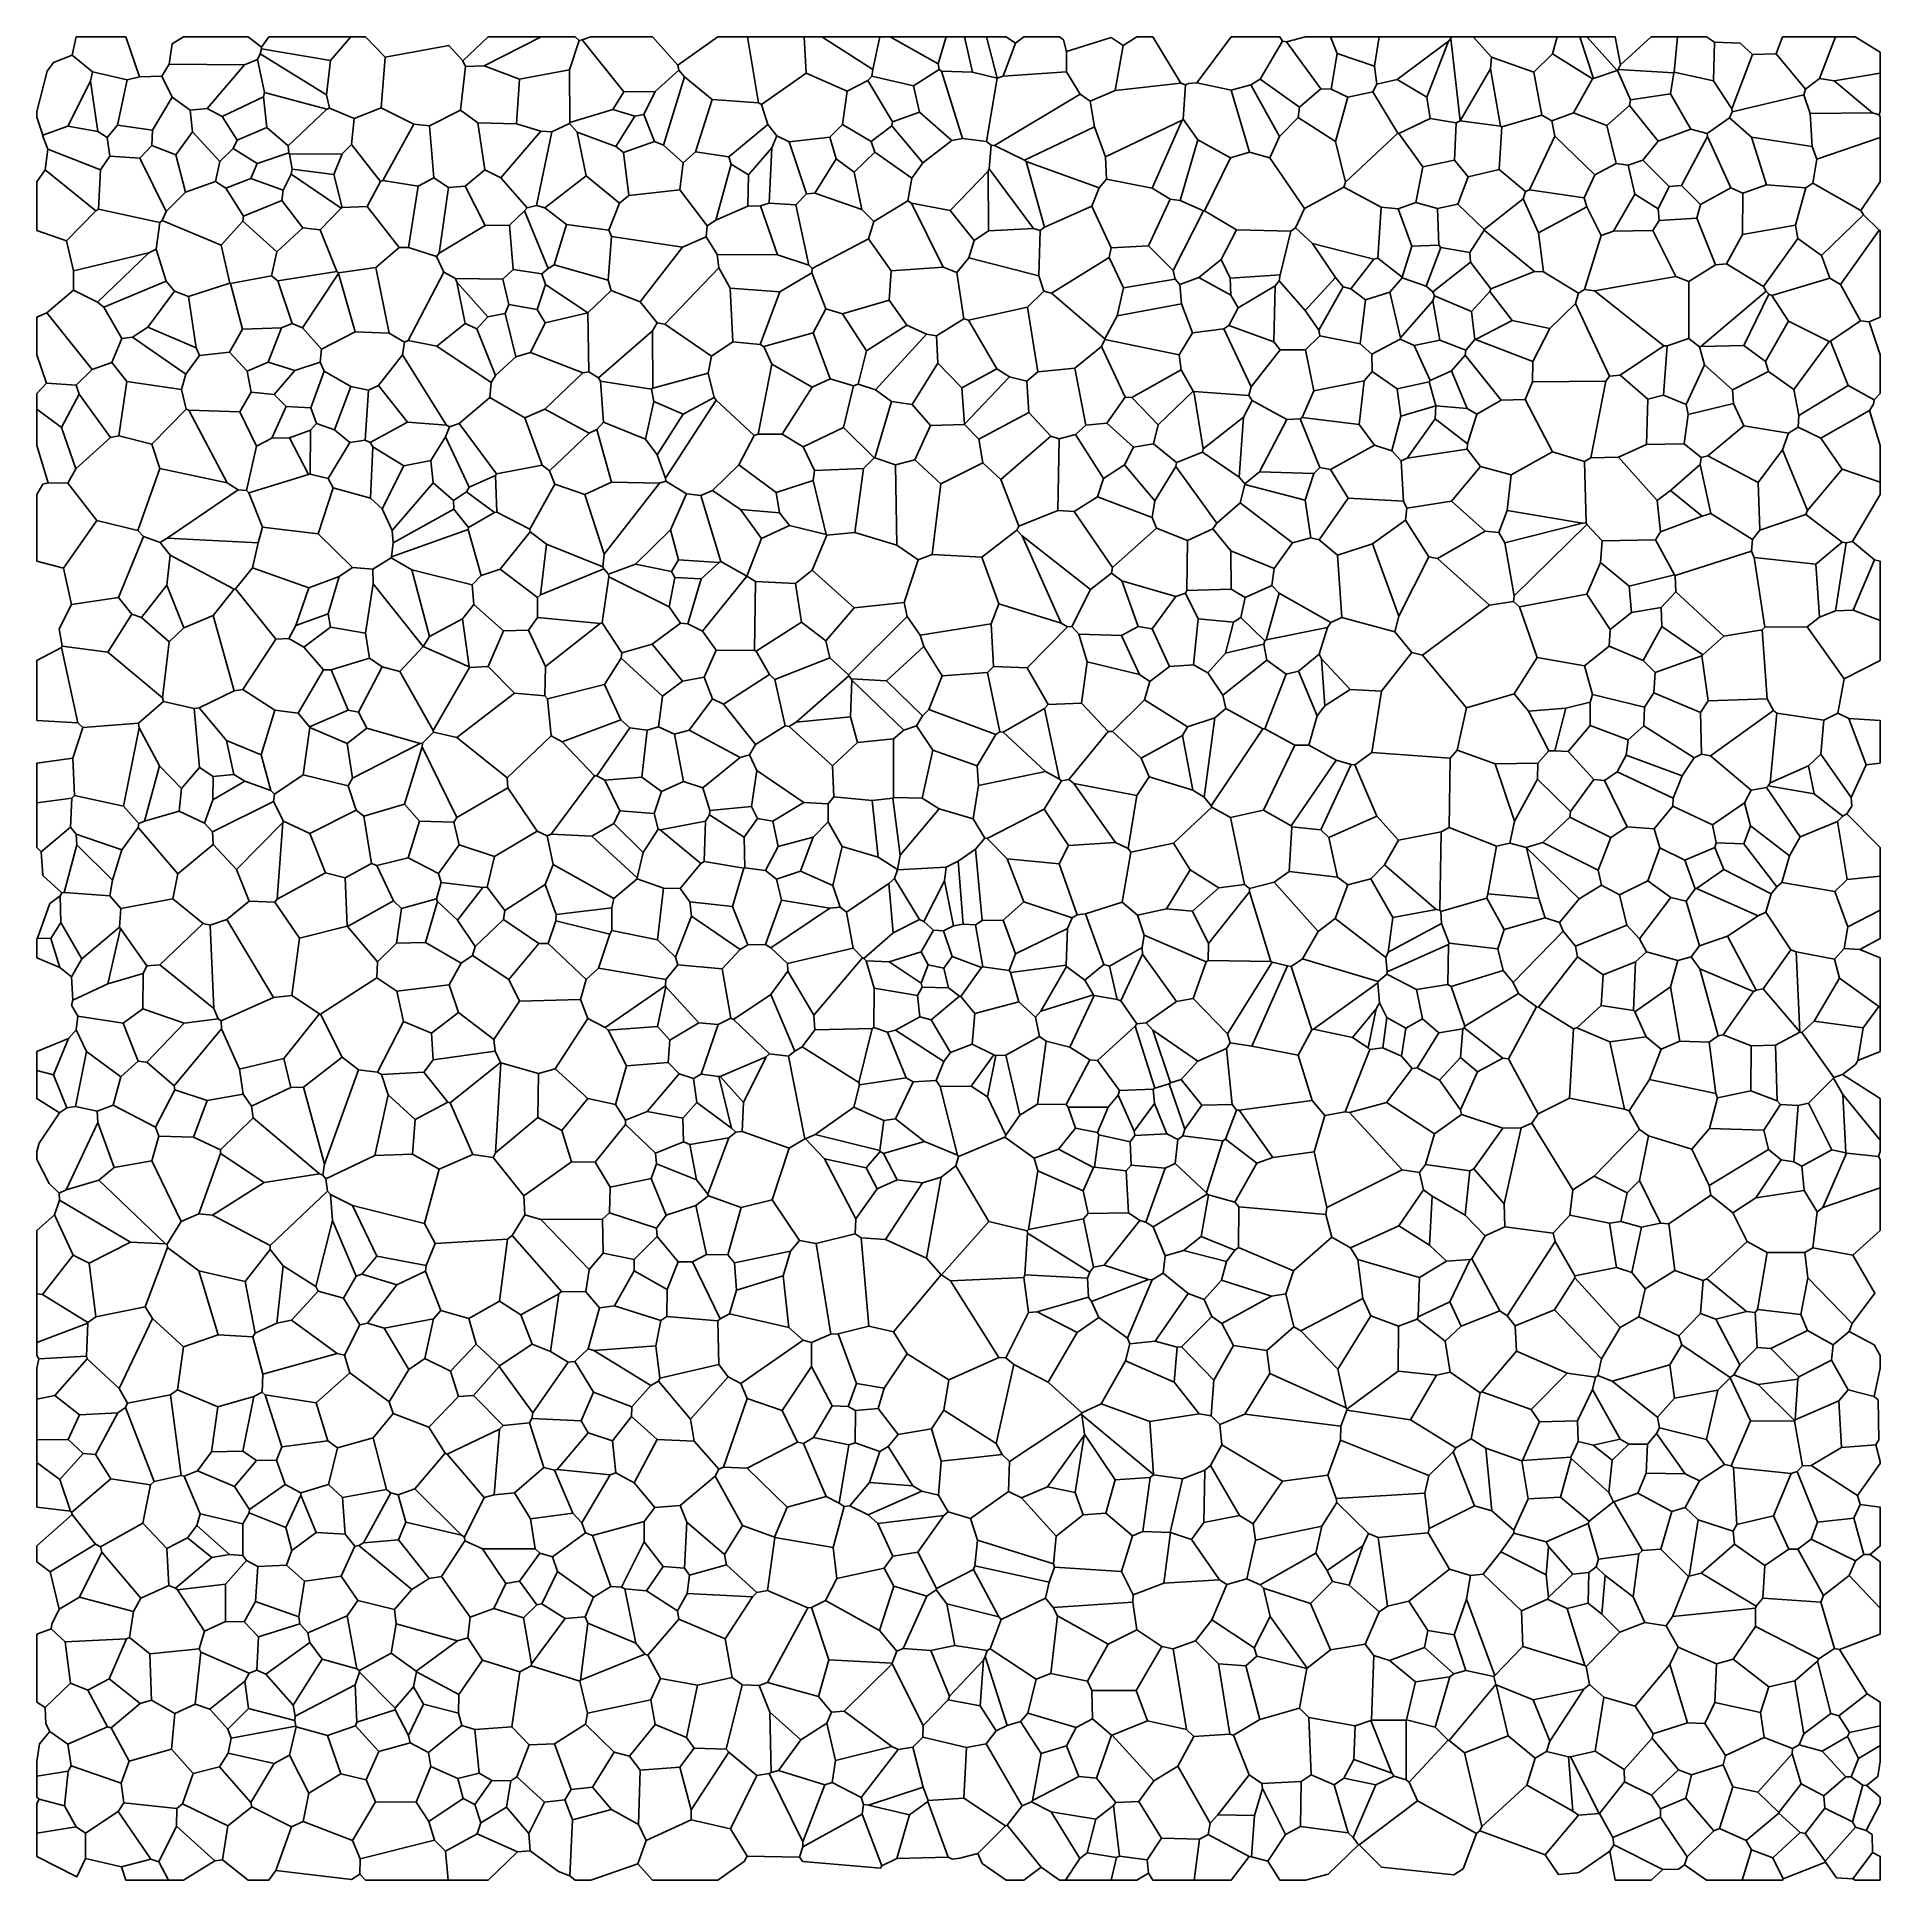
# Model space of a CAD drawing. Header units: metres. Extents: x 0 to 500, y 0 to 500.
import ezdxf

# ---------------------------------------------------------------- set-up
doc = ezdxf.new("R2010")
doc.units = ezdxf.units.M

msp = doc.modelspace()

# ---------------------------------------------------------------- linework, layer by layer
at = {"layer": 'FERRITE', "color": 8}
for points in [[(195.78, 482.11), (183.2, 482.99), (175.67, 489.2), (174.16, 490.96), (173.9, 492.34), (184.75, 500), (192.74, 500), (195.78, 482.11)], [(226.72, 491.14), (226.45, 489.3), (225.44, 488.19), (219.81, 485.26), (208.7, 490.19), (208.17, 500), (212.97, 500), (226.72, 491.14)], [(260.51, 488.82), (253.77, 490.41), (251.67, 500), (257.58, 500), (260.51, 488.82)], [(394.59, 494.45), (394.27, 491.32), (386.12, 477.23), (386.04, 477.22), (383.52, 499.58), (383.7, 500), (389.61, 500), (394.59, 494.45)], [(411.13, 495.41), (406.08, 490.41), (394.59, 494.45), (389.61, 500), (412.35, 500), (411.13, 495.41)], [(412.35, 500), (418.5, 500), (422.25, 488.69), (422.01, 488.58), (411.13, 495.41), (412.35, 500)], [(471.82, 495.39), (473.54, 500), (487.88, 500), (483.56, 488.73), (479.71, 485.78), (471.82, 495.39)], [(15.09, 490.48), (24.51, 488.36), (21.86, 476.03), (19.05, 472.74), (16.52, 474.34), (14.54, 487.94), (15.09, 490.48)], [(33.89, 489.3), (35.87, 492.57), (56.32, 492.39), (46.19, 480.59), (41.58, 480.16), (36.7, 483.6), (33.89, 489.3)], [(144.48, 491.1), (144.57, 476.79), (144.46, 476.46), (139.69, 474.24), (136.75, 474.42), (130.11, 476.41), (130.9, 488.57), (144.48, 491.1)], [(196.57, 481.68), (208.7, 490.19), (219.81, 485.26), (218.53, 476.26), (215.09, 472.79), (204.03, 471.54), (200.69, 473.13), (198.32, 476.21), (196.57, 481.68)], [(323.97, 485.54), (329.28, 487.03), (337.06, 472.93), (334.47, 467.15), (328.92, 468.68), (323.97, 485.54)], [(369.16, 473.84), (354.98, 460.58), (352.22, 471.58), (355.62, 483.63), (362.39, 485.05), (369.16, 473.84)], [(369.47, 473.81), (369.16, 473.84), (362.39, 485.05), (363.46, 487.18), (369, 488.48), (377.06, 483.62), (377.92, 477.82), (369.47, 473.81)], [(68.14, 470.45), (62.39, 475.38), (61.5, 483.74), (61.74, 484.92), (78.62, 480.39), (68.14, 470.45)], [(157.08, 470.29), (146.59, 474.14), (144.46, 476.46), (144.57, 476.79), (156.24, 480.26), (162.19, 478.46), (157.08, 470.29)], [(125.86, 461.77), (121.54, 463.94), (119.6, 476.65), (130.11, 476.41), (136.75, 474.42), (125.86, 461.77)], [(148.98, 462.27), (137.83, 453.6), (135.54, 454.29), (139.69, 474.24), (144.46, 476.46), (146.59, 474.14), (148.98, 462.27)], [(286.9, 475.62), (289.89, 467.46), (290.19, 461.42), (288.17, 459.02), (268.32, 466.21), (267.94, 466.55), (286.9, 475.62)], [(37.66, 468.04), (42.2, 474.2), (49.59, 466.2), (48.43, 460.78), (40.31, 457.88), (37.66, 468.04)], [(89.61, 454), (82.81, 453.73), (80.57, 462.63), (82.86, 468.23), (85.36, 470.78), (93.17, 460.79), (89.61, 454)], [(184.16, 450.3), (181.86, 448.76), (174.37, 458.55), (175.29, 465.82), (178.65, 468.83), (187.67, 467.49), (188.37, 465.43), (184.16, 450.3)], [(422.6, 462.53), (428.4, 465.69), (431.68, 465.23), (433.42, 457.3), (427.71, 447.31), (424.36, 446.13), (420.44, 453.94), (419.74, 456.35), (422.6, 462.53)], [(40.31, 457.88), (48.43, 460.78), (51.27, 458.93), (56.06, 451.34), (55.83, 449.99), (49.98, 443.48), (33.95, 450.15), (35.08, 452.62), (40.31, 457.88)], [(89.61, 454), (93.17, 460.79), (93.81, 461.06), (103.47, 459.46), (100.84, 442.85), (98.24, 442.89), (89.61, 454)], [(477.08, 448.89), (479.88, 459.01), (481.76, 460.31), (494.76, 452.92), (495.45, 451.69), (484.06, 440.67), (477.67, 445.33), (477.08, 448.89)], [(65.08, 441.65), (55.83, 449.99), (56.06, 451.34), (66.49, 455.58), (72.12, 448.21), (65.08, 441.65)], [(181.59, 445.75), (175.17, 442.93), (155.85, 445.81), (155.16, 447.56), (158.01, 454.85), (160.62, 456.98), (174.37, 458.55), (181.86, 448.76), (181.59, 445.75)], [(32.4, 442.39), (30.38, 441.4), (9.95, 436.5), (8.02, 444.63), (15.98, 452.83), (16.76, 453.3), (33.34, 449.66), (32.4, 442.39)], [(132.31, 452.8), (133.02, 453.63), (135.54, 454.29), (137.83, 453.6), (143.63, 449.14), (140.28, 438.14), (138.67, 437.2), (132.31, 452.8)], [(205.92, 454.4), (209.42, 438.11), (200.86, 440.88), (196.26, 454.19), (198.61, 454.93), (205.92, 454.4)], [(373, 443.26), (370.31, 434.83), (363.77, 439.93), (364.69, 453.76), (369.22, 453.34), (373, 443.26)], [(424.36, 446.13), (419.85, 431.51), (418.18, 430.52), (408.72, 436.24), (407.32, 446.87), (420.44, 453.94), (424.36, 446.13)], [(448.13, 433.65), (444.58, 434.98), (438.37, 447.47), (440.04, 450.17), (450.31, 450.86), (455.37, 438.19), (448.13, 433.65)], [(352.23, 434.7), (344.06, 425.73), (336.96, 433.8), (337.22, 435.48), (340.15, 447.3), (341.37, 448.17), (345.99, 443.95), (352.23, 434.7)], [(290.83, 440.12), (291.37, 442.76), (301.52, 443.28), (308.19, 436.63), (308.76, 434.28), (294.75, 431.88), (290.83, 440.12)], [(86.3, 420), (81.81, 435.79), (81.83, 435.95), (91.91, 437.4), (95.58, 419.61), (86.3, 420)], [(335.9, 432.51), (325.86, 426.51), (323.87, 429.93), (323.7, 434.58), (337.22, 435.48), (336.96, 433.8), (335.9, 432.51)], [(388.86, 438.89), (394.38, 431.61), (394.1, 430.97), (389.13, 425.53), (379.14, 429.75), (378.67, 430.82), (388.86, 438.89)], [(43.21, 415.69), (30.14, 421.27), (37.33, 431.01), (41.1, 429.53), (43.21, 415.69)], [(113.95, 433.46), (122.35, 424.07), (119.31, 420.83), (116.16, 422.27), (113.95, 433.46)], [(155.8, 431.19), (163.64, 428.11), (168.29, 422.43), (166.96, 420.24), (152.32, 407.54), (149.74, 409.11), (149.49, 425.13), (155.8, 431.19)], [(441.3, 416.15), (422.55, 431.12), (444.58, 434.98), (448.13, 433.65), (448.08, 418.14), (442.27, 416.22), (441.3, 416.15)], [(2.61, 406.1), (0, 413.79), (0, 423.99), (2.74, 425.18), (15.02, 409.76), (10.67, 405.52), (2.61, 406.1)], [(149.49, 425.13), (149.74, 409.11), (148.1, 408.88), (133.91, 414.37), (137.87, 422.39), (149.45, 425.14), (149.49, 425.13)], [(221.53, 405.38), (215.19, 407.24), (210.58, 419.73), (213.97, 426.19), (218.49, 424.88), (225.01, 414.85), (222.79, 405.79), (221.53, 405.38)], [(62.7, 411.75), (57.08, 409.32), (52.25, 414.51), (55.76, 420.67), (66.38, 421.07), (62.7, 411.75)], [(329.35, 405.04), (328.78, 402.72), (313.86, 403.79), (313.64, 403.93), (310.43, 409.65), (309.82, 413.76), (313.46, 419.74), (321.96, 420.84), (329.35, 405.04)], [(100.52, 395.48), (92.68, 405.4), (99.2, 413.78), (111.14, 394.68), (100.52, 395.48)], [(268.55, 406.58), (271.49, 409.15), (281.53, 410.11), (284.51, 394.65), (281.77, 392.18), (277.29, 391), (275.08, 391.73), (269.08, 398.1), (268.55, 406.58)], [(2.61, 406.1), (10.67, 405.52), (11.45, 403.11), (6.69, 394.03), (0, 399.02), (0, 403.3), (2.61, 406.1)], [(22.2, 391.82), (24.44, 406.52), (39.27, 404.35), (40.48, 399.04), (31.19, 389.5), (22.2, 391.82)], [(263.79, 407.78), (268.55, 406.58), (269.08, 398.1), (255.56, 390.87), (251.61, 394.88), (251.63, 394.97), (263.79, 407.78)], [(313.64, 403.93), (304.13, 394.8), (297, 402.14), (310.43, 409.65), (313.64, 403.93)], [(405.68, 406.41), (425.63, 406.58), (421.48, 385.81), (419.79, 384.82), (411.09, 387.48), (403.71, 401.66), (405.68, 406.41)], [(436.58, 389.42), (429.05, 385.96), (421.48, 385.81), (425.63, 406.58), (426.59, 407.97), (429.45, 408.2), (437.01, 401.69), (436.58, 389.42)], [(476.55, 404.38), (477.93, 397.25), (477.77, 394.13), (475.1, 392.51), (463.02, 394.47), (460.24, 400.52), (459.99, 404.3), (469.7, 409.21), (476.55, 404.38)], [(483.93, 391.11), (477.77, 394.13), (477.93, 397.25), (491.35, 405.47), (498.38, 401.57), (498.17, 400.38), (497.16, 398.68), (483.93, 391.11)], [(231.85, 401.09), (237.46, 400.28), (242.45, 394.54), (238.12, 385.26), (232.89, 383.92), (227.34, 385.81), (231.85, 401.09)], [(390.59, 397.69), (397.18, 401.47), (403.71, 401.66), (411.09, 387.48), (399.9, 381.22), (391.58, 383.49), (387.96, 388.14), (388.07, 389.62), (390.59, 397.69)], [(362.82, 389.25), (350.92, 382.68), (348.02, 383.16), (342.71, 396.35), (343.19, 396.74), (358.65, 394.86), (362.82, 389.25)], [(388.07, 389.62), (387.96, 388.14), (371.68, 385.7), (379.28, 396.41), (388.07, 389.62)], [(73.68, 381.32), (68.53, 391.26), (74.19, 393.29), (74.1, 381.37), (73.68, 381.32)], [(287.67, 375.22), (281.38, 371.22), (276.96, 371.56), (277.29, 391), (281.77, 392.18), (289.31, 380.17), (287.67, 375.22)], [(453.27, 386.33), (463.02, 394.47), (475.1, 392.51), (473.49, 387.99), (466.9, 379.09), (453.27, 386.33)], [(124.13, 370.95), (117.07, 366.93), (113.07, 371.91), (112.98, 374.26), (116.51, 376.59), (124.13, 370.95)], [(153.84, 359.71), (148.65, 375.87), (155.91, 379.18), (168.87, 378.9), (153.84, 359.71)], [(192.59, 353.69), (192.58, 353.69), (185.49, 357.66), (180.08, 375.59), (183.29, 376.96), (190.91, 371.75), (196.6, 363.92), (192.59, 353.69)], [(451.74, 369.99), (440.38, 365.72), (439.51, 374.24), (443.11, 376.91), (451.74, 369.99)], [(362.32, 362.46), (352.78, 359.44), (347.82, 363.53), (355.73, 374.87), (370.68, 374.01), (371.58, 372.14), (371.24, 368.9), (362.32, 362.46)], [(136.6, 348.65), (135.79, 347.96), (125.7, 355.61), (133.79, 365.71), (138.28, 362.4), (136.6, 348.65)], [(162.41, 356.99), (171.9, 366.31), (174.04, 358.1), (172.14, 354.96), (162.41, 356.99)], [(396.54, 365.52), (398.16, 362.72), (400.74, 348.38), (400.55, 346.87), (394.08, 345.85), (379.89, 358.51), (392.83, 365.93), (396.54, 365.52)], [(28.35, 342.49), (25.79, 343.38), (22.16, 347.88), (28.94, 364.44), (33.46, 362.81), (36.16, 359.43), (35.26, 351.31), (28.35, 342.49)], [(36.16, 359.43), (33.46, 362.81), (35.35, 363.98), (60.01, 362.79), (58.46, 355.95), (53.85, 350.23), (53.55, 350.15), (36.16, 359.43)], [(335.65, 355.76), (340.56, 362.76), (345.59, 364.15), (347.82, 363.53), (352.78, 359.44), (353.99, 342.52), (351.03, 341.1), (336.95, 349.07), (335.03, 351.2), (335.65, 355.76)], [(368.34, 338.62), (353.99, 342.52), (352.78, 359.44), (362.32, 362.46), (369.48, 342.89), (368.34, 338.62)], [(457.62, 337.48), (444.57, 349.45), (444.42, 353.86), (465.14, 360.48), (465.86, 358.78), (468.69, 339.89), (468, 339.16), (457.62, 337.48)], [(426.73, 339.26), (420.43, 348.87), (424.16, 357.38), (431.88, 350.97), (432.56, 343.84), (426.73, 339.26)], [(492.65, 344.51), (498.47, 358.14), (500, 357.75), (500, 341.71), (492.65, 344.51)], [(53.55, 350.15), (53.85, 350.23), (64.81, 336.6), (55.89, 322.94), (53.54, 322.64), (47.78, 343.08), (53.55, 350.15)], [(194.93, 352.27), (194.64, 333.58), (184.26, 333.68), (180.53, 338.79), (192.58, 353.69), (192.59, 353.69), (194.93, 352.27)], [(298.78, 340.02), (294.23, 337.6), (282.66, 337.99), (280.78, 340.06), (285.78, 350.11), (291.46, 354.56), (294.27, 352.45), (298.78, 340.02)], [(387.78, 318.02), (375.88, 332.28), (394.08, 345.85), (400.55, 346.87), (402.17, 345.39), (406.98, 331.62), (400.76, 321.79), (387.78, 318.02)], [(79.64, 339.91), (72.4, 334.42), (68.32, 336.78), (70.26, 340.33), (79.02, 343.46), (79.64, 339.91)], [(117.25, 329.1), (104.78, 334.65), (106.46, 337.3), (115.5, 342.17), (117.25, 329.1)], [(154.02, 324.36), (138.48, 320.47), (137.75, 321.24), (137.98, 329.21), (152.82, 340.87), (153.3, 341.01), (158.66, 332.89), (158.46, 331.48), (154.02, 324.36)], [(284.91, 330.44), (283.37, 319.23), (274.35, 318.9), (268.65, 328.89), (279.59, 339.99), (280.78, 340.06), (282.66, 337.99), (284.91, 330.44)], [(301.91, 325.15), (300.45, 320.18), (291.8, 311.56), (290.6, 311.54), (283.37, 319.23), (284.91, 330.44), (299.14, 327.07), (301.91, 325.15)], [(338.84, 327.13), (333.14, 312.26), (332.57, 312.32), (322.55, 317.79), (321.68, 321.4), (333.65, 330.92), (338.84, 327.13)], [(348.51, 331.25), (356.21, 322.95), (349.37, 318.53), (348.51, 331.25)], [(372.94, 333.01), (375.88, 332.28), (387.78, 318.02), (385.25, 306.53), (383.34, 304.35), (362.15, 305.9), (364.76, 322.48), (372.94, 333.01)], [(194.93, 308.02), (186.28, 318.99), (198.73, 327.06), (200.22, 325.67), (202.97, 313.14), (194.93, 308.02)], [(139.52, 310.42), (138.48, 320.47), (154.02, 324.36), (158.39, 314.78), (142.46, 308.76), (139.52, 310.42)], [(451.5, 305.42), (451.24, 316.74), (453.36, 319.87), (469.37, 320.44), (471.03, 317.23), (453.95, 304.98), (451.5, 305.42)], [(70.92, 316.51), (73.96, 312.87), (74.02, 312.68), (72.21, 299.81), (64.42, 294.56), (63.47, 295.58), (60.86, 305.27), (64.59, 317.34), (70.92, 316.51)], [(220.68, 315.58), (222.56, 308.55), (215.86, 302.28), (204.05, 312.9), (205.96, 314.14), (220.68, 315.58)], [(414.74, 317.88), (411.72, 306.29), (410.17, 306.3), (404.64, 317.07), (414.74, 317.88)], [(232.16, 293.53), (226.6, 292.82), (216.17, 293.82), (215.86, 302.28), (222.56, 308.55), (232.38, 309.61), (232.36, 293.65), (232.16, 293.53)], [(243.07, 306.49), (255.08, 302.29), (255.43, 296.91), (254, 287.89), (244.76, 290.62), (240.17, 293.47), (243.07, 306.49)], [(362.15, 305.9), (383.34, 304.35), (383.14, 285.56), (380.97, 284.33), (369.36, 282.09), (363.5, 288.63), (357.47, 302.53), (362.15, 305.9)], [(454.57, 286.3), (443.78, 291.34), (443.89, 293.51), (446.32, 299.56), (449.6, 304.46), (451.5, 305.42), (453.95, 304.98), (465.06, 295.62), (463.24, 292.27), (454.57, 286.3)], [(489.85, 288.58), (482.08, 294.63), (480.58, 302.28), (483.87, 305.4), (492.12, 293.65), (492.29, 291.28), (490.93, 289.2), (489.85, 288.58)], [(29.16, 287.23), (33.25, 302.3), (39.19, 296.12), (38.63, 289.96), (29.16, 287.23)], [(356.55, 302.58), (348.27, 284.9), (340.43, 285.75), (340.24, 286), (352.42, 303.78), (356.55, 302.58)], [(395.57, 302.81), (407.13, 302.95), (407.1, 298.69), (400.83, 287.27), (395.57, 302.81)], [(63.47, 295.58), (64.42, 294.56), (64.23, 292.62), (47.64, 284.4), (45.5, 286.69), (47.76, 293.05), (56.39, 298.07), (63.47, 295.58)], [(127.78, 296.33), (135.71, 284.54), (124.13, 277.7), (114.55, 280.87), (113.08, 286.95), (113.91, 288.27), (127.78, 296.33)], [(154.08, 298.34), (158.12, 290.03), (156.47, 286.58), (150.56, 283.15), (139.49, 283.77), (151.26, 299.53), (151.87, 299.53), (154.08, 298.34)], [(279.82, 280.63), (273.28, 290.55), (277.93, 298.17), (279.94, 298.6), (281.26, 297.48), (292.58, 281.5), (279.82, 280.63)], [(475.45, 277.88), (464.88, 286.01), (463.24, 292.27), (465.06, 295.62), (469.18, 296.35), (478.31, 283.01), (475.45, 277.88)], [(234.17, 278.05), (233.43, 274.14), (228.17, 277.51), (226.6, 292.82), (232.16, 293.53), (234.17, 278.05)], [(323.75, 288.27), (327.58, 270.03), (320.63, 269.2), (312.84, 274.03), (308.34, 281.25), (318.68, 291.05), (323.75, 288.27)], [(66.89, 287.21), (74.02, 283.91), (78.32, 273.26), (65.2, 266.05), (66.76, 286.87), (66.89, 287.21)], [(489.85, 288.58), (490.93, 289.2), (500, 280.15), (500, 272.36), (491.1, 271.39), (488.48, 287.14), (489.85, 288.58)], [(19.8, 266.97), (7.45, 267.9), (10.87, 280.86), (20.56, 271.29), (19.8, 266.97)], [(380.97, 284.33), (380.54, 263.09), (379.58, 263.3), (365.57, 275.38), (369.36, 282.09), (380.97, 284.33)], [(246.19, 271.05), (246.65, 274.73), (249.95, 276.43), (251.26, 259.3), (248.65, 258.9), (246.19, 271.05)], [(108.36, 266.16), (109.64, 270.61), (120.94, 269.28), (114.12, 260.44), (108.69, 265.48), (108.36, 266.16)], [(169.96, 269.09), (168.33, 255.07), (155.97, 257.63), (155.99, 263.72), (156.55, 266.32), (162.87, 271.64), (169.96, 269.09)], [(239.46, 260.57), (232.31, 256.95), (231.11, 270.33), (232.66, 271.66), (239.46, 260.57)], [(6.51, 259.79), (3.82, 255.44), (0.16, 255.5), (3.55, 264.89), (6.31, 266.98), (6.51, 259.79)], [(71.26, 255.48), (69.18, 239.93), (64.23, 239.38), (51.54, 260.6), (57.61, 265.56), (64.51, 265.27), (71.26, 255.48)], [(262.15, 260.4), (267.7, 265.33), (280.86, 261.01), (279.61, 258.11), (265.49, 251.26), (262.15, 260.4)], [(398.06, 257.88), (393.34, 266.36), (393.62, 267.58), (407.42, 266.29), (409.15, 261.06), (398.06, 257.88)], [(447.42, 265.56), (449.79, 268.87), (450.2, 268.97), (466.92, 261.6), (458.56, 256.07), (450.96, 253.4), (447.42, 265.56)], [(152.31, 247.4), (148.97, 244.29), (138.66, 254.1), (140.73, 260.22), (155.42, 256.57), (152.31, 247.4)], [(177.53, 261.46), (190.82, 252.41), (185.86, 247.24), (173.84, 248.28), (173.19, 250.35), (177.53, 261.46)], [(219.65, 262.55), (221.41, 252.78), (203.57, 248.61), (199.11, 252.85), (215.1, 263.63), (217.91, 263.92), (219.65, 262.55)], [(28.85, 245.91), (19.23, 243.17), (22.68, 258.1), (29.8, 247.99), (28.85, 245.91)], [(84.25, 258.69), (92.44, 249.13), (92.19, 244.8), (76.95, 234.93), (76.67, 235.03), (69.18, 239.93), (71.26, 255.48), (84.13, 258.78), (84.25, 258.69)], [(434.7, 255.32), (436.62, 251.81), (433.67, 249.11), (424.83, 245.59), (417.94, 250.44), (417.4, 253.31), (431.27, 259.04), (434.7, 255.32)], [(128, 244.33), (130.96, 238.45), (123.98, 228.04), (114.35, 235.33), (111.85, 242.86), (115.08, 248.76), (118.2, 250.83), (128, 244.33)], [(226.6, 231.05), (211.03, 230.61), (210.78, 234.67), (223.97, 250.16), (224.28, 250.01), (224.92, 249.36), (227.11, 241.94), (227.05, 231.32), (226.6, 231.05)], [(293.06, 238.91), (290.97, 247.91), (299.8, 253.01), (299.95, 251.15), (294.01, 238.49), (293.06, 238.91)], [(478.8, 229.93), (478.2, 230.03), (478.18, 230.07), (477.24, 251.83), (487.62, 249.83), (488.95, 244.64), (482.15, 232.96), (478.8, 229.93)], [(207.55, 226.08), (205.61, 224.87), (199.09, 240.23), (203.74, 246.52), (210.78, 234.67), (211.03, 230.61), (207.55, 226.08)], [(239.84, 243.32), (241.75, 248.32), (246.01, 247.36), (247.33, 242.04), (240.17, 242.25), (239.84, 243.32)], [(340.27, 247.87), (345.85, 230.68), (342.18, 223.81), (329.6, 226.21), (339.27, 248.05), (340.27, 247.87)], [(401.9, 240.5), (387.34, 231.69), (383.67, 242.38), (397.7, 246.78), (400.44, 243.47), (401.9, 240.5)], [(465.63, 241.01), (457.45, 229.28), (456.03, 229.03), (451.08, 247.18), (465.63, 241.01)], [(97.66, 241.12), (111.85, 242.86), (114.35, 235.33), (107.03, 229.71), (99.49, 232.92), (97.66, 241.12)], [(49.97, 233.1), (64.23, 239.38), (69.18, 239.93), (76.67, 235.03), (66.95, 222.83), (55.01, 219.96), (50.11, 230.88), (49.97, 233.1)], [(356.87, 228.58), (363.27, 236.33), (361.12, 225.76), (356.87, 228.58)], [(426.69, 227.41), (417.77, 231.22), (424.3, 237.26), (433.07, 235.88), (433.48, 235.57), (436.53, 228.74), (426.69, 227.41)], [(223.14, 215.74), (222.94, 216.33), (226.6, 231.05), (227.05, 231.32), (230.76, 230.06), (235.84, 217.67), (223.14, 215.74)], [(489.79, 218.49), (487.43, 217.69), (478.8, 229.93), (482.15, 232.96), (495.4, 231.23), (493.94, 222.3), (493.35, 221.24), (489.79, 218.49)], [(471.65, 226.48), (472.06, 211.43), (464.94, 214.08), (465.03, 226.31), (471.65, 226.48)], [(10.49, 209.82), (13.46, 224.74), (22.78, 217.92), (20.68, 210.22), (16.38, 208.6), (10.49, 209.82)], [(156.98, 210.42), (159.95, 220.88), (171.25, 221.79), (174.22, 218.69), (165.53, 208.54), (159.67, 206.19), (156.98, 210.42)], [(257.89, 212.49), (253.42, 215.33), (259.58, 223.84), (260.17, 223.69), (257.89, 212.49)], [(386.13, 208.92), (380.49, 217.03), (386.13, 223.15), (390.82, 219.29), (386.13, 208.92)], [(58.24, 209.9), (68.93, 215.02), (72.32, 215.11), (77.98, 194.2), (77.56, 191.22), (76.67, 191.56), (58.69, 206.81), (58.24, 209.9)], [(191.65, 210.91), (191.32, 203.1), (189.57, 202.91), (188.43, 203.94), (185, 217.95), (185.32, 217.96), (191.65, 210.91)], [(243.92, 216.89), (245.02, 215.29), (249.75, 196.62), (240.78, 200.38), (232.93, 206.52), (237.68, 216.56), (243.92, 216.89)], [(490.68, 197.28), (486.9, 198.14), (480.58, 210.76), (487.34, 217.5), (489.85, 213.08), (490.68, 197.28)], [(33.04, 201.83), (32.17, 204.22), (37.4, 214.34), (46.18, 211.47), (42.53, 201.5), (33.04, 201.83)], [(102.66, 206.35), (111.48, 211.07), (112.14, 210.81), (118.23, 196.84), (109.13, 192.85), (101.91, 196.96), (102.66, 206.35)], [(145.01, 194.83), (142.41, 203.37), (149.43, 212.04), (156.98, 210.42), (159.67, 206.19), (159.68, 204.95), (151.47, 194.77), (145.01, 194.83)], [(306.5, 202.4), (297.82, 201.96), (297.64, 203.17), (303.15, 210.7), (306.5, 202.4)], [(310.88, 201.91), (311.37, 203.7), (316.01, 210.18), (324.25, 210.37), (325.39, 208.87), (322.41, 200.96), (321.7, 200.57), (310.88, 201.91)], [(346.48, 197.58), (335.23, 196.06), (326.16, 208.82), (345.91, 211.51), (349.37, 207.42), (346.48, 197.58)], [(290.64, 209.71), (287.68, 202.77), (281.78, 203.95), (279.74, 209.67), (290.64, 209.71)], [(448.95, 198.3), (453.69, 203.93), (468.41, 203.41), (469.68, 198.21), (453.58, 188.42), (448.95, 198.3)], [(35.32, 172.5), (34.9, 172.6), (16.77, 189.88), (21, 193.29), (31.17, 195.16), (39.18, 178.67), (35.32, 172.5)], [(118.23, 196.84), (123.73, 196), (132.1, 185.6), (132.4, 180.46), (128.92, 174.83), (127.68, 173.86), (108.03, 172.68), (105.15, 178.13), (109.13, 192.85), (118.23, 196.84)], [(227.9, 187.5), (222.15, 179.38), (213.66, 195.66), (224.92, 193.23), (227.9, 187.5)], [(77.56, 191.22), (78.35, 190.24), (78.88, 186.91), (63.3, 172.17), (47.61, 180.38), (61.7, 189.2), (76.67, 191.56), (77.56, 191.22)], [(168.1, 176.89), (155.35, 180.97), (155.53, 187.99), (166.63, 190.34), (170.69, 180.41), (168.1, 176.89)], [(271.53, 192.38), (283.81, 186.96), (285.21, 180.79), (283.91, 179.38), (268.99, 176.47), (271.53, 192.38)], [(431.41, 186.4), (429.64, 178.68), (426.56, 178.24), (415.85, 180.36), (416.68, 187.22), (422.42, 190.97), (431.41, 186.4)], [(85.58, 183.02), (92.22, 169.24), (88.19, 164.34), (86.58, 163.87), (80.21, 178.95), (79.62, 186.01), (85.58, 183.02)], [(382.36, 167.9), (377.79, 172.22), (378.45, 185.54), (387.41, 180.36), (392.87, 174.76), (389.27, 168.54), (388.78, 168.38), (382.36, 167.9)], [(481.7, 171.56), (482.96, 181.32), (484.49, 182.42), (500, 187.81), (500, 176.18), (492.62, 169.54), (481.7, 171.56)], [(6.12, 184.49), (25.42, 173.05), (14.18, 167.36), (9.85, 169.55), (4.78, 180.48), (6.12, 184.49)], [(283.91, 179.38), (285.21, 180.79), (296.15, 181.02), (299.19, 178.94), (289.47, 166.84), (286.62, 166.25), (283.91, 179.38)], [(411.89, 173.27), (411.3, 175.48), (415.85, 180.36), (426.56, 178.24), (428.48, 166.19), (417.15, 163.9), (411.89, 173.27)], [(109.57, 154.56), (105.43, 165.22), (105.63, 166.72), (108.03, 172.68), (127.68, 173.86), (125.46, 157.06), (117.18, 152.36), (109.57, 154.56)], [(311.02, 170.79), (315.86, 174.56), (325, 170.91), (322.73, 167.81), (311.02, 170.79)], [(340.96, 150.06), (338.76, 159.04), (340.91, 165.3), (351.28, 174.44), (356.31, 171.52), (358.34, 168.34), (359.66, 157.78), (342.86, 149.02), (340.96, 150.06)], [(94.19, 149.75), (89.69, 151.06), (97.65, 161.48), (105.43, 165.22), (109.57, 154.56), (107.61, 152.25), (94.19, 149.75)], [(189.24, 167.49), (189.77, 160), (187.88, 153.64), (185.31, 152.25), (177.81, 167.74), (181.63, 169.73), (187.45, 169.66), (189.24, 167.49)], [(374.45, 152.16), (369.37, 150.29), (361.89, 153.04), (359.66, 157.78), (358.34, 168.34), (375.08, 163.46), (374.66, 152.76), (374.45, 152.16)], [(389.27, 168.54), (396.86, 154.44), (386.32, 150.28), (383.27, 156.83), (388.78, 168.38), (389.27, 168.54)], [(269.01, 153.99), (262.87, 141.72), (260.96, 141.81), (247.87, 162.54), (267.73, 163.49), (269.01, 153.99)], [(286.12, 156.93), (301.51, 162.97), (302.53, 162.83), (295.84, 147.03), (288.08, 152.58), (286.12, 156.93)], [(334.93, 158.43), (321.46, 151.01), (318.69, 152.93), (316.62, 157.46), (321.34, 162.78), (334.93, 158.43)], [(134.37, 145.36), (131.29, 153.33), (141.61, 159.05), (139.36, 143.39), (134.37, 145.36)], [(282.22, 148.59), (271.32, 154.14), (285.29, 158.14), (286.12, 156.93), (288.08, 152.58), (282.22, 148.59)], [(38.18, 133.02), (36.22, 131.68), (24.6, 129.35), (22.31, 133.37), (31.36, 152.36), (39.78, 144.66), (38.18, 133.02)], [(185, 139.84), (184.71, 151.69), (185.31, 152.25), (187.88, 153.64), (203.95, 149.91), (207.83, 146.49), (190.97, 134.68), (187.56, 136.56), (185, 139.84)], [(222.34, 134.7), (217.35, 148.21), (225.68, 150.31), (232.34, 148.74), (236.07, 142.78), (229.82, 133.48), (222.34, 134.7)], [(310.53, 144.7), (318.69, 152.93), (321.46, 151.01), (324.62, 145.03), (319.24, 135.62), (310.53, 144.7)], [(411.65, 154.67), (424.46, 141.42), (423.44, 136.91), (422.8, 136.45), (415.1, 137.5), (401.4, 143.5), (400.99, 150.34), (411.65, 154.67)], [(466.6, 144.5), (466.1, 153.95), (466.69, 154.75), (478.51, 153.45), (480.28, 149.13), (470.31, 144.24), (466.6, 144.5)], [(13.46, 142.14), (13.62, 141.38), (4.91, 131.5), (0, 130.43), (0, 138.9), (0.51, 141.38), (13.46, 142.14)], [(355.34, 127.49), (355.35, 127.79), (369.25, 138.06), (379.64, 137.01), (372.63, 124.85), (355.34, 127.49)], [(43.54, 111.03), (39.99, 109.61), (39.15, 109.73), (36.22, 131.68), (38.18, 133.02), (49.13, 128.35), (47.41, 116.17), (43.54, 111.03)], [(126.5, 123.29), (125.46, 122.36), (111.33, 115.58), (110.79, 115.81), (106.36, 122.89), (114.41, 131.2), (118.48, 131.43), (126.5, 123.29)], [(21.93, 126.8), (24, 128.18), (31.81, 108.1), (30.82, 107.27), (20.06, 108.82), (15.89, 115.46), (21.93, 126.8)], [(283.44, 126.24), (283.38, 126.51), (283.44, 126.75), (288.7, 129.16), (301.9, 124.37), (302.88, 110.05), (283.44, 126.24)], [(327.65, 126.39), (353.67, 123.17), (353.64, 119.35), (350.22, 109.82), (337.9, 108.22), (321.41, 118.09), (320.92, 123.56), (327.65, 126.39)], [(245.27, 113.61), (244.54, 104.43), (240.05, 105.49), (237.65, 106.92), (230.93, 117.62), (233.59, 120.91), (242.64, 122.44), (245.27, 113.61)], [(460.2, 111.96), (459.61, 112.37), (464.81, 124.62), (476.77, 124.47), (478.93, 112.37), (477.48, 110.89), (475.91, 110.32), (460.2, 111.96)], [(12.54, 115.72), (6.19, 108.68), (0.1, 113.19), (0, 113.57), (0, 119.43), (8.53, 119.5), (12.54, 115.72)], [(192.67, 111.73), (206.34, 118.82), (207.97, 118.45), (214.09, 104.02), (203.51, 101.19), (192.67, 111.73)], [(225.83, 107.82), (220.48, 101.56), (218.97, 101.33), (217.65, 102.3), (220.21, 118.09), (221.99, 118.6), (228.63, 116.23), (225.83, 107.82)], [(427.28, 113.93), (422.17, 118.02), (429.48, 119.6), (431.84, 118.26), (427.28, 113.93)], [(9.43, 99.75), (20.06, 108.82), (30.82, 107.27), (28.78, 96.86), (17.26, 90.38), (15.92, 91.16), (9.57, 99.15), (9.43, 99.75)], [(83.64, 93.82), (82.87, 103.79), (94.82, 105.96), (95.99, 105.05), (88.61, 91.52), (87.34, 90.81), (86.21, 90.63), (83.64, 93.82)], [(377.42, 94.22), (363.88, 92.95), (361.18, 93.99), (352.61, 102.4), (352.46, 103.55), (376.5, 104.95), (377.63, 95.38), (377.42, 94.22)], [(400.61, 94.95), (400.68, 94.14), (397.08, 89.09), (392.35, 83), (388.88, 82.62), (383.18, 84.35), (377.42, 94.22), (377.63, 95.38), (389.96, 101.49), (394.66, 100.19), (400.61, 94.95)], [(35.77, 79.88), (28.18, 76.5), (17.61, 88.98), (17.26, 90.38), (28.78, 96.86), (35.22, 89.98), (35.77, 79.88)], [(47.47, 87.55), (40.83, 92.81), (43.37, 96.23), (52.24, 88.34), (47.47, 87.55)], [(238.94, 88.96), (232.15, 87.9), (228.15, 96.76), (246.04, 98.89), (238.94, 88.96)], [(17.26, 90.38), (17.61, 88.98), (11.6, 76.79), (6.07, 73.54), (3.65, 83.66), (15.92, 91.16), (17.26, 90.38)], [(75.73, 94.31), (83.64, 93.82), (86.21, 90.63), (82.58, 82.43), (72.62, 81.06), (67.75, 85.44), (69.2, 89.43), (75.73, 94.31)], [(313.22, 92.43), (320.83, 81.49), (305.71, 80.58), (307.5, 94.27), (313.22, 92.43)], [(359.66, 90.7), (355.99, 80.04), (351.49, 81.01), (349.99, 84), (359.66, 90.7)], [(468.73, 85.33), (468.19, 76.51), (466.34, 74.28), (451.48, 83.24), (460.51, 91.1), (468.73, 85.33)], [(254.1, 84.22), (254.42, 85.3), (274.56, 80.86), (273.61, 76.45), (261.53, 70.69), (260.9, 71.46), (254.1, 84.22)], [(397.08, 89.09), (409.39, 82.79), (410.07, 76.79), (409.74, 76.19), (402.68, 73.01), (392.35, 83), (397.08, 89.09)], [(71.09, 71.45), (72.62, 81.06), (82.58, 82.43), (87.11, 75.82), (84.21, 71.72), (73.48, 67.04), (71.34, 69.53), (71.09, 71.45)], [(143.29, 70.95), (137.02, 74.95), (141.27, 83.71), (150.99, 76.75), (148.76, 71.44), (143.29, 70.95)], [(433.02, 76.88), (436.16, 69.88), (429.41, 67.3), (424.55, 72.12), (425.37, 82.66), (433.02, 76.88)], [(60.16, 65.99), (56.27, 70.08), (59.35, 75.55), (71.09, 71.45), (71.34, 69.53), (60.16, 65.99)], [(174.16, 70.81), (165.71, 61.04), (164.88, 61.29), (162.48, 64.29), (159.45, 78.98), (165.37, 78.43), (173.81, 73.05), (174.16, 70.81)], [(233.3, 62.11), (228.53, 67.73), (232.49, 79.74), (241.44, 77.03), (234.99, 62.8), (233.3, 62.11)], [(297.26, 75.43), (298.35, 67.93), (290.63, 63.99), (276.83, 71.72), (275.64, 73.97), (297.26, 75.43)], [(334.58, 71.51), (332.72, 79.16), (345.52, 75.02), (350.91, 62.51), (344.54, 57.47), (334.58, 71.51)], [(395.46, 55.55), (395.22, 55.24), (387.65, 56.87), (384.47, 66.54), (387.82, 76.21), (395.46, 55.55)], [(246.81, 74.92), (260.9, 71.46), (261.53, 70.69), (258.63, 62.76), (257.75, 62.28), (249.02, 63.65), (246.81, 74.92)], [(3.92, 68.15), (7.65, 64.68), (9.1, 53.41), (2.25, 46.86), (0, 48.28), (0, 66.69), (3.92, 68.15)], [(30.65, 61.35), (31.07, 48.86), (28.01, 47.9), (19.63, 54.59), (24.31, 65.44), (25.12, 65.84), (30.65, 61.35)], [(420.29, 57.97), (429.41, 67.3), (436.16, 69.88), (441.99, 68.97), (445.21, 63.2), (442.99, 58.46), (433.54, 47.18), (425.04, 49.61), (421.16, 53.04), (420.29, 57.97)], [(77.35, 59.96), (69.49, 47.47), (62.13, 55.89), (74.02, 64.48), (77.35, 59.96)], [(263.21, 41.95), (257.23, 60.67), (257.75, 62.28), (258.63, 62.76), (271.05, 54.55), (268.8, 45.28), (266.79, 43), (263.21, 41.95)], [(308.19, 62.7), (314.31, 64.93), (320.52, 58.7), (323.57, 39.56), (313.84, 38.92), (311.89, 40.87), (308.19, 62.7)], [(405.91, 48.87), (395.84, 52.98), (395.78, 53.08), (395.22, 55.24), (395.46, 55.55), (403.12, 63.33), (419.94, 58.18), (420.29, 57.97), (421.16, 53.04), (419.66, 51.76), (405.91, 48.87)], [(455.16, 48.17), (455.63, 58.69), (460.12, 59.96), (469.8, 52.46), (467.53, 45.46), (455.16, 48.17)], [(3.48, 40.31), (2.45, 42.43), (2.25, 46.86), (9.1, 53.41), (13.82, 51.57), (19.17, 41.55), (8.36, 36.92), (3.48, 40.31)], [(178.3, 35.81), (176.18, 38.65), (179.19, 52.92), (188.58, 54.99), (191.32, 52.95), (187.01, 35.52), (178.3, 35.81)], [(187.66, 34.69), (187.01, 35.52), (191.32, 52.95), (195.9, 52.81), (198.85, 45.54), (199.19, 29.19), (198.68, 28.9), (195.32, 28.41), (187.66, 34.69)], [(291.46, 39.32), (286.37, 43.71), (286.16, 51.4), (298.15, 51.47), (301.29, 43.23), (291.67, 39.31), (291.46, 39.32)], [(399.06, 39.11), (387.3, 34.5), (383.1, 37.88), (395.78, 53.08), (395.84, 52.98), (399.06, 39.11)], [(57.44, 46.56), (70.01, 43.3), (70.21, 41.75), (52.74, 38.55), (51.83, 40.97), (57.44, 46.56)], [(101.23, 37.25), (92.77, 34.86), (86.43, 41.85), (86.77, 42.84), (97.17, 46.17), (100.8, 39.22), (101.23, 37.25)], [(119.99, 29.03), (118.83, 40.85), (128.83, 41.59), (133.56, 36.71), (130.17, 28.06), (128.54, 26.9), (123.4, 27.01), (119.99, 29.03)], [(270.1, 21.62), (272.38, 34.35), (279.3, 36.41), (282.67, 28.08), (270.1, 21.62)], [(383.1, 37.88), (387.3, 34.5), (391.98, 14.57), (391.42, 13.34), (390.5, 12.65), (374.51, 21.48), (372.29, 26.61), (382.79, 37.94), (383.1, 37.88)], [(160.77, 33.63), (163.62, 29.82), (163.19, 15.06), (155.85, 19.19), (150.71, 25.22), (156.56, 34.72), (160.77, 33.63)], [(415.46, 33.49), (415.98, 33.42), (423.75, 18.05), (418.21, 17.6), (416.6, 18.72), (415.46, 33.49)], [(8.45, 29.59), (7.47, 20.12), (0.58, 21.96), (0, 22.47), (0, 28.18), (8.45, 29.59)], [(89.32, 27.2), (91.86, 21.23), (85.64, 10.74), (72.22, 15.92), (73.77, 23.6), (82.48, 28.81), (89.32, 27.2)], [(225.61, 20.34), (240.38, 25.26), (241.81, 21.63), (241.71, 21.34), (236.72, 17.74), (225.61, 20.34)], [(320.32, 17.74), (328.83, 28.56), (332.25, 26.23), (332.5, 24.89), (330.26, 17.54), (320.32, 17.74)], [(115.62, 22.17), (118.77, 20.52), (120.43, 15.56), (119.47, 12.57), (110.86, 7.84), (107.88, 10.84), (106.36, 15.9), (115.62, 22.17)], [(298.91, 21.34), (305.11, 11.38), (301.21, 5.49), (293.71, 6.46), (292.08, 20.29), (292.68, 21.04), (298.91, 21.34)], [(50.35, 5.51), (51.8, 14.73), (58.33, 19.87), (69.03, 14.47), (64.8, 2.63), (62.93, 0), (57.36, 0), (50.35, 5.51)], [(223.87, 17.87), (229.18, 3.84), (228.85, 3.27), (207.78, 5.04), (206.83, 6.26), (207.78, 9.05), (223.87, 17.87)], [(417.83, 2.02), (412.75, 1.5), (409.15, 6.85), (418.21, 17.6), (423.75, 18.05), (423.88, 18.03), (427.49, 11.56), (427.79, 9.6), (426.68, 7.86), (418.46, 2.13), (417.83, 2.02)], [(10.65, 14.45), (13.19, 12.7), (13.18, 5.86), (10.87, 0.93), (0, 6.45), (0, 12.71), (10.65, 14.45)], [(87.57, 1.64), (87.67, 5.79), (107.88, 10.84), (110.86, 7.84), (111.53, 0), (89.16, 0), (87.57, 1.64)], [(446.92, 4.16), (447.63, 6.32), (454.92, 13.36), (456.4, 14.01), (463.7, 10.79), (465.13, 8.2), (462.55, 0), (452.9, 0), (446.92, 4.16)], [(426.68, 7.86), (427.79, 9.6), (441.03, 2.86), (437.88, 0), (428.13, 0), (426.68, 7.86)]]:
    msp.add_lwpolyline(points, close=True, dxfattribs=at)
at = {"layer": 'MARTENSITE', "color": 1}
for points in [[(27.82, 489.13), (24.51, 488.36), (15.09, 490.48), (9.59, 495.08), (10.67, 500), (24.15, 500), (27.82, 489.13)], [(60.93, 497.19), (60.95, 496.79), (60.6, 495.39), (59.88, 493.86), (56.32, 492.39), (35.87, 492.57), (36.7, 498.13), (39.76, 500), (57.36, 500), (60.93, 497.19)], [(79.63, 493.62), (60.95, 496.79), (60.93, 497.19), (62.93, 500), (85.2, 500), (79.63, 493.62)], [(85.2, 500), (89.16, 500), (94.52, 494.48), (93.4, 480.74), (86.09, 477.82), (79.35, 480.7), (78.59, 484.27), (79.63, 493.62), (85.2, 500)], [(121.3, 492.11), (116.29, 491.98), (115.59, 493.47), (122.38, 500), (136.84, 500), (121.3, 492.11)], [(147.14, 499.03), (144.48, 491.1), (130.9, 488.57), (121.3, 492.11), (136.84, 500), (146.01, 500), (147.14, 499.03)], [(173.9, 492.34), (174.16, 490.96), (167.68, 485.16), (159.23, 485.09), (147.89, 499.16), (150.29, 500), (167.02, 500), (173.9, 492.34)], [(192.74, 500), (208.17, 500), (208.7, 490.19), (196.57, 481.68), (195.78, 482.11), (192.74, 500)], [(226.72, 491.14), (212.97, 500), (228.67, 500), (226.72, 491.14)], [(244.52, 492.71), (244.75, 491.13), (237.82, 486.69), (226.45, 489.3), (226.72, 491.14), (228.67, 500), (231.46, 500), (244.52, 492.71)], [(244.52, 492.71), (231.46, 500), (246.66, 500), (244.52, 492.71)], [(244.52, 492.71), (246.66, 500), (251.67, 500), (253.77, 490.41), (245.35, 490.74), (244.75, 491.13), (244.52, 492.71)], [(262.16, 489.36), (260.51, 488.81), (260.51, 488.82), (257.58, 500), (262.93, 500), (265.43, 498.27), (262.16, 489.36)], [(278.47, 499.24), (279.26, 496.07), (279.26, 490.51), (262.16, 489.36), (265.43, 498.27), (267.74, 500), (277.38, 500), (278.47, 499.24)], [(310.33, 487.4), (292.48, 485.41), (294.68, 497.7), (298.41, 500), (302.67, 500), (310.33, 487.4)], [(337.93, 498.83), (331.79, 488.56), (329.28, 487.03), (323.97, 485.54), (314.62, 487.53), (323.99, 500), (337.17, 500), (337.93, 498.83)], [(352.73, 495.5), (351.08, 485.84), (348.29, 485.94), (338.93, 498.62), (344.16, 500), (350.93, 500), (352.73, 495.5)], [(362.81, 492.04), (352.73, 495.5), (350.93, 500), (364.13, 500), (362.81, 492.04)], [(369, 488.48), (363.46, 487.18), (362.81, 492.04), (364.13, 500), (383.7, 500), (383.52, 499.58), (382.92, 498.82), (369, 488.48)], [(418.5, 500), (420.4, 500), (428.67, 490.91), (422.25, 488.69), (418.5, 500)], [(428.73, 490.91), (428.67, 490.91), (420.4, 500), (428.13, 500), (429.53, 492.41), (428.94, 491.14), (428.73, 490.91)], [(444.12, 490.38), (444.05, 490.27), (428.94, 491.14), (429.53, 492.41), (437.88, 500), (445, 500), (444.12, 490.38)], [(455.03, 498.52), (454.78, 488.1), (444.12, 490.38), (445, 500), (452.9, 500), (455.03, 498.52)], [(487.5, 488.09), (483.56, 488.73), (487.88, 500), (493.21, 500), (500, 495.83), (500, 490.19), (487.5, 488.09)], [(2.8, 490.66), (4.47, 493.09), (9.59, 495.08), (15.09, 490.48), (14.54, 487.94), (8.4, 475.74), (1.58, 473.34), (0, 478.19), (0, 479.72), (2.8, 490.66)], [(79.35, 480.7), (78.62, 480.39), (61.74, 484.92), (59.88, 493.86), (60.6, 495.39), (78.59, 484.27), (79.35, 480.7)], [(78.59, 484.27), (60.6, 495.39), (60.95, 496.79), (79.63, 493.62), (78.59, 484.27)], [(115.59, 493.47), (116.29, 491.98), (114.91, 480.16), (106.54, 475.87), (102.26, 476.28), (93.4, 480.74), (94.52, 494.48), (111.73, 497.7), (115.59, 493.47)], [(144.57, 476.79), (144.48, 491.1), (147.14, 499.03), (147.89, 499.16), (159.23, 485.09), (156.24, 480.26), (144.57, 476.79)], [(294.68, 497.7), (292.48, 485.41), (285.71, 482.56), (282.98, 484.43), (279.26, 490.51), (279.26, 496.07), (291.37, 499.85), (294.68, 497.7)], [(342.49, 480.89), (331.79, 488.56), (337.93, 498.83), (338.93, 498.62), (348.29, 485.94), (342.49, 480.89)], [(362.81, 492.04), (363.46, 487.18), (362.39, 485.05), (355.62, 483.63), (351.08, 485.84), (352.73, 495.5), (362.81, 492.04)], [(369, 488.48), (382.92, 498.82), (377.06, 483.62), (369, 488.48)], [(385.04, 476.66), (377.92, 477.82), (377.06, 483.62), (382.92, 498.82), (383.52, 499.58), (386.04, 477.22), (385.04, 476.66)], [(406.08, 490.41), (411.13, 495.41), (422.01, 488.58), (416.86, 479.38), (410.97, 477.18), (408.24, 478.79), (406.08, 490.41)], [(462, 498.25), (465.38, 495.24), (459.75, 480.5), (454.78, 488.1), (455.03, 498.52), (462, 498.25)], [(465.38, 495.24), (471.82, 495.39), (479.71, 485.78), (479.29, 484.26), (459.88, 479.63), (459.75, 480.5), (465.38, 495.24)], [(61.74, 484.92), (61.5, 483.74), (50.28, 478.39), (46.19, 480.59), (56.32, 492.39), (59.88, 493.86), (61.74, 484.92)], [(130.11, 476.41), (119.6, 476.65), (114.91, 480.16), (116.29, 491.98), (121.3, 492.11), (130.9, 488.57), (130.11, 476.41)], [(169.97, 470.59), (167.58, 471.6), (164.61, 478.98), (167.68, 485.16), (174.16, 490.96), (175.67, 489.2), (169.97, 470.59)], [(248.21, 471.86), (239.39, 479.58), (237.82, 486.69), (244.75, 491.13), (245.35, 490.74), (251.09, 472.43), (248.21, 471.86)], [(251.09, 472.43), (245.35, 490.74), (253.77, 490.41), (260.51, 488.82), (260.51, 488.81), (257.63, 471.66), (251.09, 472.43)], [(258.87, 470.58), (257.63, 471.66), (260.51, 488.81), (262.16, 489.36), (279.26, 490.51), (282.98, 484.43), (259.77, 470.55), (258.87, 470.58)], [(394.27, 491.32), (397, 475.78), (386.12, 477.23), (394.27, 491.32)], [(394.59, 494.45), (406.08, 490.41), (408.24, 478.79), (397.36, 475.59), (397, 475.78), (394.27, 491.32), (394.59, 494.45)], [(422.01, 488.58), (422.25, 488.69), (428.67, 490.91), (428.73, 490.91), (432.28, 482.92), (431.99, 481.34), (425.86, 475.94), (416.86, 479.38), (422.01, 488.58)], [(443.13, 484.54), (432.28, 482.92), (428.73, 490.91), (428.94, 491.14), (444.05, 490.27), (443.13, 484.54)], [(454.78, 488.1), (459.75, 480.5), (459.88, 479.63), (459.12, 478.07), (453.12, 473.79), (448.61, 474.92), (443.13, 484.54), (444.05, 490.27), (444.12, 490.38), (454.78, 488.1)], [(499.78, 478.87), (497.96, 479.42), (487.5, 488.09), (500, 490.19), (500, 479.72), (499.78, 478.87)], [(16.52, 474.34), (8.4, 475.74), (14.54, 487.94), (16.52, 474.34)], [(24.51, 488.36), (27.82, 489.13), (33.89, 489.3), (36.7, 483.6), (31.33, 474.68), (21.86, 476.03), (24.51, 488.36)], [(164.61, 478.98), (162.19, 478.46), (156.24, 480.26), (159.23, 485.09), (167.68, 485.16), (164.61, 478.98)], [(175.29, 465.82), (169.97, 470.59), (175.67, 489.2), (183.2, 482.99), (178.65, 468.83), (175.29, 465.82)], [(231.88, 475.88), (226.31, 471.6), (218.53, 476.26), (219.81, 485.26), (225.44, 488.19), (232.12, 476.91), (231.88, 475.88)], [(232.12, 476.91), (225.44, 488.19), (226.45, 489.3), (237.82, 486.69), (239.39, 479.58), (232.12, 476.91)], [(310.92, 477.66), (310.69, 477.42), (289.89, 467.46), (286.9, 475.62), (285.71, 482.56), (292.48, 485.41), (310.33, 487.4), (311.58, 486.95), (310.92, 477.66)], [(323.8, 467.18), (314.93, 472.03), (310.92, 477.66), (311.58, 486.95), (312.37, 487.33), (314.62, 487.53), (323.97, 485.54), (328.92, 468.68), (323.8, 467.18)], [(337.06, 472.93), (329.28, 487.03), (331.79, 488.56), (342.49, 480.89), (342.1, 478.09), (337.06, 472.93)], [(351.08, 485.84), (355.62, 483.63), (352.22, 471.58), (342.1, 478.09), (342.49, 480.89), (348.29, 485.94), (351.08, 485.84)], [(483.56, 488.73), (487.5, 488.09), (497.96, 479.42), (481.02, 479.22), (479.29, 484.26), (479.71, 485.78), (483.56, 488.73)], [(31.18, 470.5), (31.33, 474.68), (36.7, 483.6), (41.58, 480.16), (42.2, 474.2), (37.66, 468.04), (31.18, 470.5)], [(42.2, 474.2), (41.58, 480.16), (46.19, 480.59), (50.28, 478.39), (54.3, 472), (53.25, 469.76), (49.59, 466.2), (42.2, 474.2)], [(61.5, 483.74), (62.39, 475.38), (54.3, 472), (50.28, 478.39), (61.5, 483.74)], [(86.09, 477.82), (85.36, 470.78), (82.86, 468.23), (68.5, 468.2), (68.36, 468.51), (68.14, 470.45), (78.62, 480.39), (79.35, 480.7), (86.09, 477.82)], [(93.17, 460.79), (85.36, 470.78), (86.09, 477.82), (93.4, 480.74), (102.26, 476.28), (93.81, 461.06), (93.17, 460.79)], [(114.91, 480.16), (119.6, 476.65), (121.54, 463.94), (116.22, 459.54), (111.63, 459.12), (107.72, 461.73), (106.54, 475.87), (114.91, 480.16)], [(178.65, 468.83), (183.2, 482.99), (195.78, 482.11), (196.57, 481.68), (198.32, 476.21), (187.67, 467.49), (178.65, 468.83)], [(282.98, 484.43), (285.71, 482.56), (286.9, 475.62), (267.94, 466.55), (259.77, 470.55), (282.98, 484.43)], [(431.99, 481.34), (439.77, 471.7), (435.67, 466.53), (431.68, 465.23), (428.4, 465.69), (425.86, 475.94), (431.99, 481.34)], [(443.13, 484.54), (448.61, 474.92), (439.77, 471.7), (431.99, 481.34), (432.28, 482.92), (443.13, 484.54)], [(459.88, 479.63), (479.29, 484.26), (481.02, 479.22), (481.55, 470.22), (465.09, 472.82), (459.12, 478.07), (459.88, 479.63)], [(1.58, 473.34), (8.4, 475.74), (16.52, 474.34), (19.05, 472.74), (19.8, 467.65), (17.3, 463.95), (2.98, 469.51), (1.55, 473.23), (1.58, 473.34)], [(19.8, 467.65), (19.05, 472.74), (21.86, 476.03), (31.33, 474.68), (31.18, 470.5), (27.91, 467.06), (19.8, 467.65)], [(62.39, 475.38), (68.14, 470.45), (68.36, 468.51), (59.79, 465.66), (53.25, 469.76), (54.3, 472), (62.39, 475.38)], [(102.26, 476.28), (106.54, 475.87), (107.72, 461.73), (103.47, 459.46), (93.81, 461.06), (102.26, 476.28)], [(167.58, 471.6), (159.14, 468.64), (157.08, 470.29), (162.19, 478.46), (164.61, 478.98), (167.58, 471.6)], [(188.37, 465.43), (187.67, 467.49), (198.32, 476.21), (200.69, 473.13), (199.37, 469.9), (193.07, 462.57), (188.37, 465.43)], [(221.73, 463.26), (216.78, 466.93), (215.09, 472.79), (218.53, 476.26), (226.31, 471.6), (227.26, 468.75), (221.73, 463.26)], [(227.26, 468.75), (226.31, 471.6), (231.88, 475.88), (240.35, 465.86), (237.31, 461.64), (227.26, 468.75)], [(240.35, 465.86), (231.88, 475.88), (232.12, 476.91), (239.39, 479.58), (248.21, 471.86), (240.35, 465.86)], [(290.19, 461.42), (289.89, 467.46), (310.69, 477.42), (302.53, 458.95), (290.19, 461.42)], [(310.09, 455.63), (307.42, 455.93), (302.53, 458.95), (310.69, 477.42), (310.92, 477.66), (314.93, 472.03), (310.09, 455.63)], [(354.53, 459.22), (343.88, 453.47), (334.47, 467.15), (337.06, 472.93), (342.1, 478.09), (352.22, 471.58), (354.98, 460.58), (354.53, 459.22)], [(384.58, 466.54), (375.95, 464.76), (369.47, 473.81), (377.92, 477.82), (385.04, 476.66), (384.58, 466.54)], [(386.12, 477.23), (397, 475.78), (397.36, 475.59), (396.65, 464.04), (388.26, 462.04), (384.58, 466.54), (385.04, 476.66), (386.04, 477.22), (386.12, 477.23)], [(397.36, 475.59), (408.24, 478.79), (410.97, 477.18), (411.73, 473.05), (404.85, 458.53), (403.77, 458.03), (396.65, 464.04), (397.36, 475.59)], [(416.86, 479.38), (425.86, 475.94), (428.4, 465.69), (422.6, 462.53), (411.73, 473.05), (410.97, 477.18), (416.86, 479.38)], [(453.19, 472.94), (453.12, 473.79), (459.12, 478.07), (465.09, 472.82), (469.18, 459.87), (462.8, 457.61), (459.52, 459.05), (453.19, 472.94)], [(482.86, 466.78), (481.55, 470.22), (481.02, 479.22), (497.96, 479.42), (499.78, 478.87), (500, 478.19), (500, 472.69), (482.86, 466.78)], [(27.91, 467.06), (31.18, 470.5), (37.66, 468.04), (40.31, 457.88), (35.08, 452.62), (27.91, 467.06)], [(139.69, 474.24), (135.54, 454.29), (133.02, 453.63), (125.86, 461.77), (136.75, 474.42), (139.69, 474.24)], [(160.62, 456.98), (158.01, 454.85), (148.98, 462.27), (146.59, 474.14), (157.08, 470.29), (159.14, 468.64), (160.62, 456.98)], [(169.97, 470.59), (175.29, 465.82), (174.37, 458.55), (160.62, 456.98), (159.14, 468.64), (167.58, 471.6), (169.97, 470.59)], [(199.37, 469.9), (200.69, 473.13), (204.03, 471.54), (208.74, 457.38), (205.92, 454.4), (198.61, 454.93), (199.37, 469.9)], [(204.03, 471.54), (215.09, 472.79), (216.78, 466.93), (211.01, 457.63), (208.74, 457.38), (204.03, 471.54)], [(247.76, 452.9), (237.27, 454.91), (236.22, 455.51), (237.31, 461.64), (240.35, 465.86), (248.21, 471.86), (251.09, 472.43), (257.63, 471.66), (258.87, 470.58), (258.29, 464.18), (258.01, 463.56), (247.76, 452.9)], [(258.87, 470.58), (259.77, 470.55), (267.94, 466.55), (268.32, 466.21), (273.31, 448.42), (272.15, 447.44), (270.34, 448.01), (258.29, 464.18), (258.87, 470.58)], [(316.73, 452.81), (316.42, 452.82), (310.09, 455.63), (314.93, 472.03), (323.8, 467.18), (316.73, 452.81)], [(369.47, 473.81), (375.95, 464.76), (374.03, 455.11), (369.22, 453.34), (364.69, 453.76), (354.53, 459.22), (354.98, 460.58), (369.16, 473.84), (369.47, 473.81)], [(422.6, 462.53), (419.74, 456.35), (404.85, 458.53), (411.73, 473.05), (422.6, 462.53)], [(446.09, 459.67), (442.79, 459.45), (435.67, 466.53), (439.77, 471.7), (448.61, 474.92), (453.12, 473.79), (453.19, 472.94), (446.09, 459.67)], [(446.09, 459.67), (453.19, 472.94), (459.52, 459.05), (451.27, 454.57), (446.09, 459.67)], [(481.55, 470.22), (482.86, 466.78), (481.76, 460.31), (479.88, 459.01), (469.18, 459.87), (465.09, 472.82), (481.55, 470.22)], [(494.76, 452.92), (481.76, 460.31), (482.86, 466.78), (500, 472.69), (500, 460.64), (494.76, 452.92)], [(17.3, 463.95), (16.76, 453.3), (15.98, 452.83), (2.24, 463.93), (2.98, 469.51), (17.3, 463.95)], [(33.95, 450.15), (33.34, 449.66), (16.76, 453.3), (17.3, 463.95), (19.8, 467.65), (27.91, 467.06), (35.08, 452.62), (33.95, 450.15)], [(53.25, 469.76), (59.79, 465.66), (58.08, 461.56), (51.27, 458.93), (48.43, 460.78), (49.59, 466.2), (53.25, 469.76)], [(68.5, 468.2), (69.22, 464.09), (68.98, 462.73), (66.83, 458.43), (58.08, 461.56), (59.79, 465.66), (68.36, 468.51), (68.5, 468.2)], [(80.57, 462.63), (69.22, 464.09), (68.5, 468.2), (82.86, 468.23), (80.57, 462.63)], [(184.16, 450.3), (188.37, 465.43), (193.07, 462.57), (192.81, 454.09), (184.16, 450.3)], [(196.26, 454.19), (192.81, 454.09), (193.07, 462.57), (199.37, 469.9), (198.61, 454.93), (196.26, 454.19)], [(211.01, 457.63), (216.78, 466.93), (221.73, 463.26), (223.74, 453.15), (211.01, 457.63)], [(226.99, 449.88), (223.74, 453.15), (221.73, 463.26), (227.26, 468.75), (237.31, 461.64), (236.22, 455.51), (226.99, 449.88)], [(288.17, 459.02), (286.14, 454.05), (273.31, 448.42), (268.32, 466.21), (288.17, 459.02)], [(334.47, 467.15), (343.88, 453.47), (341.37, 448.17), (340.15, 447.3), (325.44, 447.65), (316.73, 452.81), (323.8, 467.18), (328.92, 468.68), (334.47, 467.15)], [(375.95, 464.76), (384.58, 466.54), (388.26, 462.04), (385.46, 454.63), (379.9, 453.47), (374.03, 455.11), (375.95, 464.76)], [(433.42, 457.3), (431.68, 465.23), (435.67, 466.53), (442.79, 459.45), (439.76, 453.37), (433.42, 457.3)], [(15.98, 452.83), (8.02, 444.63), (0, 447.52), (0, 460.64), (2.24, 463.93), (15.98, 452.83)], [(66.49, 455.58), (56.06, 451.34), (51.27, 458.93), (58.08, 461.56), (66.83, 458.43), (66.49, 455.58)], [(76.84, 447.66), (72.12, 448.21), (66.49, 455.58), (66.83, 458.43), (68.98, 462.73), (82.53, 453.56), (76.84, 447.66)], [(82.53, 453.56), (68.98, 462.73), (69.22, 464.09), (80.57, 462.63), (82.81, 453.73), (82.53, 453.56)], [(103.47, 459.46), (107.72, 461.73), (111.63, 459.12), (109.11, 441.34), (108.38, 440.44), (100.84, 442.85), (103.47, 459.46)], [(116.22, 459.54), (121.54, 463.94), (125.86, 461.77), (133.02, 453.63), (132.31, 452.8), (128.23, 448.93), (121.65, 448.87), (116.22, 459.54)], [(158.01, 454.85), (155.16, 447.56), (143.63, 449.14), (137.83, 453.6), (148.98, 462.27), (158.01, 454.85)], [(258.14, 447.38), (254.21, 444.8), (247.76, 452.9), (258.01, 463.56), (258.14, 447.38)], [(258.29, 464.18), (270.34, 448.01), (258.14, 447.38), (258.01, 463.56), (258.29, 464.18)], [(301.52, 443.28), (291.37, 442.76), (286.14, 454.05), (288.17, 459.02), (290.19, 461.42), (302.53, 458.95), (307.42, 455.93), (301.52, 443.28)], [(396.65, 464.04), (403.77, 458.03), (403.18, 456.11), (392.61, 447.76), (385.46, 454.63), (388.26, 462.04), (396.65, 464.04)], [(111.63, 459.12), (116.22, 459.54), (121.65, 448.87), (109.11, 441.34), (111.63, 459.12)], [(208.74, 457.38), (211.01, 457.63), (223.74, 453.15), (226.99, 449.88), (225.62, 445.17), (210.32, 437.13), (209.42, 438.11), (205.92, 454.4), (208.74, 457.38)], [(237.27, 454.91), (245.83, 437.51), (231.76, 436.5), (225.62, 445.17), (226.99, 449.88), (236.22, 455.51), (237.27, 454.91)], [(316.42, 452.82), (308.19, 436.63), (301.52, 443.28), (307.42, 455.93), (310.09, 455.63), (316.42, 452.82)], [(363.77, 439.93), (362.7, 439.69), (345.99, 443.95), (341.37, 448.17), (343.88, 453.47), (354.53, 459.22), (364.69, 453.76), (363.77, 439.93)], [(379.9, 453.47), (380.3, 443.53), (373, 443.26), (369.22, 453.34), (374.03, 455.11), (379.9, 453.47)], [(407.32, 446.87), (408.72, 436.24), (406.24, 436.38), (392.61, 447.56), (392.61, 447.76), (403.18, 456.11), (407.32, 446.87)], [(404.85, 458.53), (419.74, 456.35), (420.44, 453.94), (407.32, 446.87), (403.18, 456.11), (403.77, 458.03), (404.85, 458.53)], [(440.04, 450.17), (438.37, 447.47), (427.71, 447.31), (433.42, 457.3), (439.76, 453.37), (440.04, 450.17)], [(450.31, 450.86), (440.04, 450.17), (439.76, 453.37), (442.79, 459.45), (446.09, 459.67), (451.27, 454.57), (450.31, 450.86)], [(455.37, 438.19), (450.31, 450.86), (451.27, 454.57), (459.52, 459.05), (462.8, 457.61), (462.71, 446.43), (458.35, 438.42), (455.37, 438.19)], [(462.8, 457.61), (469.18, 459.87), (479.88, 459.01), (477.08, 448.89), (462.71, 446.43), (462.8, 457.61)], [(33.95, 450.15), (49.98, 443.48), (52.3, 433.17), (41.1, 429.53), (37.33, 431.01), (35.06, 433.75), (32.4, 442.39), (33.34, 449.66), (33.95, 450.15)], [(91.91, 437.4), (81.83, 435.95), (81.35, 436.37), (76.84, 447.66), (82.53, 453.56), (82.81, 453.73), (89.61, 454), (98.24, 442.89), (91.91, 437.4)], [(129.17, 436.9), (128.23, 448.93), (132.31, 452.8), (138.67, 437.2), (137, 435.75), (129.17, 436.9)], [(200.86, 440.88), (184.51, 440.99), (181.59, 445.75), (181.86, 448.76), (184.16, 450.3), (192.81, 454.09), (196.26, 454.19), (200.86, 440.88)], [(252.8, 440.04), (249.51, 436.12), (245.83, 437.51), (237.27, 454.91), (247.76, 452.9), (254.21, 444.8), (252.8, 440.04)], [(273.31, 448.42), (286.14, 454.05), (291.37, 442.76), (290.83, 440.12), (275.26, 430.49), (273.11, 431.02), (271.76, 435.19), (272.15, 447.44), (273.31, 448.42)], [(308.19, 436.63), (316.42, 452.82), (316.73, 452.81), (325.44, 447.65), (321.26, 439.58), (315.21, 434.71), (310.05, 432.82), (308.76, 434.28), (308.19, 436.63)], [(392.61, 447.76), (392.61, 447.56), (388.7, 441.49), (380.88, 442.85), (380.3, 443.53), (379.9, 453.47), (385.46, 454.63), (392.61, 447.76)], [(486.33, 434.53), (484.06, 440.67), (495.45, 451.69), (499.78, 447.6), (489.21, 432.84), (486.33, 434.53)], [(52.49, 433.07), (52.3, 433.17), (49.98, 443.48), (55.83, 449.99), (65.08, 441.65), (63.69, 435.15), (52.49, 433.07)], [(81.35, 436.37), (65.35, 433.78), (63.69, 435.15), (65.08, 441.65), (72.12, 448.21), (76.84, 447.66), (81.35, 436.37)], [(108.38, 440.44), (109.11, 441.34), (121.65, 448.87), (128.23, 448.93), (129.17, 436.9), (126.44, 434.25), (113.57, 434.41), (110.38, 436.15), (108.38, 440.44)], [(140.28, 438.14), (143.63, 449.14), (155.16, 447.56), (155.85, 445.81), (155, 434.01), (140.28, 438.14)], [(155.85, 445.81), (175.17, 442.93), (163.64, 428.11), (155.8, 431.19), (155, 434.01), (155.85, 445.81)], [(184.97, 437.34), (170.32, 422.05), (168.29, 422.43), (163.64, 428.11), (175.17, 442.93), (181.59, 445.75), (184.51, 440.99), (184.97, 437.34)], [(218.49, 424.88), (213.97, 426.19), (210.18, 436.02), (210.32, 437.13), (225.62, 445.17), (231.76, 436.5), (231.22, 428.59), (218.49, 424.88)], [(270.34, 448.01), (272.15, 447.44), (271.76, 435.19), (252.8, 440.04), (254.21, 444.8), (258.14, 447.38), (270.34, 448.01)], [(340.15, 447.3), (337.22, 435.48), (323.7, 434.58), (321.26, 439.58), (325.44, 447.65), (340.15, 447.3)], [(392.61, 447.56), (406.24, 436.38), (394.38, 431.61), (388.86, 438.89), (388.7, 441.49), (392.61, 447.56)], [(422.55, 431.12), (419.85, 431.51), (424.36, 446.13), (427.71, 447.31), (438.37, 447.47), (444.58, 434.98), (422.55, 431.12)], [(462.71, 446.43), (477.08, 448.89), (477.67, 445.33), (468.32, 432.32), (458.35, 438.42), (462.71, 446.43)], [(469.83, 430.25), (469.11, 431.01), (468.32, 432.32), (477.67, 445.33), (484.06, 440.67), (486.33, 434.53), (470.58, 429.82), (469.83, 430.25)], [(496.98, 422.68), (494.69, 422.94), (489.21, 432.84), (499.78, 447.6), (500, 447.52), (500, 423.99), (496.98, 422.68)], [(16.43, 428.03), (9.98, 431.33), (9.95, 436.5), (30.38, 441.4), (16.43, 428.03)], [(32.4, 442.39), (35.06, 433.75), (18.14, 426.69), (16.43, 428.03), (30.38, 441.4), (32.4, 442.39)], [(99.75, 417.17), (95.58, 419.61), (91.91, 437.4), (98.24, 442.89), (100.84, 442.85), (108.38, 440.44), (110.38, 436.15), (100.7, 417.62), (99.75, 417.17)], [(209.42, 438.11), (210.32, 437.13), (210.18, 436.02), (201.55, 430.84), (188.07, 431.86), (184.97, 437.34), (184.51, 440.99), (200.86, 440.88), (209.42, 438.11)], [(251.46, 423.55), (249.51, 436.12), (252.8, 440.04), (271.76, 435.19), (273.11, 431.02), (268.69, 426.65), (252.69, 423.17), (251.46, 423.55)], [(289.67, 418.06), (275.26, 430.49), (290.83, 440.12), (294.75, 431.88), (293.08, 424.3), (289.67, 418.06)], [(362.7, 439.69), (356.39, 431.66), (354.34, 432.17), (352.23, 434.7), (345.99, 443.95), (362.7, 439.69)], [(380.88, 442.85), (376.88, 432.38), (370.38, 434.64), (370.31, 434.83), (373, 443.26), (380.3, 443.53), (380.88, 442.85)], [(380.88, 442.85), (388.7, 441.49), (388.86, 438.89), (378.67, 430.82), (376.88, 432.38), (380.88, 442.85)], [(66.38, 421.07), (55.76, 420.67), (52.49, 433.07), (63.69, 435.15), (65.35, 433.78), (69.24, 422.27), (66.38, 421.07)], [(69.24, 422.27), (65.35, 433.78), (81.35, 436.37), (81.83, 435.95), (81.81, 435.79), (72.09, 421.06), (69.24, 422.27)], [(72.09, 421.06), (81.81, 435.79), (86.3, 420), (77.23, 415.27), (72.09, 421.06)], [(100.7, 417.62), (110.38, 436.15), (113.57, 434.41), (113.95, 433.46), (116.16, 422.27), (108.5, 416.14), (100.7, 417.62)], [(135.68, 426.03), (128.02, 427.42), (126.44, 434.25), (129.17, 436.9), (137, 435.75), (137.97, 432.85), (135.68, 426.03)], [(137.97, 432.85), (137, 435.75), (138.67, 437.2), (140.28, 438.14), (155, 434.01), (155.8, 431.19), (149.49, 425.13), (149.45, 425.14), (137.97, 432.85)], [(184.97, 437.34), (188.07, 431.86), (188.82, 417.24), (182.97, 413.38), (170.32, 422.05), (184.97, 437.34)], [(196.17, 416.51), (201.55, 430.84), (210.18, 436.02), (213.97, 426.19), (210.58, 419.73), (197.16, 416), (196.17, 416.51)], [(241.33, 419.34), (236.03, 421.83), (231.22, 428.59), (231.76, 436.5), (245.83, 437.51), (249.51, 436.12), (251.46, 423.55), (243.99, 418.9), (241.33, 419.34)], [(323.7, 434.58), (323.87, 429.93), (315.21, 434.71), (321.26, 439.58), (323.7, 434.58)], [(367.04, 430.75), (360.44, 428.69), (356.39, 431.66), (362.7, 439.69), (363.77, 439.93), (370.31, 434.83), (370.38, 434.64), (367.04, 430.75)], [(394.38, 431.61), (406.24, 436.38), (408.72, 436.24), (418.18, 430.52), (417.34, 427.64), (410.41, 420.9), (400.16, 423.07), (394.1, 430.97), (394.38, 431.61)], [(451.02, 415.95), (448.08, 418.14), (448.13, 433.65), (455.37, 438.19), (458.35, 438.42), (468.32, 432.32), (469.11, 431.01), (451.37, 416.03), (451.02, 415.95)], [(18.14, 426.69), (23.04, 418.17), (20.38, 411.65), (15.02, 409.76), (2.74, 425.18), (9.98, 431.33), (16.43, 428.03), (18.14, 426.69)], [(37.33, 431.01), (30.14, 421.27), (25.98, 418.55), (23.04, 418.17), (18.14, 426.69), (35.06, 433.75), (37.33, 431.01)], [(52.3, 433.17), (52.49, 433.07), (55.76, 420.67), (52.25, 414.51), (44.08, 413.55), (43.21, 415.69), (41.1, 429.53), (52.3, 433.17)], [(113.57, 434.41), (126.44, 434.25), (128.02, 427.42), (127.05, 424.92), (122.35, 424.07), (113.95, 433.46), (113.57, 434.41)], [(137.87, 422.39), (135.68, 426.03), (137.97, 432.85), (149.45, 425.14), (137.87, 422.39)], [(188.82, 417.24), (188.07, 431.86), (201.55, 430.84), (196.17, 416.51), (188.82, 417.24)], [(289.69, 417.95), (288.82, 416.03), (281.53, 410.11), (271.49, 409.15), (268.69, 426.65), (273.11, 431.02), (275.26, 430.49), (289.67, 418.06), (289.69, 417.95)], [(294.75, 431.88), (308.76, 434.28), (310.05, 432.82), (310.5, 427.61), (293.08, 424.3), (294.75, 431.88)], [(315.21, 434.71), (323.87, 429.93), (325.86, 426.51), (323.3, 421.7), (321.96, 420.84), (313.46, 419.74), (310.5, 427.61), (310.05, 432.82), (315.21, 434.71)], [(325.86, 426.51), (335.9, 432.51), (335.52, 417.25), (323.3, 421.7), (325.86, 426.51)], [(335.9, 432.51), (336.96, 433.8), (344.06, 425.73), (347.73, 420.46), (347.99, 418.88), (344.15, 415.06), (337.29, 415.14), (335.52, 417.25), (335.9, 432.51)], [(344.06, 425.73), (352.23, 434.7), (354.34, 432.17), (347.73, 420.46), (344.06, 425.73)], [(360.44, 428.69), (359, 416.74), (347.99, 418.88), (347.73, 420.46), (354.34, 432.17), (356.39, 431.66), (360.44, 428.69)], [(369.91, 418.38), (369.81, 417.99), (362.16, 413.96), (359, 416.74), (360.44, 428.69), (367.04, 430.75), (369.91, 418.38)], [(378.67, 430.82), (379.14, 429.75), (378.64, 428.38), (369.91, 418.38), (367.04, 430.75), (370.38, 434.64), (376.88, 432.38), (378.67, 430.82)], [(389.13, 425.53), (394.1, 430.97), (400.16, 423.07), (390.23, 417.9), (390.09, 417.91), (389.13, 425.53)], [(418.18, 430.52), (419.85, 431.51), (422.55, 431.12), (441.3, 416.15), (429.45, 408.2), (426.59, 407.97), (417.34, 427.64), (418.18, 430.52)], [(451.37, 416.03), (469.11, 431.01), (469.83, 430.25), (463.01, 416.25), (451.37, 416.03)], [(468.91, 411.95), (463.01, 416.25), (469.83, 430.25), (470.58, 429.82), (475.13, 422.87), (468.91, 411.95)], [(475.13, 422.87), (470.58, 429.82), (486.33, 434.53), (489.21, 432.84), (494.69, 422.94), (486.54, 417.48), (486.21, 417.4), (475.13, 422.87)], [(133.91, 414.37), (129.88, 413.24), (127.05, 424.92), (128.02, 427.42), (135.68, 426.03), (137.87, 422.39), (133.91, 414.37)], [(218.49, 424.88), (231.22, 428.59), (236.03, 421.83), (225.01, 414.85), (218.49, 424.88)], [(252.69, 423.17), (268.69, 426.65), (271.49, 409.15), (268.55, 406.58), (263.79, 407.78), (260.4, 409.95), (252.69, 423.17)], [(310.5, 427.61), (313.46, 419.74), (309.82, 413.76), (289.69, 417.95), (289.67, 418.06), (293.08, 424.3), (310.5, 427.61)], [(380.53, 417.77), (373.57, 416.31), (369.81, 417.99), (369.91, 418.38), (378.64, 428.38), (380.53, 417.77)], [(387.61, 415.03), (380.53, 417.77), (378.64, 428.38), (379.14, 429.75), (389.13, 425.53), (390.09, 417.91), (387.61, 415.03)], [(426.59, 407.97), (425.63, 406.58), (405.68, 406.41), (405.76, 411.93), (410.41, 420.9), (417.34, 427.64), (426.59, 407.97)], [(44.08, 413.55), (40.42, 408.5), (25.98, 418.55), (30.14, 421.27), (43.21, 415.69), (44.08, 413.55)], [(69.99, 409.47), (62.7, 411.75), (66.38, 421.07), (69.24, 422.27), (72.09, 421.06), (77.23, 415.27), (76.89, 411.77), (69.99, 409.47)], [(99.2, 413.78), (92.68, 405.4), (90, 404.13), (85.15, 405.16), (77.93, 409.31), (76.89, 411.77), (77.23, 415.27), (86.3, 420), (95.58, 419.61), (99.75, 417.17), (99.2, 413.78)], [(108.5, 416.14), (116.16, 422.27), (119.31, 420.83), (124.37, 408.15), (123.22, 406.22), (108.5, 416.14)], [(119.31, 420.83), (122.35, 424.07), (127.05, 424.92), (129.88, 413.24), (124.37, 408.15), (119.31, 420.83)], [(152.93, 406.62), (152.32, 407.54), (166.96, 420.24), (167.13, 404.75), (166.75, 404.42), (152.93, 406.62)], [(167.13, 404.75), (166.96, 420.24), (168.29, 422.43), (170.32, 422.05), (182.97, 413.38), (182.06, 408.81), (167.13, 404.75)], [(225.01, 414.85), (236.03, 421.83), (241.33, 419.34), (227.53, 404.3), (222.79, 405.79), (225.01, 414.85)], [(244.36, 411.46), (243.99, 418.9), (251.46, 423.55), (252.69, 423.17), (260.4, 409.95), (250.86, 404.76), (244.36, 411.46)], [(323.3, 421.7), (335.52, 417.25), (337.29, 415.14), (329.35, 405.04), (321.96, 420.84), (323.3, 421.7)], [(400.16, 423.07), (410.41, 420.9), (405.76, 411.93), (390.23, 417.9), (400.16, 423.07)], [(476.55, 404.38), (469.7, 409.21), (468.91, 411.95), (475.13, 422.87), (486.21, 417.4), (476.55, 404.38)], [(498.38, 401.57), (491.35, 405.47), (486.54, 417.48), (494.69, 422.94), (496.98, 422.68), (500, 413.79), (500, 403.3), (498.38, 401.57)], [(24.44, 406.52), (20.38, 411.65), (23.04, 418.17), (25.98, 418.55), (40.42, 408.5), (39.27, 404.35), (24.44, 406.52)], [(122.91, 402.15), (114.58, 395.08), (111.95, 394.23), (111.14, 394.68), (99.2, 413.78), (99.75, 417.17), (100.7, 417.62), (108.5, 416.14), (123.22, 406.22), (122.91, 402.15)], [(182.06, 408.81), (182.97, 413.38), (188.82, 417.24), (196.17, 416.51), (197.16, 416), (199.35, 411.18), (195.68, 392.27), (194.54, 391.9), (184.24, 401.42), (183.69, 402.19), (182.06, 408.81)], [(197.16, 416), (210.58, 419.73), (215.19, 407.24), (210.28, 405.02), (199.35, 411.18), (197.16, 416)], [(237.46, 400.28), (231.85, 401.09), (227.53, 404.3), (241.33, 419.34), (243.99, 418.9), (244.36, 411.46), (237.46, 400.28)], [(295.2, 402.24), (290.23, 395.25), (284.51, 394.65), (281.53, 410.11), (288.82, 416.03), (295.2, 402.24)], [(309.82, 413.76), (310.43, 409.65), (297, 402.14), (295.2, 402.24), (288.82, 416.03), (289.69, 417.95), (309.82, 413.76)], [(344.15, 415.06), (346.38, 404.02), (343.19, 396.74), (342.71, 396.35), (339.07, 396.21), (329.7, 401.34), (328.78, 402.72), (329.35, 405.04), (337.29, 415.14), (344.15, 415.06)], [(359, 416.74), (362.16, 413.96), (362.24, 409.27), (360.07, 406.66), (346.38, 404.02), (344.15, 415.06), (347.99, 418.88), (359, 416.74)], [(368.95, 404.53), (362.24, 409.27), (362.16, 413.96), (369.81, 417.99), (373.57, 416.31), (377.97, 406.82), (377.69, 406.38), (368.95, 404.53)], [(373.57, 416.31), (380.53, 417.77), (387.61, 415.03), (387.42, 413.68), (383.71, 409.37), (377.97, 406.82), (373.57, 416.31)], [(390.23, 417.9), (405.76, 411.93), (405.68, 406.41), (403.71, 401.66), (397.18, 401.47), (387.42, 413.68), (387.61, 415.03), (390.09, 417.91), (390.23, 417.9)], [(429.45, 408.2), (441.3, 416.15), (442.27, 416.22), (441.27, 402.85), (437.01, 401.69), (429.45, 408.2)], [(442.27, 416.22), (448.08, 418.14), (451.02, 415.95), (452.35, 411.05), (447.37, 400.28), (441.27, 402.85), (442.27, 416.22)], [(468.91, 411.95), (469.7, 409.21), (459.99, 404.3), (452.35, 411.05), (451.02, 415.95), (451.37, 416.03), (463.01, 416.25), (468.91, 411.95)], [(486.54, 417.48), (491.35, 405.47), (477.93, 397.25), (476.55, 404.38), (486.21, 417.4), (486.54, 417.48)], [(19.97, 391.28), (11.45, 403.11), (10.67, 405.52), (15.02, 409.76), (20.38, 411.65), (24.44, 406.52), (22.2, 391.82), (19.97, 391.28)], [(39.27, 404.35), (40.42, 408.5), (44.08, 413.55), (52.25, 414.51), (57.08, 409.32), (58.17, 403.66), (55.03, 398.31), (41.19, 398.71), (40.48, 399.04), (39.27, 404.35)], [(69.99, 409.47), (64.4, 403), (58.17, 403.66), (57.08, 409.32), (62.7, 411.75), (69.99, 409.47)], [(74.29, 399.35), (67.65, 399.74), (64.4, 403), (69.99, 409.47), (76.89, 411.77), (77.93, 409.31), (74.29, 399.35)], [(124.37, 408.15), (129.88, 413.24), (133.91, 414.37), (148.1, 408.88), (137.83, 399.02), (132.32, 396.62), (122.91, 402.15), (123.22, 406.22), (124.37, 408.15)], [(210.28, 405.02), (202.19, 392.25), (195.68, 392.27), (199.35, 411.18), (210.28, 405.02)], [(251.63, 394.97), (251.61, 394.88), (242.45, 394.54), (237.46, 400.28), (244.36, 411.46), (250.86, 404.76), (251.63, 394.97)], [(383.71, 409.37), (387.42, 413.68), (397.18, 401.47), (390.59, 397.69), (387.99, 399.22), (383.71, 409.37)], [(447.37, 400.28), (452.35, 411.05), (459.99, 404.3), (460.24, 400.52), (447.93, 397.54), (447.37, 400.28)], [(85.15, 405.16), (80.77, 393.36), (75.84, 395.13), (74.29, 399.35), (77.93, 409.31), (85.15, 405.16)], [(90, 404.13), (89.04, 390.6), (84.92, 389.99), (80.77, 393.36), (85.15, 405.16), (90, 404.13)], [(90.41, 389.99), (89.04, 390.6), (90, 404.13), (92.68, 405.4), (100.52, 395.48), (90.41, 389.99)], [(149.74, 409.11), (152.32, 407.54), (152.93, 406.62), (153.66, 395.52), (151.87, 393.49), (149.78, 392.52), (137.83, 399.02), (148.1, 408.88), (149.74, 409.11)], [(167.32, 401.05), (165.12, 390.91), (153.66, 395.52), (152.93, 406.62), (166.75, 404.42), (167.32, 401.05)], [(175.34, 397.68), (167.32, 401.05), (166.75, 404.42), (167.13, 404.75), (182.06, 408.81), (183.69, 402.19), (175.34, 397.68)], [(218.82, 394.07), (207.9, 388.81), (202.19, 392.25), (210.28, 405.02), (215.19, 407.24), (221.53, 405.38), (218.82, 394.07)], [(227.16, 385.78), (218.82, 394.07), (221.53, 405.38), (222.79, 405.79), (227.53, 404.3), (231.85, 401.09), (227.34, 385.81), (227.16, 385.78)], [(260.4, 409.95), (263.79, 407.78), (251.63, 394.97), (250.86, 404.76), (260.4, 409.95)], [(358.65, 394.86), (343.19, 396.74), (346.38, 404.02), (360.07, 406.66), (358.65, 394.86)], [(362.24, 409.27), (368.95, 404.53), (369.96, 397.08), (367.51, 387.7), (362.82, 389.25), (358.65, 394.86), (360.07, 406.66), (362.24, 409.27)], [(379.48, 399.93), (369.96, 397.08), (368.95, 404.53), (377.69, 406.38), (379.48, 399.93)], [(379.48, 399.93), (377.69, 406.38), (377.97, 406.82), (383.71, 409.37), (387.99, 399.22), (379.52, 399.89), (379.48, 399.93)], [(19.97, 391.28), (10.59, 382.79), (6.69, 394.03), (11.45, 403.11), (19.97, 391.28)], [(63.74, 391.16), (59.58, 388.95), (55.03, 398.31), (58.17, 403.66), (64.4, 403), (67.65, 399.74), (63.74, 391.16)], [(122.91, 402.15), (132.32, 396.62), (137.06, 383.81), (124.68, 381.48), (114.58, 395.08), (122.91, 402.15)], [(168.28, 386.63), (165.12, 390.91), (167.32, 401.05), (175.34, 397.68), (168.28, 386.63)], [(184.24, 401.42), (170.49, 380.29), (168.28, 386.63), (175.34, 397.68), (183.69, 402.19), (184.24, 401.42)], [(194.54, 391.9), (190.43, 383.9), (183.29, 376.96), (180.08, 375.59), (176.2, 376.07), (170.65, 379.49), (170.49, 380.29), (184.24, 401.42), (194.54, 391.9)], [(297.46, 388.68), (290.23, 395.25), (295.2, 402.24), (297, 402.14), (304.13, 394.8), (302.93, 389.63), (297.46, 388.68)], [(316.36, 388.25), (316.19, 387.33), (309.16, 384.56), (302.93, 389.63), (304.13, 394.8), (313.64, 403.93), (313.86, 403.79), (316.36, 388.25)], [(329.7, 401.34), (327.34, 396.84), (316.36, 388.25), (313.86, 403.79), (328.78, 402.72), (329.7, 401.34)], [(339.07, 396.21), (331.64, 381.97), (327.68, 378.76), (326.12, 380.6), (327.34, 396.84), (329.7, 401.34), (339.07, 396.21)], [(441.27, 402.85), (447.37, 400.28), (447.93, 397.54), (446.84, 389.63), (436.58, 389.42), (437.01, 401.69), (441.27, 402.85)], [(460.24, 400.52), (463.02, 394.47), (453.27, 386.33), (451.43, 385.89), (446.84, 389.63), (447.93, 397.54), (460.24, 400.52)], [(0, 389.17), (0, 399.02), (6.69, 394.03), (10.59, 382.79), (8.36, 378.97), (3.03, 379.03), (0, 389.17)], [(40.48, 399.04), (41.19, 398.71), (51.64, 379.07), (33.34, 382.93), (31.19, 389.5), (40.48, 399.04)], [(55.03, 398.31), (59.58, 388.95), (56.9, 376.92), (54.61, 377.13), (51.64, 379.07), (41.19, 398.71), (55.03, 398.31)], [(68.53, 391.26), (63.74, 391.16), (67.65, 399.74), (74.29, 399.35), (75.84, 395.13), (74.19, 393.29), (68.53, 391.26)], [(74.19, 393.29), (75.84, 395.13), (80.77, 393.36), (84.92, 389.99), (79, 380.16), (74.1, 381.37), (74.19, 393.29)], [(111.95, 394.23), (110.87, 391.49), (106.86, 385.08), (99.55, 383.61), (91.15, 388.76), (90.41, 389.99), (100.52, 395.48), (111.14, 394.68), (111.95, 394.23)], [(110.87, 391.49), (111.95, 394.23), (114.58, 395.08), (124.68, 381.48), (124.43, 380.99), (117.25, 377.88), (110.87, 391.49)], [(149.78, 392.52), (139.02, 382.29), (137.06, 383.81), (132.32, 396.62), (137.83, 399.02), (149.78, 392.52)], [(170.49, 380.29), (170.65, 379.49), (168.87, 378.9), (155.91, 379.18), (151.87, 393.49), (153.66, 395.52), (165.12, 390.91), (168.28, 386.63), (170.49, 380.29)], [(269.08, 398.1), (275.08, 391.73), (261.49, 379.94), (256.62, 384.48), (255.56, 390.87), (269.08, 398.1)], [(281.77, 392.18), (284.51, 394.65), (290.23, 395.25), (297.46, 388.68), (295.07, 383.91), (289.31, 380.17), (281.77, 392.18)], [(326.12, 380.6), (316.19, 387.33), (316.36, 388.25), (327.34, 396.84), (326.12, 380.6)], [(346.38, 381.54), (331.64, 381.97), (339.07, 396.21), (342.71, 396.35), (348.02, 383.16), (346.38, 381.54)], [(379.28, 396.41), (371.68, 385.7), (370.09, 385), (367.51, 387.7), (369.96, 397.08), (379.48, 399.93), (379.52, 399.89), (379.28, 396.41)], [(387.99, 399.22), (390.59, 397.69), (388.07, 389.62), (379.28, 396.41), (379.52, 399.89), (387.99, 399.22)], [(489.66, 382.71), (483.93, 391.11), (497.16, 398.68), (500, 389.17), (500, 379.19), (489.66, 382.71)], [(33.34, 382.93), (27.39, 366.11), (16.24, 368.78), (8.36, 378.97), (10.59, 382.79), (19.97, 391.28), (22.2, 391.82), (31.19, 389.5), (33.34, 382.93)], [(57.5, 376.36), (56.9, 376.92), (59.58, 388.95), (63.74, 391.16), (68.53, 391.26), (73.68, 381.32), (57.5, 376.36)], [(91.15, 388.76), (90.5, 374.84), (80.41, 377.7), (79, 380.16), (84.92, 389.99), (89.04, 390.6), (90.41, 389.99), (91.15, 388.76)], [(112.98, 374.26), (107.49, 379.07), (106.86, 385.08), (110.87, 391.49), (117.25, 377.88), (116.51, 376.59), (112.98, 374.26)], [(155.91, 379.18), (148.65, 375.87), (140.49, 378.68), (139.02, 382.29), (149.78, 392.52), (151.87, 393.49), (155.91, 379.18)], [(202.19, 392.25), (207.9, 388.81), (210.9, 382.36), (210.57, 379.62), (200.51, 376.41), (190.43, 383.9), (194.54, 391.9), (195.68, 392.27), (202.19, 392.25)], [(224.22, 382.94), (210.9, 382.36), (207.9, 388.81), (218.82, 394.07), (227.16, 385.78), (224.22, 382.94)], [(255.56, 390.87), (256.62, 384.48), (245.21, 378.76), (238.12, 385.26), (242.45, 394.54), (251.61, 394.88), (255.56, 390.87)], [(275.08, 391.73), (277.29, 391), (276.96, 371.56), (266.37, 367.27), (261.49, 379.94), (275.08, 391.73)], [(483.93, 391.11), (489.66, 382.71), (480.27, 371.56), (473.49, 387.99), (475.1, 392.51), (477.77, 394.13), (483.93, 391.11)], [(99.55, 383.61), (93.63, 371.95), (90.5, 374.84), (91.15, 388.76), (99.55, 383.61)], [(96.36, 366.06), (93.63, 371.95), (99.55, 383.61), (106.86, 385.08), (107.49, 379.07), (96.36, 366.06)], [(232.89, 383.92), (233.26, 362.09), (221.86, 365.54), (224.22, 382.94), (227.16, 385.78), (227.34, 385.81), (232.89, 383.92)], [(245.21, 378.76), (242.87, 359.55), (239.07, 358.12), (233.26, 362.09), (232.89, 383.92), (238.12, 385.26), (245.21, 378.76)], [(295.07, 383.91), (297.46, 388.68), (302.93, 389.63), (309.16, 384.56), (308.92, 383.43), (303.27, 374.16), (295.07, 383.91)], [(326.12, 380.6), (327.68, 378.76), (327.68, 378.55), (326.44, 373.63), (320.11, 368.11), (308.92, 383.43), (309.16, 384.56), (316.19, 387.33), (326.12, 380.6)], [(370.68, 374.01), (355.73, 374.87), (350.92, 382.68), (362.82, 389.25), (367.51, 387.7), (370.09, 385), (370.68, 374.01)], [(371.58, 372.14), (370.68, 374.01), (370.09, 385), (371.68, 385.7), (387.96, 388.14), (391.58, 383.49), (383.73, 374.05), (371.58, 372.14)], [(398.86, 371.55), (399.9, 381.22), (411.09, 387.48), (419.79, 384.82), (420.26, 368.16), (419.28, 368.08), (398.86, 371.55)], [(440.38, 365.72), (439.08, 363.58), (424.57, 363.32), (420.45, 367.72), (420.26, 368.16), (419.79, 384.82), (421.48, 385.81), (429.05, 385.96), (439.51, 374.24), (440.38, 365.72)], [(446.84, 389.63), (451.43, 385.89), (451.16, 384.02), (443.11, 376.91), (439.51, 374.24), (429.05, 385.96), (436.58, 389.42), (446.84, 389.63)], [(453.27, 386.33), (466.9, 379.09), (467.39, 366.2), (465.34, 363.65), (454.05, 370.74), (451.16, 384.02), (451.43, 385.89), (453.27, 386.33)], [(467.39, 366.2), (466.9, 379.09), (473.49, 387.99), (480.27, 371.56), (479.82, 370.41), (467.39, 366.2)], [(27.39, 366.11), (33.34, 382.93), (51.64, 379.07), (54.61, 377.13), (35.35, 363.98), (33.46, 362.81), (28.94, 364.44), (27.39, 366.11)], [(79, 380.16), (80.41, 377.7), (76.3, 365.23), (61.16, 367.01), (57.5, 376.36), (73.68, 381.32), (74.1, 381.37), (79, 380.16)], [(117.25, 377.88), (124.43, 380.99), (124.76, 371.09), (124.13, 370.95), (116.51, 376.59), (117.25, 377.88)], [(124.43, 380.99), (124.68, 381.48), (137.06, 383.81), (139.02, 382.29), (140.49, 378.68), (133.7, 366.49), (124.76, 371.09), (124.43, 380.99)], [(190.91, 371.75), (183.29, 376.96), (190.43, 383.9), (200.51, 376.41), (201.4, 370.9), (190.91, 371.75)], [(210.57, 379.62), (210.9, 382.36), (224.22, 382.94), (221.86, 365.54), (214.31, 364.8), (214.08, 365.04), (210.57, 379.62)], [(261.49, 379.94), (266.37, 367.27), (265.81, 366.21), (256.31, 358.84), (242.87, 359.55), (245.21, 378.76), (256.62, 384.48), (261.49, 379.94)], [(302.49, 369.63), (287.67, 375.22), (289.31, 380.17), (295.07, 383.91), (303.27, 374.16), (302.49, 369.63)], [(303.67, 366.75), (302.49, 369.63), (303.27, 374.16), (308.92, 383.43), (320.11, 368.11), (319.02, 366.55), (312.15, 363.37), (303.67, 366.75)], [(344.04, 374.34), (327.68, 378.55), (327.68, 378.76), (331.64, 381.97), (346.38, 381.54), (344.04, 374.34)], [(350.92, 382.68), (355.73, 374.87), (347.82, 363.53), (345.59, 364.15), (344.04, 374.34), (346.38, 381.54), (348.02, 383.16), (350.92, 382.68)], [(391.58, 383.49), (399.9, 381.22), (398.86, 371.55), (396.54, 365.52), (392.83, 365.93), (383.73, 374.05), (391.58, 383.49)], [(454.05, 370.74), (451.74, 369.99), (443.11, 376.91), (451.16, 384.02), (454.05, 370.74)], [(490.8, 362.76), (489.66, 362.94), (479.82, 370.41), (480.27, 371.56), (489.66, 382.71), (500, 379.19), (500, 375.9), (492.54, 363.08), (490.8, 362.76)], [(8.36, 378.97), (16.24, 368.78), (7.26, 355.9), (0, 357.75), (0, 375.9), (1.6, 378.65), (3.03, 379.03), (8.36, 378.97)], [(54.61, 377.13), (56.9, 376.92), (57.5, 376.36), (61.16, 367.01), (60.01, 362.79), (35.35, 363.98), (54.61, 377.13)], [(96.67, 362.75), (96.19, 358.97), (96.1, 358.67), (91.16, 355.58), (85.65, 356.08), (76.3, 365.23), (80.41, 377.7), (90.5, 374.84), (93.63, 371.95), (96.36, 366.06), (96.67, 362.75)], [(113.07, 371.91), (96.67, 362.75), (96.36, 366.06), (107.49, 379.07), (112.98, 374.26), (113.07, 371.91)], [(138.28, 362.4), (133.79, 365.71), (133.7, 366.49), (140.49, 378.68), (148.65, 375.87), (153.84, 359.71), (153.51, 356.21), (138.28, 362.4)], [(162.41, 356.99), (155.02, 354.22), (153.75, 355.66), (153.51, 356.21), (153.84, 359.71), (168.87, 378.9), (170.65, 379.49), (176.2, 376.07), (171.9, 366.31), (162.41, 356.99)], [(174.04, 358.1), (171.9, 366.31), (176.2, 376.07), (180.08, 375.59), (185.49, 357.66), (185.09, 357.45), (174.04, 358.1)], [(201.4, 370.9), (200.51, 376.41), (210.57, 379.62), (214.08, 365.04), (204.19, 367.49), (201.4, 370.9)], [(281.38, 371.22), (287.67, 375.22), (302.49, 369.63), (303.67, 366.75), (291.77, 356.04), (281.38, 371.22)], [(340.56, 362.76), (326.44, 373.63), (327.68, 378.55), (344.04, 374.34), (345.59, 364.15), (340.56, 362.76)], [(117.07, 366.93), (116.97, 366.36), (96.19, 358.97), (96.67, 362.75), (113.07, 371.91), (117.07, 366.93)], [(124.76, 371.09), (133.7, 366.49), (133.79, 365.71), (125.7, 355.61), (120.49, 353.91), (116.97, 366.36), (117.07, 366.93), (124.13, 370.95), (124.76, 371.09)], [(196.6, 363.92), (190.91, 371.75), (201.4, 370.9), (204.19, 367.49), (196.6, 363.92)], [(285.78, 350.11), (267.27, 364.63), (265.81, 366.21), (266.37, 367.27), (276.96, 371.56), (281.38, 371.22), (291.77, 356.04), (291.46, 354.56), (285.78, 350.11)], [(323.86, 360.6), (319.02, 366.55), (320.11, 368.11), (326.44, 373.63), (340.56, 362.76), (335.65, 355.76), (323.86, 360.6)], [(371.24, 368.9), (371.58, 372.14), (383.73, 374.05), (392.83, 365.93), (379.89, 358.51), (377.55, 358.99), (371.24, 368.9)], [(396.54, 365.52), (398.86, 371.55), (419.28, 368.08), (398.16, 362.72), (396.54, 365.52)], [(454.05, 370.74), (465.34, 363.65), (465.14, 360.48), (444.42, 353.86), (444.22, 354.09), (439.08, 363.58), (440.38, 365.72), (451.74, 369.99), (454.05, 370.74)], [(489.66, 362.94), (482.56, 356.99), (465.86, 358.78), (465.14, 360.48), (465.34, 363.65), (467.39, 366.2), (479.82, 370.41), (489.66, 362.94)], [(27.39, 366.11), (28.94, 364.44), (22.16, 347.88), (9.39, 346.05), (7.26, 355.9), (16.24, 368.78), (27.39, 366.11)], [(81.99, 353.63), (73.76, 350.59), (58.46, 355.95), (60.01, 362.79), (61.16, 367.01), (76.3, 365.23), (85.65, 356.08), (81.99, 353.63)], [(96.19, 358.97), (116.97, 366.36), (120.49, 353.91), (118.05, 351.36), (101.72, 355.39), (96.1, 358.67), (96.19, 358.97)], [(214.08, 365.04), (214.31, 364.8), (210.27, 355.3), (205.83, 351.68), (194.93, 352.27), (192.59, 353.69), (196.6, 363.92), (204.19, 367.49), (214.08, 365.04)], [(210.27, 355.3), (214.31, 364.8), (221.86, 365.54), (233.26, 362.09), (239.07, 358.12), (235.3, 346.55), (221.71, 345.13), (210.27, 355.3)], [(277.84, 340.93), (260.97, 346.19), (256.31, 358.84), (265.81, 366.21), (267.27, 364.63), (277.84, 340.93)], [(291.46, 354.56), (291.77, 356.04), (303.67, 366.75), (312.15, 363.37), (311.98, 349.81), (311.58, 349.09), (308.96, 348.18), (294.27, 352.45), (291.46, 354.56)], [(319.02, 366.55), (323.86, 360.6), (323.92, 350.17), (311.98, 349.81), (312.15, 363.37), (319.02, 366.55)], [(369.48, 342.89), (362.32, 362.46), (371.24, 368.9), (377.55, 358.99), (369.48, 342.89)], [(419.28, 368.08), (420.26, 368.16), (420.45, 367.72), (400.74, 348.38), (398.16, 362.72), (419.28, 368.08)], [(420.45, 367.72), (424.57, 363.32), (424.16, 357.38), (420.43, 348.87), (402.17, 345.39), (400.55, 346.87), (400.74, 348.38), (420.45, 367.72)], [(153.75, 355.66), (136.6, 348.65), (138.28, 362.4), (153.51, 356.21), (153.75, 355.66)], [(280.78, 340.06), (279.59, 339.99), (277.84, 340.93), (267.27, 364.63), (285.78, 350.11), (280.78, 340.06)], [(327.77, 347.89), (323.92, 350.17), (323.86, 360.6), (335.65, 355.76), (335.03, 351.2), (327.77, 347.89)], [(439.08, 363.58), (444.22, 354.09), (431.88, 350.97), (424.16, 357.38), (424.57, 363.32), (439.08, 363.58)], [(490.8, 362.76), (487.91, 344.34), (483.58, 342.6), (482.56, 356.99), (489.66, 362.94), (490.8, 362.76)], [(498.47, 358.14), (492.65, 344.51), (487.91, 344.34), (490.8, 362.76), (492.54, 363.08), (498.47, 358.14)], [(35.26, 351.31), (36.16, 359.43), (53.55, 350.15), (47.78, 343.08), (39.91, 339.67), (35.26, 351.31)], [(64.81, 336.6), (53.85, 350.23), (58.46, 355.95), (73.76, 350.59), (70.26, 340.33), (68.32, 336.78), (64.81, 336.6)], [(91.16, 355.58), (91.23, 351.64), (89.16, 338.24), (79.64, 339.91), (79.02, 343.46), (81.99, 353.63), (85.65, 356.08), (91.16, 355.58)], [(96.1, 358.67), (101.72, 355.39), (106.46, 337.3), (104.78, 334.65), (104.76, 334.64), (91.23, 351.64), (91.16, 355.58), (96.1, 358.67)], [(118.57, 346.05), (115.5, 342.17), (106.46, 337.3), (101.72, 355.39), (118.05, 351.36), (118.57, 346.05)], [(120.49, 353.91), (125.7, 355.61), (135.79, 347.96), (135.76, 342.48), (133.32, 339.06), (126.62, 338.91), (118.57, 346.05), (118.05, 351.36), (120.49, 353.91)], [(155.02, 354.22), (155.17, 353.5), (153.3, 341.01), (152.82, 340.87), (135.76, 342.48), (135.79, 347.96), (136.6, 348.65), (153.75, 355.66), (155.02, 354.22)], [(173.09, 353.32), (171.51, 345.36), (155.17, 353.5), (155.02, 354.22), (162.41, 356.99), (172.14, 354.96), (173.09, 353.32)], [(174.04, 358.1), (185.09, 357.45), (180.2, 352.96), (173.09, 353.32), (172.14, 354.96), (174.04, 358.1)], [(185.09, 357.45), (185.49, 357.66), (192.58, 353.69), (180.53, 338.79), (176.6, 340.77), (180.2, 352.96), (185.09, 357.45)], [(214.01, 336.13), (207.41, 341.2), (205.83, 351.68), (210.27, 355.3), (221.71, 345.13), (214.01, 336.13)], [(242.87, 359.55), (256.31, 358.84), (260.97, 346.19), (258.86, 340.75), (239.58, 337.74), (236.04, 342.77), (235.3, 346.55), (239.07, 358.12), (242.87, 359.55)], [(379.89, 358.51), (394.08, 345.85), (375.88, 332.28), (372.94, 333.01), (368.34, 338.62), (369.48, 342.89), (377.55, 358.99), (379.89, 358.51)], [(480.18, 339.95), (468.69, 339.89), (465.86, 358.78), (482.56, 356.99), (483.58, 342.6), (480.18, 339.95)], [(35.89, 335.86), (28.35, 342.49), (35.26, 351.31), (39.91, 339.67), (35.89, 335.86)], [(79.02, 343.46), (70.26, 340.33), (73.76, 350.59), (81.99, 353.63), (79.02, 343.46)], [(104.76, 334.64), (98.48, 327.87), (93.64, 329.1), (90.22, 331.43), (89.16, 338.24), (91.23, 351.64), (104.76, 334.64)], [(153.3, 341.01), (155.17, 353.5), (171.51, 345.36), (174.62, 340.97), (166.95, 335.28), (158.66, 332.89), (153.3, 341.01)], [(180.2, 352.96), (176.6, 340.77), (174.62, 340.97), (171.51, 345.36), (173.09, 353.32), (180.2, 352.96)], [(195.09, 333.33), (194.64, 333.58), (194.93, 352.27), (205.83, 351.68), (207.41, 341.2), (195.09, 333.33)], [(308.96, 348.18), (302.56, 339.43), (298.78, 340.02), (294.27, 352.45), (308.96, 348.18)], [(315, 342.13), (311.58, 349.09), (311.98, 349.81), (323.92, 350.17), (327.77, 347.89), (326.55, 342.49), (324.58, 341.26), (315, 342.13)], [(336.95, 349.07), (333.47, 336.43), (333.07, 336.15), (326.55, 342.49), (327.77, 347.89), (335.03, 351.2), (336.95, 349.07)], [(432.56, 343.84), (431.88, 350.97), (444.22, 354.09), (444.42, 353.86), (444.57, 349.45), (440.62, 345.21), (432.56, 343.84)], [(19.25, 333.05), (6.84, 334.68), (6.07, 339.4), (9.39, 346.05), (22.16, 347.88), (25.79, 343.38), (19.25, 333.05)], [(126.62, 338.91), (122.46, 329.2), (117.4, 328.93), (117.25, 329.1), (115.5, 342.17), (118.57, 346.05), (126.62, 338.91)], [(215.07, 331.58), (214.01, 336.13), (221.71, 345.13), (235.3, 346.55), (236.04, 342.77), (220.15, 326.92), (215.07, 331.58)], [(279.59, 339.99), (268.65, 328.89), (259.48, 329.18), (258.86, 340.75), (260.97, 346.19), (277.84, 340.93), (279.59, 339.99)], [(311.58, 349.09), (315, 342.13), (313.77, 329.65), (307.26, 329.24), (302.56, 339.43), (308.96, 348.18), (311.58, 349.09)], [(350.12, 339.83), (333.47, 336.43), (336.95, 349.07), (351.03, 341.1), (350.12, 339.83)], [(402.17, 345.39), (420.43, 348.87), (426.73, 339.26), (426.46, 334.7), (419.85, 329.43), (406.98, 331.62), (402.17, 345.39)], [(435.74, 330.87), (426.46, 334.7), (426.73, 339.26), (432.56, 343.84), (440.62, 345.21), (440.74, 340.09), (435.74, 330.87)], [(440.62, 345.21), (444.57, 349.45), (457.62, 337.48), (451.87, 332.38), (440.74, 340.09), (440.62, 345.21)], [(19.25, 333.05), (25.79, 343.38), (28.35, 342.49), (35.89, 335.86), (34.1, 320.74), (19.25, 333.05)], [(47.78, 343.08), (53.54, 322.64), (44.03, 317.95), (42.63, 317.78), (34.37, 319.74), (34.1, 320.74), (35.89, 335.86), (39.91, 339.67), (47.78, 343.08)], [(133.32, 339.06), (135.76, 342.48), (152.82, 340.87), (137.98, 329.21), (133.32, 339.06)], [(174.62, 340.97), (176.6, 340.77), (180.53, 338.79), (184.26, 333.68), (181.03, 326.29), (175.16, 325.23), (166.95, 335.28), (174.62, 340.97)], [(198.73, 327.06), (195.09, 333.33), (207.41, 341.2), (214.01, 336.13), (215.07, 331.58), (200.22, 325.67), (198.73, 327.06)], [(220.15, 326.92), (236.04, 342.77), (239.58, 337.74), (240.58, 334.62), (230.5, 325.33), (220.93, 325.82), (220.23, 326.65), (220.15, 326.92)], [(239.58, 337.74), (258.86, 340.75), (259.48, 329.18), (257.84, 327.55), (245.53, 326.67), (240.58, 334.62), (239.58, 337.74)], [(302.56, 339.43), (307.26, 329.24), (301.91, 325.15), (299.14, 327.07), (294.23, 337.6), (298.78, 340.02), (302.56, 339.43)], [(317.6, 327.49), (313.77, 329.65), (315, 342.13), (324.58, 341.26), (322.4, 332.82), (317.6, 327.49)], [(322.4, 332.82), (324.58, 341.26), (326.55, 342.49), (333.07, 336.15), (332.86, 335.27), (322.4, 332.82)], [(353.99, 342.52), (368.34, 338.62), (372.94, 333.01), (364.76, 322.48), (356.21, 322.95), (348.51, 331.25), (347.82, 332.56), (350.12, 339.83), (351.03, 341.1), (353.99, 342.52)], [(451.87, 332.38), (451.65, 332.09), (438.95, 327.55), (435.74, 330.87), (440.74, 340.09), (451.87, 332.38)], [(490.27, 325.82), (480.18, 339.95), (483.58, 342.6), (487.91, 344.34), (492.65, 344.51), (500, 341.71), (500, 330.87), (490.27, 325.82)], [(55.89, 322.94), (64.81, 336.6), (68.32, 336.78), (72.4, 334.42), (77.72, 328.27), (70.92, 316.51), (64.59, 317.34), (55.89, 322.94)], [(89.16, 338.24), (90.22, 331.43), (79.8, 328.32), (77.72, 328.27), (72.4, 334.42), (79.64, 339.91), (89.16, 338.24)], [(137.75, 321.24), (129.58, 321.99), (122.46, 329.2), (126.62, 338.91), (133.32, 339.06), (137.98, 329.21), (137.75, 321.24)], [(158.66, 332.89), (166.95, 335.28), (175.16, 325.23), (169.72, 321.12), (158.46, 331.48), (158.66, 332.89)], [(299.14, 327.07), (284.91, 330.44), (282.66, 337.99), (294.23, 337.6), (299.14, 327.07)], [(333.65, 330.92), (321.68, 321.4), (317.6, 327.49), (322.4, 332.82), (332.86, 335.27), (333.65, 330.92)], [(333.07, 336.15), (333.47, 336.43), (350.12, 339.83), (347.82, 332.56), (342.25, 327.98), (338.84, 327.13), (333.65, 330.92), (332.86, 335.27), (333.07, 336.15)], [(457.62, 337.48), (468, 339.16), (469.37, 320.44), (453.36, 319.87), (451.65, 332.09), (451.87, 332.38), (457.62, 337.48)], [(468, 339.16), (468.69, 339.89), (480.18, 339.95), (490.27, 325.82), (488.55, 316.53), (484.77, 314.63), (471.97, 316.56), (471.03, 317.23), (469.37, 320.44), (468, 339.16)], [(0, 314.59), (0, 330.87), (6.7, 334.34), (11.1, 313.95), (0, 314.59)], [(34.37, 319.74), (27.58, 313.85), (12.48, 312.67), (11.1, 313.95), (6.7, 334.34), (6.84, 334.68), (19.25, 333.05), (34.1, 320.74), (34.37, 319.74)], [(93.64, 329.1), (87.24, 316.84), (84.41, 317.37), (79.8, 328.32), (90.22, 331.43), (93.64, 329.1)], [(107.5, 311.84), (98.48, 327.87), (104.76, 334.64), (104.78, 334.65), (117.25, 329.1), (117.4, 328.93), (107.5, 311.84)], [(169.72, 321.12), (168.65, 312.85), (165.55, 311.91), (160.82, 312.58), (158.39, 314.78), (154.02, 324.36), (158.46, 331.48), (169.72, 321.12)], [(195.09, 333.33), (198.73, 327.06), (186.28, 318.99), (183.3, 320.44), (181.03, 326.29), (184.26, 333.68), (194.64, 333.58), (195.09, 333.33)], [(204.05, 312.9), (202.97, 313.14), (200.22, 325.67), (215.07, 331.58), (220.15, 326.92), (220.23, 326.65), (205.96, 314.14), (204.05, 312.9)], [(240.58, 334.62), (245.53, 326.67), (241.97, 317.52), (240.19, 315.8), (230.5, 325.33), (240.58, 334.62)], [(347.33, 315.78), (342.25, 327.98), (347.82, 332.56), (348.51, 331.25), (349.37, 318.53), (347.33, 315.78)], [(400.76, 321.79), (406.98, 331.62), (419.85, 329.43), (421.94, 321.58), (421.36, 319.55), (414.74, 317.88), (404.64, 317.07), (400.76, 321.79)], [(426.46, 334.7), (435.74, 330.87), (438.95, 327.55), (438.61, 322.02), (436.08, 318.22), (421.94, 321.58), (419.85, 329.43), (426.46, 334.7)], [(453.36, 319.87), (451.24, 316.74), (438.61, 322.02), (438.95, 327.55), (451.65, 332.09), (453.36, 319.87)], [(77.72, 328.27), (79.8, 328.32), (84.41, 317.37), (73.96, 312.87), (70.92, 316.51), (77.72, 328.27)], [(98.48, 327.87), (107.5, 311.84), (107.57, 311.41), (104.58, 308.38), (103.98, 308.33), (89.54, 312.45), (87.24, 316.84), (93.64, 329.1), (98.48, 327.87)], [(129.58, 321.99), (113.95, 309.97), (107.57, 311.41), (107.5, 311.84), (117.4, 328.93), (122.46, 329.2), (129.58, 321.99)], [(175.16, 325.23), (181.03, 326.29), (183.3, 320.44), (176.92, 311.95), (172.94, 310.81), (168.65, 312.85), (169.72, 321.12), (175.16, 325.23)], [(220.23, 326.65), (220.93, 325.82), (221.03, 325.51), (220.68, 315.58), (205.96, 314.14), (220.23, 326.65)], [(221.03, 325.51), (235.19, 311.91), (232.38, 309.61), (222.56, 308.55), (220.68, 315.58), (221.03, 325.51)], [(220.93, 325.82), (230.5, 325.33), (240.19, 315.8), (238.59, 313.13), (235.19, 311.91), (221.03, 325.51), (220.93, 325.82)], [(241.97, 317.52), (245.53, 326.67), (257.84, 327.55), (261.22, 311.46), (260.16, 310.75), (241.97, 317.52)], [(261.22, 311.46), (257.84, 327.55), (259.48, 329.18), (268.65, 328.89), (274.35, 318.9), (273.3, 317.78), (262.08, 311.38), (261.22, 311.46)], [(322.55, 317.79), (319.54, 315.3), (312.13, 312.87), (300.45, 320.18), (301.91, 325.15), (307.26, 329.24), (313.77, 329.65), (317.6, 327.49), (321.68, 321.4), (322.55, 317.79)], [(345.02, 307.84), (341.21, 307.83), (333.14, 312.26), (338.84, 327.13), (342.25, 327.98), (347.33, 315.78), (345.02, 307.84)], [(53.54, 322.64), (55.89, 322.94), (64.59, 317.34), (60.86, 305.27), (51.42, 309.17), (44.03, 317.95), (53.54, 322.64)], [(127.56, 299.01), (113.95, 309.97), (129.58, 321.99), (137.75, 321.24), (138.48, 320.47), (139.52, 310.42), (127.56, 299.01)], [(190.82, 304.56), (176.92, 311.95), (183.3, 320.44), (186.28, 318.99), (194.93, 308.02), (193.27, 305.24), (190.82, 304.56)], [(310.73, 310.52), (299.56, 304.35), (291.8, 311.56), (300.45, 320.18), (312.13, 312.87), (310.73, 310.52)], [(356.21, 322.95), (364.76, 322.48), (362.15, 305.9), (357.47, 302.53), (356.55, 302.58), (352.42, 303.78), (345.02, 307.84), (347.33, 315.78), (349.37, 318.53), (356.21, 322.95)], [(410.17, 306.3), (407.13, 302.95), (395.57, 302.81), (385.25, 306.53), (387.78, 318.02), (400.76, 321.79), (404.64, 317.07), (410.17, 306.3)], [(421.94, 321.58), (436.08, 318.22), (435.93, 313.13), (431.69, 309.29), (421.31, 313.16), (421.36, 319.55), (421.94, 321.58)], [(449.6, 304.46), (435.93, 313.13), (436.08, 318.22), (438.61, 322.02), (451.24, 316.74), (451.5, 305.42), (449.6, 304.46)], [(44.11, 301.83), (39.19, 296.12), (33.25, 302.3), (27.72, 312.54), (27.58, 313.85), (34.37, 319.74), (42.63, 317.78), (44.11, 301.83)], [(51.42, 309.17), (53.4, 299.9), (47.82, 299.41), (44.11, 301.83), (42.63, 317.78), (44.03, 317.95), (51.42, 309.17)], [(84.41, 317.37), (87.24, 316.84), (89.54, 312.45), (84.19, 308.28), (74.02, 312.68), (73.96, 312.87), (84.41, 317.37)], [(240.19, 315.8), (241.97, 317.52), (260.16, 310.75), (255.08, 302.29), (243.07, 306.49), (238.59, 313.13), (240.19, 315.8)], [(262.08, 311.38), (273.3, 317.78), (277.41, 298.61), (273.6, 300.73), (262.08, 311.38)], [(274.35, 318.9), (283.37, 319.23), (290.6, 311.54), (279.94, 298.6), (277.93, 298.17), (277.41, 298.61), (273.3, 317.78), (274.35, 318.9)], [(313.55, 295.7), (310.73, 310.52), (312.13, 312.87), (319.54, 315.3), (316.62, 293.73), (313.55, 295.7)], [(316.62, 293.73), (319.54, 315.3), (322.55, 317.79), (332.57, 312.32), (318.54, 291.43), (316.62, 293.73)], [(421.36, 319.55), (421.31, 313.16), (415.38, 306.13), (411.72, 306.29), (414.74, 317.88), (421.36, 319.55)], [(453.95, 304.98), (471.03, 317.23), (471.97, 316.56), (470.13, 297.66), (469.61, 296.8), (469.18, 296.35), (465.06, 295.62), (453.95, 304.98)], [(470.13, 297.66), (471.97, 316.56), (484.77, 314.63), (483.87, 305.4), (480.58, 302.28), (470.13, 297.66)], [(483.87, 305.4), (484.77, 314.63), (488.55, 316.53), (491.5, 315.08), (496.25, 302.52), (492.12, 293.65), (483.87, 305.4)], [(496.25, 302.52), (491.5, 315.08), (500, 314.59), (500, 303.02), (496.25, 302.52)], [(10.18, 294.26), (9.72, 304.32), (12.48, 312.67), (27.58, 313.85), (27.72, 312.54), (23.52, 291.28), (10.18, 294.26)], [(23.52, 291.28), (27.72, 312.54), (33.25, 302.3), (29.16, 287.23), (27.69, 286.59), (23.52, 291.28)], [(84.19, 308.28), (85.64, 298.89), (84.4, 296.8), (72.21, 299.81), (74.02, 312.68), (84.19, 308.28)], [(85.64, 298.89), (84.19, 308.28), (89.54, 312.45), (103.98, 308.33), (85.64, 298.89)], [(104.54, 307.46), (104.58, 308.38), (107.57, 311.41), (113.95, 309.97), (127.56, 299.01), (127.78, 296.33), (113.91, 288.27), (104.54, 307.46)], [(139.49, 283.77), (138.45, 283.25), (135.71, 284.54), (127.78, 296.33), (127.56, 299.01), (139.52, 310.42), (142.46, 308.76), (151.26, 299.53), (139.49, 283.77)], [(151.26, 299.53), (142.46, 308.76), (158.39, 314.78), (160.82, 312.58), (151.87, 299.53), (151.26, 299.53)], [(160.82, 312.58), (165.55, 311.91), (164.09, 299.19), (154.08, 298.34), (151.87, 299.53), (160.82, 312.58)], [(164.09, 299.19), (165.55, 311.91), (168.65, 312.85), (172.94, 310.81), (175.42, 297.99), (169.48, 295.27), (164.09, 299.19)], [(180.66, 296.3), (175.42, 297.99), (172.94, 310.81), (176.92, 311.95), (190.82, 304.56), (180.66, 296.3)], [(215.86, 302.28), (216.17, 293.82), (214.64, 291.93), (208.05, 292.28), (195.27, 300.99), (193.27, 305.24), (194.93, 308.02), (202.97, 313.14), (204.05, 312.9), (215.86, 302.28)], [(232.38, 309.61), (235.19, 311.91), (238.59, 313.13), (243.07, 306.49), (240.17, 293.47), (232.36, 293.65), (232.38, 309.61)], [(260.16, 310.75), (261.22, 311.46), (262.08, 311.38), (273.6, 300.73), (255.43, 296.91), (255.08, 302.29), (260.16, 310.75)], [(281.26, 297.48), (279.94, 298.6), (290.6, 311.54), (291.8, 311.56), (299.56, 304.35), (301.71, 299.31), (298.36, 294.18), (281.26, 297.48)], [(301.71, 299.31), (299.56, 304.35), (310.73, 310.52), (313.55, 295.7), (301.71, 299.31)], [(332.76, 290.23), (323.75, 288.27), (318.68, 291.05), (318.54, 291.43), (332.57, 312.32), (333.14, 312.26), (341.21, 307.83), (332.76, 290.23)], [(421.31, 313.16), (431.69, 309.29), (431.11, 305.2), (428.69, 300.6), (425.21, 298.27), (422.3, 298.54), (415.38, 306.13), (421.31, 313.16)], [(446.32, 299.56), (431.11, 305.2), (431.69, 309.29), (435.93, 313.13), (449.6, 304.46), (446.32, 299.56)], [(51.42, 309.17), (60.86, 305.27), (63.47, 295.58), (56.39, 298.07), (53.4, 299.9), (51.42, 309.17)], [(88.65, 288.65), (86.63, 290.24), (84.4, 296.8), (85.64, 298.89), (103.98, 308.33), (104.58, 308.38), (104.54, 307.46), (99.74, 291.9), (88.65, 288.65)], [(113.08, 286.95), (103.75, 287.21), (99.74, 291.9), (104.54, 307.46), (113.91, 288.27), (113.08, 286.95)], [(195.27, 300.99), (193.83, 291.23), (182.53, 290.14), (180.66, 296.3), (190.82, 304.56), (193.27, 305.24), (195.27, 300.99)], [(340.24, 286), (332.76, 290.23), (341.21, 307.83), (345.02, 307.84), (352.42, 303.78), (340.24, 286)], [(399.53, 281.33), (395.95, 280.44), (383.14, 285.56), (383.34, 304.35), (385.25, 306.53), (395.57, 302.81), (400.83, 287.27), (399.53, 281.33)], [(407.13, 302.95), (410.17, 306.3), (411.72, 306.29), (415.38, 306.13), (422.3, 298.54), (416.03, 289.83), (407.1, 298.69), (407.13, 302.95)], [(443.89, 293.51), (428.69, 300.6), (431.11, 305.2), (446.32, 299.56), (443.89, 293.51)], [(0, 292.26), (0, 303.02), (9.72, 304.32), (10.18, 294.26), (9.46, 293.46), (0, 292.26)], [(47.76, 293.05), (45.5, 286.69), (38.63, 289.96), (39.19, 296.12), (44.11, 301.83), (47.82, 299.41), (47.76, 293.05)], [(208.05, 292.28), (199.64, 287.29), (195.5, 287.96), (193.83, 291.23), (195.27, 300.99), (208.05, 292.28)], [(273.6, 300.73), (277.41, 298.61), (277.93, 298.17), (273.28, 290.55), (257.75, 282.56), (257.12, 282.68), (254, 287.89), (255.43, 296.91), (273.6, 300.73)], [(357.47, 302.53), (363.5, 288.63), (350.49, 282.86), (348.27, 284.9), (356.55, 302.58), (357.47, 302.53)], [(425.21, 298.27), (428.69, 300.6), (443.89, 293.51), (443.78, 291.34), (438.74, 285.2), (431.42, 285.7), (425.21, 298.27)], [(482.08, 294.63), (469.61, 296.8), (470.13, 297.66), (480.58, 302.28), (482.08, 294.63)], [(56.39, 298.07), (47.76, 293.05), (47.82, 299.41), (53.4, 299.9), (56.39, 298.07)], [(84.4, 296.8), (86.63, 290.24), (74.02, 283.91), (66.89, 287.21), (64.23, 292.62), (64.42, 294.56), (72.21, 299.81), (84.4, 296.8)], [(158.12, 290.03), (154.08, 298.34), (164.09, 299.19), (169.48, 295.27), (167.44, 289.32), (158.12, 290.03)], [(182.53, 290.14), (182.43, 289), (181.4, 287.21), (169.04, 284.93), (168.54, 285.04), (167.44, 289.32), (169.48, 295.27), (175.42, 297.99), (180.66, 296.3), (182.53, 290.14)], [(292.58, 281.5), (281.26, 297.48), (298.36, 294.18), (296.02, 279.84), (292.58, 281.5)], [(298.36, 294.18), (301.71, 299.31), (313.55, 295.7), (316.62, 293.73), (318.54, 291.43), (318.68, 291.05), (308.34, 281.25), (296.73, 278.84), (296.02, 279.84), (298.36, 294.18)], [(407.1, 298.69), (416.03, 289.83), (415.79, 288.36), (408.51, 281.44), (404.02, 280.1), (399.53, 281.33), (400.83, 287.27), (407.1, 298.69)], [(415.79, 288.36), (416.03, 289.83), (422.3, 298.54), (425.21, 298.27), (431.42, 285.7), (426.96, 282.82), (415.79, 288.36)], [(469.18, 296.35), (469.61, 296.8), (482.08, 294.63), (489.85, 288.58), (488.48, 287.14), (478.31, 283.01), (469.18, 296.35)], [(9.46, 293.46), (9.13, 285.66), (1.2, 278.95), (0, 280.15), (0, 292.26), (9.46, 293.46)], [(10.62, 283.7), (9.13, 285.66), (9.46, 293.46), (10.18, 294.26), (23.52, 291.28), (27.69, 286.59), (27.49, 285.5), (23.03, 279.46), (10.62, 283.7)], [(54.19, 274.1), (47.81, 280.96), (47.64, 284.4), (64.23, 292.62), (66.89, 287.21), (66.76, 286.87), (54.19, 274.1)], [(74.02, 283.91), (86.63, 290.24), (88.65, 288.65), (90.77, 275.73), (83.67, 271.87), (78.32, 273.26), (74.02, 283.91)], [(88.65, 288.65), (99.74, 291.9), (103.75, 287.21), (100.76, 277.35), (92.25, 275.22), (90.77, 275.73), (88.65, 288.65)], [(164.48, 278.72), (156.47, 286.58), (158.12, 290.03), (167.44, 289.32), (168.54, 285.04), (164.48, 278.72)], [(195.5, 287.96), (191.87, 282.9), (182.43, 289), (182.53, 290.14), (193.83, 291.23), (195.5, 287.96)], [(208.05, 292.28), (214.64, 291.93), (214.62, 287.06), (210.55, 282.95), (201.09, 280.35), (199.64, 287.29), (208.05, 292.28)], [(226.6, 292.82), (228.17, 277.51), (218.45, 280.35), (214.62, 287.06), (214.64, 291.93), (216.17, 293.82), (226.6, 292.82)], [(240.17, 293.47), (244.76, 290.62), (234.17, 278.05), (232.16, 293.53), (232.36, 293.65), (240.17, 293.47)], [(234.17, 278.05), (244.76, 290.62), (254, 287.89), (257.12, 282.68), (254.57, 279.62), (249.95, 276.43), (246.65, 274.73), (233.49, 274.01), (233.43, 274.14), (234.17, 278.05)], [(277.28, 275.69), (263.19, 277), (257.75, 282.56), (273.28, 290.55), (279.82, 280.63), (277.28, 275.69)], [(339.7, 273.64), (335.65, 270.69), (328.92, 268.99), (327.58, 270.03), (323.75, 288.27), (332.76, 290.23), (340.24, 286), (340.43, 285.75), (339.7, 273.64)], [(438.74, 285.2), (443.78, 291.34), (454.57, 286.3), (455.53, 281.41), (455.19, 280.07), (447.02, 276.64), (440.2, 280.06), (438.74, 285.2)], [(463.01, 281.09), (455.53, 281.41), (454.57, 286.3), (463.24, 292.27), (464.88, 286.01), (463.01, 281.09)], [(10.87, 280.86), (7.45, 267.9), (6.75, 267.8), (1.59, 272.54), (1.2, 278.95), (9.13, 285.66), (10.62, 283.7), (10.87, 280.86)], [(27.49, 285.5), (38.26, 272.93), (36.9, 266.18), (22.76, 263.55), (19.8, 266.97), (20.56, 271.29), (23.03, 279.46), (27.49, 285.5)], [(38.26, 272.93), (27.49, 285.5), (27.69, 286.59), (29.16, 287.23), (38.63, 289.96), (45.5, 286.69), (47.64, 284.4), (47.81, 280.96), (38.26, 272.93)], [(65.2, 266.05), (64.51, 265.27), (57.61, 265.56), (54.19, 274.1), (66.76, 286.87), (65.2, 266.05)], [(114.55, 280.87), (108.97, 273.06), (100.76, 277.35), (103.75, 287.21), (113.08, 286.95), (114.55, 280.87)], [(162.85, 271.86), (150.56, 283.15), (156.47, 286.58), (164.48, 278.72), (162.85, 271.86)], [(180.1, 275.76), (174.46, 269.02), (169.96, 269.09), (162.87, 271.64), (162.85, 271.86), (164.48, 278.72), (168.54, 285.04), (169.04, 284.93), (180.1, 275.76)], [(181.4, 287.21), (181.03, 276.29), (180.1, 275.76), (169.04, 284.93), (181.4, 287.21)], [(182.43, 289), (191.87, 282.9), (192.02, 274.58), (191.8, 274.47), (181.03, 276.29), (181.4, 287.21), (182.43, 289)], [(199.64, 287.29), (201.09, 280.35), (197.62, 273.85), (192.02, 274.58), (191.87, 282.9), (195.5, 287.96), (199.64, 287.29)], [(214.62, 287.06), (218.45, 280.35), (215.9, 269.82), (207.18, 273.71), (210.55, 282.95), (214.62, 287.06)], [(350.49, 282.86), (352.79, 272.1), (339.7, 273.64), (340.43, 285.75), (348.27, 284.9), (350.49, 282.86)], [(350.49, 282.86), (363.5, 288.63), (369.36, 282.09), (365.57, 275.38), (361.81, 271.6), (355.59, 269.98), (352.79, 272.1), (350.49, 282.86)], [(383.14, 285.56), (395.95, 280.44), (393.62, 267.58), (393.34, 266.36), (380.87, 262.76), (380.54, 263.09), (380.97, 284.33), (383.14, 285.56)], [(408.51, 281.44), (415.79, 288.36), (426.96, 282.82), (423.53, 273.94), (408.51, 281.44)], [(423.53, 273.94), (426.96, 282.82), (431.42, 285.7), (438.74, 285.2), (440.2, 280.06), (436.95, 271.1), (429.32, 267.25), (424.41, 269.91), (423.53, 273.94)], [(473.35, 270.58), (471.94, 269.45), (463.01, 281.09), (464.88, 286.01), (475.45, 277.88), (473.35, 270.58)], [(488.48, 287.14), (491.1, 271.39), (487.72, 268.2), (473.35, 270.58), (475.45, 277.88), (478.31, 283.01), (488.48, 287.14)], [(20.56, 271.29), (10.87, 280.86), (10.62, 283.7), (23.03, 279.46), (20.56, 271.29)], [(54.19, 274.1), (57.61, 265.56), (51.54, 260.6), (46.98, 259.07), (45.13, 259.47), (36.9, 266.18), (38.26, 272.93), (47.81, 280.96), (54.19, 274.1)], [(124.13, 277.7), (122.15, 269.39), (120.94, 269.28), (109.64, 270.61), (108.97, 273.06), (114.55, 280.87), (124.13, 277.7)], [(135.71, 284.54), (138.45, 283.25), (140.07, 275.53), (137.89, 270.04), (126.95, 262.99), (122.15, 269.39), (124.13, 277.7), (135.71, 284.54)], [(162.87, 271.64), (156.55, 266.32), (140.07, 275.53), (138.45, 283.25), (139.49, 283.77), (150.56, 283.15), (162.85, 271.86), (162.87, 271.64)], [(201.09, 280.35), (210.55, 282.95), (207.18, 273.71), (200.59, 271.52), (197.62, 273.85), (201.09, 280.35)], [(215.9, 269.82), (218.45, 280.35), (228.17, 277.51), (233.43, 274.14), (233.49, 274.01), (232.66, 271.66), (231.11, 270.33), (219.65, 262.55), (217.91, 263.92), (215.9, 269.82)], [(267.7, 265.33), (262.15, 260.4), (256.41, 260.31), (254.57, 279.62), (257.12, 282.68), (257.75, 282.56), (263.19, 277), (267.7, 265.33)], [(296.73, 278.84), (294.43, 265.26), (284.48, 262.15), (282.22, 261.85), (277.28, 275.69), (279.82, 280.63), (292.58, 281.5), (296.02, 279.84), (296.73, 278.84)], [(308.34, 281.25), (312.84, 274.03), (306.42, 263.44), (298.57, 261.78), (294.43, 265.26), (296.73, 278.84), (308.34, 281.25)], [(404.02, 280.1), (404.04, 280.06), (407.42, 266.29), (393.62, 267.58), (395.95, 280.44), (399.53, 281.33), (404.02, 280.1)], [(418.4, 266.18), (404.04, 280.06), (404.02, 280.1), (408.51, 281.44), (423.53, 273.94), (424.41, 269.91), (418.4, 266.18)], [(409.15, 261.06), (407.42, 266.29), (404.04, 280.06), (418.4, 266.18), (413.04, 259.77), (409.15, 261.06)], [(440.2, 280.06), (447.02, 276.64), (449.79, 268.87), (447.42, 265.56), (443.23, 266.53), (436.95, 271.1), (440.2, 280.06)], [(450.2, 268.97), (449.79, 268.87), (447.02, 276.64), (455.19, 280.07), (457.56, 274.1), (450.2, 268.97)], [(470.45, 267.56), (457.56, 274.1), (455.19, 280.07), (455.53, 281.41), (463.01, 281.09), (471.94, 269.45), (470.45, 267.56)], [(92.25, 275.22), (96.74, 265.65), (84.25, 258.69), (84.13, 258.78), (83.67, 271.87), (90.77, 275.73), (92.25, 275.22)], [(100.76, 277.35), (108.97, 273.06), (109.64, 270.61), (108.36, 266.16), (98.91, 263.58), (96.74, 265.65), (92.25, 275.22), (100.76, 277.35)], [(140.83, 261.94), (137.89, 270.04), (140.07, 275.53), (156.55, 266.32), (155.99, 263.72), (140.83, 261.94)], [(181.03, 276.29), (191.8, 274.47), (188.7, 264.1), (177.14, 265.39), (174.46, 269.02), (180.1, 275.76), (181.03, 276.29)], [(249.95, 276.43), (254.57, 279.62), (256.41, 260.31), (254.6, 259.13), (251.26, 259.3), (249.95, 276.43)], [(282.22, 261.85), (280.86, 261.01), (267.7, 265.33), (263.19, 277), (277.28, 275.69), (282.22, 261.85)], [(379.58, 263.3), (367.79, 261.16), (361.81, 271.6), (365.57, 275.38), (379.58, 263.3)], [(78.32, 273.26), (83.67, 271.87), (84.13, 258.78), (71.26, 255.48), (64.51, 265.27), (65.2, 266.05), (78.32, 273.26)], [(140.73, 260.22), (138.66, 254.1), (136.13, 254.06), (126.55, 260.6), (126.95, 262.99), (137.89, 270.04), (140.83, 261.94), (140.73, 260.22)], [(200.59, 271.52), (202.01, 265.78), (197.67, 253.77), (192.83, 253.71), (188.7, 264.1), (191.8, 274.47), (192.02, 274.58), (197.62, 273.85), (200.59, 271.52)], [(207.18, 273.71), (215.9, 269.82), (217.91, 263.92), (215.1, 263.63), (202.01, 265.78), (200.59, 271.52), (207.18, 273.71)], [(221.41, 252.78), (219.65, 262.55), (231.11, 270.33), (232.31, 256.95), (224.28, 250.01), (223.97, 250.16), (221.41, 252.78)], [(239.46, 260.57), (232.66, 271.66), (233.49, 274.01), (246.65, 274.73), (246.19, 271.05), (240.61, 260.04), (239.46, 260.57)], [(243.18, 257.7), (240.61, 260.04), (246.19, 271.05), (248.65, 258.9), (245.94, 257.54), (243.18, 257.7)], [(306.42, 263.44), (312.84, 274.03), (320.63, 269.2), (313.46, 262.81), (306.42, 263.44)], [(320.63, 269.2), (327.58, 270.03), (328.92, 268.99), (328.95, 268.05), (317.79, 254.06), (313.46, 262.81), (320.63, 269.2)], [(335.65, 270.69), (347.6, 257.34), (343.29, 249.89), (340.27, 247.87), (339.27, 248.05), (335.07, 248.97), (334.74, 249.22), (328.95, 268.05), (328.92, 268.99), (335.65, 270.69)], [(355.59, 269.98), (352.18, 260.89), (347.6, 257.34), (335.65, 270.69), (339.7, 273.64), (352.79, 272.1), (355.59, 269.98)], [(367.79, 261.16), (366.51, 251.73), (365.89, 250.27), (352.18, 260.89), (355.59, 269.98), (361.81, 271.6), (367.79, 261.16)], [(436.95, 271.1), (443.23, 266.53), (434.7, 255.32), (431.27, 259.04), (429.32, 267.25), (436.95, 271.1)], [(466.92, 261.6), (450.2, 268.97), (457.56, 274.1), (470.45, 267.56), (469.02, 262.55), (466.92, 261.6)], [(491.24, 258.63), (490.26, 252.69), (487.62, 249.83), (477.24, 251.83), (475.81, 252.33), (469.02, 262.55), (470.45, 267.56), (471.94, 269.45), (473.35, 270.58), (487.72, 268.2), (491.24, 258.63)], [(491.24, 258.63), (487.72, 268.2), (491.1, 271.39), (500, 272.36), (500, 263.08), (491.24, 258.63)], [(6.75, 267.8), (7.45, 267.9), (19.8, 266.97), (22.76, 263.55), (22.44, 258.48), (12.17, 249.9), (6.51, 259.79), (6.31, 266.98), (6.75, 267.8)], [(22.68, 258.1), (22.44, 258.48), (22.76, 263.55), (36.9, 266.18), (45.13, 259.47), (33.34, 248.26), (29.8, 247.99), (22.68, 258.1)], [(96.74, 265.65), (98.91, 263.58), (97.59, 254.12), (92.44, 249.13), (84.25, 258.69), (96.74, 265.65)], [(105.41, 254.36), (97.59, 254.12), (98.91, 263.58), (108.36, 266.16), (108.69, 265.48), (105.41, 254.36)], [(115.08, 248.76), (105.41, 254.36), (108.69, 265.48), (114.12, 260.44), (118.87, 253.24), (118.2, 250.83), (115.08, 248.76)], [(126.55, 260.6), (118.87, 253.24), (114.12, 260.44), (120.94, 269.28), (122.15, 269.39), (126.95, 262.99), (126.55, 260.6)], [(174.46, 269.02), (177.14, 265.39), (177.53, 261.46), (173.19, 250.35), (168.33, 255.07), (169.96, 269.09), (174.46, 269.02)], [(190.82, 252.41), (177.53, 261.46), (177.14, 265.39), (188.7, 264.1), (192.83, 253.71), (190.82, 252.41)], [(202.01, 265.78), (215.1, 263.63), (199.11, 252.85), (197.67, 253.77), (202.01, 265.78)], [(294.43, 265.26), (298.57, 261.78), (300.35, 256.32), (299.8, 253.01), (290.97, 247.91), (289.39, 248.41), (284.48, 262.15), (294.43, 265.26)], [(334.74, 249.22), (317.74, 249.5), (317.79, 254.06), (328.95, 268.05), (334.74, 249.22)], [(380.99, 259.52), (380.87, 262.76), (393.34, 266.36), (398.06, 257.88), (396.26, 252.61), (383.07, 254.14), (380.99, 259.52)], [(429.32, 267.25), (431.27, 259.04), (417.4, 253.31), (414.06, 257.4), (413.04, 259.77), (418.4, 266.18), (424.41, 269.91), (429.32, 267.25)], [(445.12, 249.43), (436.62, 251.81), (434.7, 255.32), (443.23, 266.53), (447.42, 265.56), (450.96, 253.4), (448.72, 250.44), (445.12, 249.43)], [(46.98, 259.07), (51.54, 260.6), (64.23, 239.38), (49.97, 233.1), (49.22, 233.59), (47.96, 236.43), (46.98, 259.07)], [(136.13, 254.06), (128, 244.33), (118.2, 250.83), (118.87, 253.24), (126.55, 260.6), (136.13, 254.06)], [(140.73, 260.22), (140.83, 261.94), (155.99, 263.72), (155.97, 257.63), (155.42, 256.57), (140.73, 260.22)], [(232.31, 256.95), (239.46, 260.57), (240.61, 260.04), (243.18, 257.7), (239.87, 251.79), (231.19, 249.14), (224.92, 249.36), (224.28, 250.01), (232.31, 256.95)], [(256.59, 247.77), (254.6, 259.13), (256.41, 260.31), (262.15, 260.4), (265.49, 251.26), (263.78, 246.72), (256.59, 247.77)], [(279.3, 247.85), (279.19, 248.22), (279.61, 258.11), (280.86, 261.01), (282.22, 261.85), (284.48, 262.15), (289.39, 248.41), (284.26, 244.12), (279.3, 247.85)], [(317.79, 254.06), (317.74, 249.5), (317.22, 249.07), (300.35, 256.32), (298.57, 261.78), (306.42, 263.44), (313.46, 262.81), (317.79, 254.06)], [(366.25, 246.39), (366.15, 245.76), (363.87, 243.78), (343.29, 249.89), (347.6, 257.34), (352.18, 260.89), (365.89, 250.27), (366.25, 246.39)], [(380.54, 263.09), (380.87, 262.76), (380.99, 259.52), (366.51, 251.73), (367.79, 261.16), (379.58, 263.3), (380.54, 263.09)], [(397.7, 246.78), (396.26, 252.61), (398.06, 257.88), (409.15, 261.06), (413.04, 259.77), (414.06, 257.4), (400.44, 243.47), (397.7, 246.78)], [(458.56, 256.07), (466.92, 261.6), (469.02, 262.55), (475.81, 252.33), (468.23, 241.73), (466.36, 241.4), (458.56, 256.07)], [(494.51, 252.47), (490.26, 252.69), (491.24, 258.63), (500, 263.08), (500, 255.42), (494.51, 252.47)], [(0.16, 255.5), (3.82, 255.44), (6.26, 247.59), (0, 250.19), (0, 255.42), (0.16, 255.5)], [(12.17, 249.9), (9.39, 245.02), (6.26, 247.59), (3.82, 255.44), (6.51, 259.79), (12.17, 249.9)], [(19.23, 243.17), (9.73, 238.68), (9.39, 245.02), (12.17, 249.9), (22.44, 258.48), (22.68, 258.1), (19.23, 243.17)], [(33.34, 248.26), (45.13, 259.47), (46.98, 259.07), (47.96, 236.43), (33.34, 248.26)], [(155.97, 257.63), (168.33, 255.07), (173.19, 250.35), (173.84, 248.28), (170.59, 244.26), (152.31, 247.4), (155.42, 256.57), (155.97, 257.63)], [(239.87, 251.79), (243.18, 257.7), (245.94, 257.54), (248.27, 250.51), (246.01, 247.36), (241.75, 248.32), (239.87, 251.79)], [(248.65, 258.9), (251.26, 259.3), (254.6, 259.13), (256.59, 247.77), (256.26, 247.59), (248.27, 250.51), (245.94, 257.54), (248.65, 258.9)], [(263.78, 246.72), (265.49, 251.26), (279.61, 258.11), (279.19, 248.22), (264.09, 246.24), (263.78, 246.72)], [(299.8, 253.01), (300.35, 256.32), (317.22, 249.07), (313.66, 239.16), (309.12, 238.34), (299.95, 251.15), (299.8, 253.01)], [(380.99, 259.52), (383.07, 254.14), (382.91, 253.82), (366.25, 246.39), (365.89, 250.27), (366.51, 251.73), (380.99, 259.52)], [(406.78, 236.87), (401.9, 240.5), (400.44, 243.47), (414.06, 257.4), (417.4, 253.31), (417.94, 250.44), (407.29, 236.83), (406.78, 236.87)], [(450.96, 253.4), (458.56, 256.07), (466.36, 241.4), (465.63, 241.01), (451.08, 247.18), (448.72, 250.44), (450.96, 253.4)], [(111.85, 242.86), (97.66, 241.12), (92.19, 244.8), (92.44, 249.13), (97.59, 254.12), (105.41, 254.36), (115.08, 248.76), (111.85, 242.86)], [(138.66, 254.1), (148.97, 244.29), (147.49, 238.88), (130.96, 238.45), (128, 244.33), (136.13, 254.06), (138.66, 254.1)], [(188.25, 233.79), (185.86, 247.24), (190.82, 252.41), (192.83, 253.71), (197.67, 253.77), (199.11, 252.85), (203.57, 248.61), (203.74, 246.52), (199.09, 240.23), (188.95, 233.49), (188.25, 233.79)], [(210.78, 234.67), (203.74, 246.52), (203.57, 248.61), (221.41, 252.78), (223.97, 250.16), (210.78, 234.67)], [(231.19, 249.14), (239.87, 251.79), (241.75, 248.32), (239.84, 243.32), (231.19, 249.14)], [(248.27, 250.51), (256.26, 247.59), (250.67, 239.71), (250.26, 239.74), (247.33, 242.04), (246.01, 247.36), (248.27, 250.51)], [(299.95, 251.15), (309.12, 238.34), (300.89, 232.58), (298.4, 232.28), (294.01, 238.49), (299.95, 251.15)], [(382.69, 242.98), (374.25, 241.55), (366.15, 245.76), (366.25, 246.39), (382.91, 253.82), (382.69, 242.98)], [(396.26, 252.61), (397.7, 246.78), (383.67, 242.38), (382.69, 242.98), (382.91, 253.82), (383.07, 254.14), (396.26, 252.61)], [(416.8, 230.89), (407.29, 236.83), (417.94, 250.44), (424.83, 245.59), (424.3, 237.26), (417.77, 231.22), (416.8, 230.89)], [(433.07, 235.88), (433.67, 249.11), (436.62, 251.81), (445.12, 249.43), (443.13, 242.35), (433.48, 235.57), (433.07, 235.88)], [(451.08, 247.18), (456.03, 229.03), (453.63, 227.31), (445.68, 227.55), (443.13, 242.35), (445.12, 249.43), (448.72, 250.44), (451.08, 247.18)], [(475.81, 252.33), (477.24, 251.83), (478.18, 230.07), (468.23, 241.73), (475.81, 252.33)], [(499.65, 236.96), (488.95, 244.64), (487.62, 249.83), (490.26, 252.69), (494.51, 252.47), (500, 250.19), (500, 236.97), (499.65, 236.96)], [(23.41, 232.46), (11.15, 234.36), (9.42, 237.36), (9.73, 238.68), (19.23, 243.17), (28.85, 245.91), (28.71, 236.32), (23.41, 232.46)], [(28.71, 236.32), (28.85, 245.91), (29.8, 247.99), (33.34, 248.26), (47.96, 236.43), (49.22, 233.59), (39.92, 232.46), (28.71, 236.32)], [(152.31, 247.4), (170.59, 244.26), (170.52, 242.56), (154.18, 231.25), (149.47, 233.68), (147.49, 238.88), (148.97, 244.29), (152.31, 247.4)], [(184.82, 232.07), (179.58, 232.58), (170.59, 242.29), (170.52, 242.56), (170.59, 244.26), (173.84, 248.28), (185.86, 247.24), (188.25, 233.79), (184.82, 232.07)], [(238.9, 239.94), (227.11, 241.94), (224.92, 249.36), (231.19, 249.14), (239.84, 243.32), (240.17, 242.25), (238.9, 239.94)], [(266.37, 238.27), (254.46, 235.1), (250.67, 239.71), (256.26, 247.59), (256.59, 247.77), (263.78, 246.72), (264.09, 246.24), (266.37, 238.27)], [(272.32, 235.69), (270.87, 234.12), (266.37, 238.27), (264.09, 246.24), (279.19, 248.22), (279.3, 247.85), (272.32, 235.69)], [(286.62, 240.16), (272.32, 235.69), (279.3, 247.85), (284.26, 244.12), (286.62, 240.16)], [(289.39, 248.41), (290.97, 247.91), (293.06, 238.91), (286.81, 240), (286.62, 240.16), (284.26, 244.12), (289.39, 248.41)], [(334.74, 249.22), (335.07, 248.97), (322.94, 229.57), (313.66, 239.16), (317.22, 249.07), (317.74, 249.5), (334.74, 249.22)], [(329.6, 226.21), (323.71, 227.09), (322.94, 229.57), (335.07, 248.97), (339.27, 248.05), (329.6, 226.21)], [(363.72, 243.4), (346.33, 230.79), (345.85, 230.68), (340.27, 247.87), (343.29, 249.89), (363.87, 243.78), (363.72, 243.4)], [(364.22, 237.97), (363.72, 243.4), (363.87, 243.78), (366.15, 245.76), (374.25, 241.55), (375.85, 233.65), (371.37, 231.1), (366.19, 233.98), (364.22, 237.97)], [(424.83, 245.59), (433.67, 249.11), (433.07, 235.88), (424.3, 237.26), (424.83, 245.59)], [(82.79, 223.22), (76.95, 234.93), (92.19, 244.8), (97.66, 241.12), (99.49, 232.92), (92.44, 219.21), (87.24, 219.81), (82.79, 223.22)], [(154.18, 231.25), (170.52, 242.56), (170.59, 242.29), (168.38, 231.51), (155.01, 230.53), (154.18, 231.25)], [(170.59, 242.29), (179.58, 232.58), (171.69, 227.86), (168.38, 231.51), (170.59, 242.29)], [(199.09, 240.23), (205.61, 224.87), (203.86, 223.49), (198.73, 224.13), (188.95, 233.49), (199.09, 240.23)], [(227.05, 231.32), (227.11, 241.94), (238.9, 239.94), (239.55, 234.17), (232.9, 230.56), (230.76, 230.06), (227.05, 231.32)], [(238.9, 239.94), (240.17, 242.25), (247.33, 242.04), (250.26, 239.74), (242.6, 233.37), (239.55, 234.17), (238.9, 239.94)], [(286.81, 240), (280.16, 225.99), (273.82, 227.61), (272.01, 228.85), (270.87, 234.12), (272.32, 235.69), (286.62, 240.16), (286.81, 240)], [(356.87, 228.58), (346.33, 230.79), (363.72, 243.4), (364.22, 237.97), (363.27, 236.33), (356.87, 228.58)], [(380.3, 229.82), (375.85, 233.65), (374.25, 241.55), (382.69, 242.98), (383.67, 242.38), (387.34, 231.69), (387.15, 231.18), (386.8, 230.93), (380.3, 229.82)], [(387.15, 231.18), (387.34, 231.69), (401.9, 240.5), (406.78, 236.87), (399.19, 222.74), (397.66, 222.99), (387.15, 231.18)], [(433.48, 235.57), (443.13, 242.35), (445.68, 227.55), (440.6, 225.41), (436.53, 228.74), (433.48, 235.57)], [(457.45, 229.28), (465.63, 241.01), (466.36, 241.4), (468.23, 241.73), (478.18, 230.07), (478.2, 230.03), (471.65, 226.48), (465.03, 226.31), (457.45, 229.28)], [(482.15, 232.96), (488.95, 244.64), (499.65, 236.96), (495.4, 231.23), (482.15, 232.96)], [(23.41, 232.46), (28.71, 236.32), (39.92, 232.46), (29.85, 221.88), (27.49, 222.15), (23.41, 232.46)], [(68.93, 215.02), (66.95, 222.83), (76.67, 235.03), (76.95, 234.93), (82.79, 223.22), (72.32, 215.11), (68.93, 215.02)], [(107.03, 229.71), (114.35, 235.33), (123.98, 228.04), (124.32, 224.82), (107.53, 222.52), (107.03, 229.71)], [(125.77, 221.81), (124.32, 224.82), (123.98, 228.04), (130.96, 238.45), (147.49, 238.88), (149.47, 233.68), (140.62, 220.05), (136.1, 218.8), (125.87, 221.73), (125.77, 221.81)], [(242.6, 233.37), (250.26, 239.74), (250.67, 239.71), (254.46, 235.1), (253.73, 226.75), (247.8, 224.53), (242.6, 233.37)], [(254.46, 235.1), (266.37, 238.27), (270.87, 234.12), (272.01, 228.85), (262.88, 223.8), (260.17, 223.69), (259.58, 223.84), (253.73, 226.75), (254.46, 235.1)], [(298.4, 232.28), (297.93, 231.61), (287.68, 222.35), (285.64, 222.51), (280.16, 225.99), (286.81, 240), (293.06, 238.91), (294.01, 238.49), (298.4, 232.28)], [(302.68, 230.55), (300.89, 232.58), (309.12, 238.34), (313.66, 239.16), (322.94, 229.57), (323.71, 227.09), (322.74, 225.61), (314.93, 222.14), (302.68, 230.55)], [(361.54, 225.35), (361.12, 225.76), (363.27, 236.33), (364.22, 237.97), (366.19, 233.98), (365.09, 225.74), (361.54, 225.35)], [(415.76, 212.1), (407.24, 207.88), (399.19, 222.74), (406.78, 236.87), (407.29, 236.83), (416.8, 230.89), (415.76, 212.1)], [(495.4, 231.23), (499.65, 236.96), (500, 236.97), (500, 224.78), (493.94, 222.3), (495.4, 231.23)], [(8.09, 209.53), (4.48, 218.46), (8.58, 228.29), (10.63, 230.65), (13.46, 224.74), (10.49, 209.82), (8.09, 209.53)], [(22.78, 217.92), (13.46, 224.74), (10.63, 230.65), (11.15, 234.36), (23.41, 232.46), (27.49, 222.15), (22.78, 217.92)], [(39.92, 232.46), (49.22, 233.59), (49.97, 233.1), (50.11, 230.88), (37.24, 215.49), (29.85, 221.88), (39.92, 232.46)], [(37.24, 215.49), (50.11, 230.88), (55.01, 219.96), (55.92, 213.16), (46.18, 211.47), (37.4, 214.34), (37.24, 215.49)], [(99.49, 232.92), (107.03, 229.71), (107.53, 222.52), (105, 219.2), (93.46, 218.55), (92.44, 219.21), (99.49, 232.92)], [(149.43, 212.04), (140.62, 220.05), (149.47, 233.68), (154.18, 231.25), (155.01, 230.53), (159.95, 220.88), (156.98, 210.42), (149.43, 212.04)], [(168.38, 231.51), (171.69, 227.86), (171.25, 221.79), (159.95, 220.88), (155.01, 230.53), (168.38, 231.51)], [(178.09, 217.41), (174.22, 218.69), (171.25, 221.79), (171.69, 227.86), (179.58, 232.58), (184.82, 232.07), (180.22, 218.64), (178.09, 217.41)], [(185, 217.95), (180.22, 218.64), (184.82, 232.07), (188.25, 233.79), (188.95, 233.49), (198.73, 224.13), (197.83, 223.32), (185.32, 217.96), (185, 217.95)], [(207.55, 226.08), (211.03, 230.61), (226.6, 231.05), (222.94, 216.33), (207.55, 226.08)], [(230.76, 230.06), (232.9, 230.56), (246.01, 222.08), (243.92, 216.89), (237.68, 216.56), (235.84, 217.67), (230.76, 230.06)], [(232.9, 230.56), (239.55, 234.17), (242.6, 233.37), (247.8, 224.53), (246.01, 222.08), (232.9, 230.56)], [(303.24, 214.86), (302.77, 214.54), (293.66, 214.17), (287.68, 222.35), (297.93, 231.61), (303.24, 214.86)], [(300.89, 232.58), (302.68, 230.55), (307.48, 216.24), (307.18, 216.04), (303.24, 214.86), (297.93, 231.61), (298.4, 232.28), (300.89, 232.58)], [(307.48, 216.24), (302.68, 230.55), (314.93, 222.14), (310.4, 217.18), (307.48, 216.24)], [(345.91, 211.51), (342.18, 223.81), (345.85, 230.68), (346.33, 230.79), (356.87, 228.58), (361.12, 225.76), (361.54, 225.35), (354.85, 208.39), (349.37, 207.42), (345.91, 211.51)], [(366.19, 233.98), (371.37, 231.1), (370.14, 223.5), (365.09, 225.74), (366.19, 233.98)], [(371.37, 231.1), (375.85, 233.65), (380.3, 229.82), (374.39, 220.31), (373.03, 220.14), (370.14, 223.5), (371.37, 231.1)], [(386.13, 223.15), (380.49, 217.03), (374.39, 220.31), (380.3, 229.82), (386.8, 230.93), (386.13, 223.15)], [(386.13, 223.15), (386.8, 230.93), (387.15, 231.18), (397.66, 222.99), (390.82, 219.29), (386.13, 223.15)], [(415.76, 212.1), (416.8, 230.89), (417.77, 231.22), (426.69, 227.41), (430.68, 209.15), (415.76, 212.1)], [(480.58, 210.76), (477.77, 210.15), (473.01, 210.42), (472.06, 211.43), (471.65, 226.48), (478.2, 230.03), (478.8, 229.93), (487.43, 217.69), (487.34, 217.5), (480.58, 210.76)], [(8.58, 228.29), (4.48, 218.46), (0, 219.58), (0, 224.78), (8.58, 228.29)], [(221.64, 209.69), (211.08, 202.29), (208.46, 201.04), (208.33, 201.06), (203.86, 223.49), (205.61, 224.87), (207.55, 226.08), (222.94, 216.33), (223.14, 215.74), (221.64, 209.69)], [(247.8, 224.53), (253.73, 226.75), (259.58, 223.84), (253.42, 215.33), (245.02, 215.29), (243.92, 216.89), (246.01, 222.08), (247.8, 224.53)], [(262.88, 223.8), (272.01, 228.85), (273.82, 227.61), (271.45, 210.53), (266.62, 207.49), (262.88, 223.8)], [(271.45, 210.53), (273.82, 227.61), (280.16, 225.99), (285.64, 222.51), (279.22, 210.42), (271.45, 210.53)], [(310.4, 217.18), (314.93, 222.14), (322.74, 225.61), (324.25, 210.37), (316.01, 210.18), (310.4, 217.18)], [(325.39, 208.87), (324.25, 210.37), (322.74, 225.61), (323.71, 227.09), (329.6, 226.21), (342.18, 223.81), (345.91, 211.51), (326.16, 208.82), (325.39, 208.87)], [(354.85, 208.39), (361.54, 225.35), (365.09, 225.74), (370.14, 223.5), (373.03, 220.14), (366.14, 210.94), (356.1, 208.26), (354.85, 208.39)], [(426.69, 227.41), (436.53, 228.74), (440.6, 225.41), (437.41, 217.16), (431.9, 208.71), (430.68, 209.15), (426.69, 227.41)], [(440.6, 225.41), (445.68, 227.55), (453.63, 227.31), (455.43, 213.37), (437.41, 217.16), (440.6, 225.41)], [(464.94, 214.08), (455.9, 212.19), (455.43, 213.37), (453.63, 227.31), (456.03, 229.03), (457.45, 229.28), (465.03, 226.31), (464.94, 214.08)], [(22.78, 217.92), (27.49, 222.15), (29.85, 221.88), (37.24, 215.49), (37.4, 214.34), (32.17, 204.22), (20.68, 210.22), (22.78, 217.92)], [(55.92, 213.16), (55.01, 219.96), (66.95, 222.83), (68.93, 215.02), (58.24, 209.9), (55.92, 213.16)], [(72.32, 215.11), (82.79, 223.22), (87.24, 219.81), (77.98, 194.2), (72.32, 215.11)], [(107.53, 222.52), (124.32, 224.82), (125.77, 221.81), (112.14, 210.81), (111.48, 211.07), (105, 219.2), (107.53, 222.52)], [(123.73, 196), (118.23, 196.84), (112.14, 210.81), (125.77, 221.81), (125.87, 221.73), (124.44, 197.33), (123.73, 196)], [(125.87, 221.73), (136.1, 218.8), (135.91, 206.83), (124.44, 197.33), (125.87, 221.73)], [(136.1, 218.8), (140.62, 220.05), (149.43, 212.04), (142.41, 203.37), (135.91, 206.83), (136.1, 218.8)], [(197.83, 223.32), (191.65, 210.91), (185.32, 217.96), (197.83, 223.32)], [(198.73, 224.13), (203.86, 223.49), (208.33, 201.06), (204.11, 198.58), (191.32, 203.1), (191.65, 210.91), (197.83, 223.32), (198.73, 224.13)], [(257.89, 212.49), (260.17, 223.69), (262.88, 223.8), (266.62, 207.49), (262.8, 202.08), (257.89, 212.49)], [(279.22, 210.42), (285.64, 222.51), (287.68, 222.35), (293.66, 214.17), (293.34, 212.89), (290.64, 209.71), (279.74, 209.67), (279.22, 210.42)], [(373.03, 220.14), (374.39, 220.31), (380.49, 217.03), (386.13, 208.92), (386.47, 207.64), (379.11, 202.41), (366.14, 210.94), (373.03, 220.14)], [(397.66, 222.99), (399.19, 222.74), (407.24, 207.88), (405.52, 205.34), (402.59, 204.1), (397.63, 204.01), (386.47, 207.64), (386.13, 208.92), (390.82, 219.29), (397.66, 222.99)], [(4.48, 218.46), (8.09, 209.53), (6.14, 208.13), (0, 212.02), (0, 219.58), (4.48, 218.46)], [(87.24, 219.81), (92.44, 219.21), (93.46, 218.55), (95.31, 213.01), (91.69, 196.57), (78.35, 190.24), (77.56, 191.22), (77.98, 194.2), (87.24, 219.81)], [(93.46, 218.55), (105, 219.2), (111.48, 211.07), (102.66, 206.35), (95.31, 213.01), (93.46, 218.55)], [(179.03, 210.95), (175.18, 206.72), (165.53, 208.54), (174.22, 218.69), (178.09, 217.41), (179.03, 210.95)], [(188.43, 203.94), (179.03, 210.95), (178.09, 217.41), (180.22, 218.64), (185, 217.95), (188.43, 203.94)], [(237.68, 216.56), (232.93, 206.52), (229.76, 206.03), (221.64, 209.69), (223.14, 215.74), (235.84, 217.67), (237.68, 216.56)], [(262.61, 201.52), (250.01, 196.31), (249.75, 196.62), (245.02, 215.29), (253.42, 215.33), (257.89, 212.49), (262.8, 202.08), (262.61, 201.52)], [(306.5, 202.4), (303.15, 210.7), (302.77, 214.54), (303.24, 214.86), (307.18, 216.04), (311.37, 203.7), (310.88, 201.91), (309.46, 200.89), (306.5, 202.4)], [(307.18, 216.04), (307.48, 216.24), (310.4, 217.18), (316.01, 210.18), (311.37, 203.7), (307.18, 216.04)], [(437.41, 217.16), (455.43, 213.37), (455.9, 212.19), (453.69, 203.93), (448.95, 198.3), (437.18, 201.86), (434.73, 203.62), (431.9, 208.71), (437.41, 217.16)], [(489.85, 213.08), (487.34, 217.5), (487.43, 217.69), (489.79, 218.49), (500, 212.02), (500, 200.74), (489.85, 213.08)], [(20.68, 210.22), (32.17, 204.22), (33.04, 201.83), (31.17, 195.16), (21, 193.29), (16.55, 205.52), (16.38, 208.6), (20.68, 210.22)], [(42.53, 201.5), (46.18, 211.47), (55.92, 213.16), (58.24, 209.9), (58.69, 206.81), (49.84, 198.12), (42.53, 201.5)], [(91.69, 196.57), (95.31, 213.01), (102.66, 206.35), (101.91, 196.96), (91.69, 196.57)], [(175.18, 206.72), (179.03, 210.95), (188.43, 203.94), (189.57, 202.91), (187.73, 201.35), (177.1, 199.54), (175.38, 200.3), (175.18, 206.72)], [(266.62, 207.49), (271.45, 210.53), (279.22, 210.42), (279.74, 209.67), (281.78, 203.95), (277.17, 198.27), (270.5, 195.81), (262.61, 201.52), (262.8, 202.08), (266.62, 207.49)], [(290.64, 209.71), (293.34, 212.89), (297.64, 203.17), (297.82, 201.96), (296.53, 200.29), (288.1, 202.17), (287.68, 202.77), (290.64, 209.71)], [(293.66, 214.17), (302.77, 214.54), (303.15, 210.7), (297.64, 203.17), (293.34, 212.89), (293.66, 214.17)], [(370.34, 192.65), (356.1, 208.26), (366.14, 210.94), (379.11, 202.41), (376.66, 194.11), (375.02, 191.91), (370.34, 192.65)], [(431.9, 208.71), (434.73, 203.62), (422.42, 190.97), (416.68, 187.22), (405.52, 205.34), (407.24, 207.88), (415.76, 212.1), (430.68, 209.15), (431.9, 208.71)], [(472.06, 211.43), (473.01, 210.42), (468.41, 203.41), (453.69, 203.93), (455.9, 212.19), (464.94, 214.08), (472.06, 211.43)], [(469.68, 198.21), (468.41, 203.41), (473.01, 210.42), (477.77, 210.15), (476.61, 194.88), (473.11, 195.39), (469.68, 198.21)], [(486.9, 198.14), (478.77, 193.67), (476.61, 194.88), (477.77, 210.15), (480.58, 210.76), (486.9, 198.14)], [(500, 200.74), (500, 197.67), (499.59, 196.27), (490.86, 197.21), (490.68, 197.28), (489.85, 213.08), (500, 200.74)], [(0.66, 199.93), (6.14, 208.13), (8.09, 209.53), (10.49, 209.82), (16.38, 208.6), (16.55, 205.52), (7.91, 187.25), (6.02, 186.34), (3.38, 188.98), (0, 195.48), (0, 197.67), (0.66, 199.93)], [(21, 193.29), (16.77, 189.88), (7.91, 187.25), (16.55, 205.52), (21, 193.29)], [(58.69, 206.81), (76.67, 191.56), (61.7, 189.2), (49.83, 197.07), (49.84, 198.12), (58.69, 206.81)], [(135.91, 206.83), (142.41, 203.37), (145.01, 194.83), (132.1, 185.6), (123.73, 196), (124.44, 197.33), (135.91, 206.83)], [(159.68, 204.95), (159.67, 206.19), (165.53, 208.54), (175.18, 206.72), (175.38, 200.3), (167.83, 197.22), (159.68, 204.95)], [(211.08, 202.29), (221.64, 209.69), (229.76, 206.03), (228.64, 197.9), (211.08, 202.29)], [(229.76, 206.03), (232.93, 206.52), (240.78, 200.38), (229.68, 197.11), (228.74, 197.68), (228.64, 197.9), (229.76, 206.03)], [(322.41, 200.96), (325.39, 208.87), (326.16, 208.82), (335.23, 196.06), (330.88, 194.49), (322.41, 200.96)], [(346.48, 197.58), (349.37, 207.42), (354.85, 208.39), (356.1, 208.26), (370.34, 192.65), (349.89, 182.47), (346.48, 197.58)], [(376.66, 194.11), (379.11, 202.41), (386.47, 207.64), (397.63, 204.01), (389.76, 192.96), (388.71, 192.44), (376.66, 194.11)], [(398.17, 177.17), (398.05, 183.43), (402.59, 204.1), (405.52, 205.34), (416.68, 187.22), (415.85, 180.36), (411.3, 175.48), (398.17, 177.17)], [(31.17, 195.16), (33.04, 201.83), (42.53, 201.5), (49.84, 198.12), (49.83, 197.07), (43.98, 180.72), (39.18, 178.67), (31.17, 195.16)], [(155.53, 187.99), (151.47, 194.77), (159.68, 204.95), (167.83, 197.22), (168.07, 194.34), (166.63, 190.34), (155.53, 187.99)], [(175.38, 200.3), (177.1, 199.54), (178.89, 190), (168.07, 194.34), (167.83, 197.22), (175.38, 200.3)], [(177.1, 199.54), (187.73, 201.35), (182.05, 186.11), (178.89, 190), (177.1, 199.54)], [(182.05, 186.11), (187.73, 201.35), (189.57, 202.91), (191.32, 203.1), (204.11, 198.58), (199.5, 184.51), (191.01, 182.48), (182.16, 185.6), (182.05, 186.11)], [(222.15, 179.38), (221.93, 175.29), (211.42, 172.71), (206.86, 173.49), (199.5, 184.51), (204.11, 198.58), (208.33, 201.06), (208.46, 201.04), (213.66, 195.66), (222.15, 179.38)], [(228.74, 197.68), (224.92, 193.23), (213.66, 195.66), (208.46, 201.04), (211.08, 202.29), (228.64, 197.9), (228.74, 197.68)], [(240.24, 189.15), (233.37, 189.95), (229.68, 197.11), (240.78, 200.38), (249.75, 196.62), (250.01, 196.31), (249.31, 193.8), (245.32, 190.68), (240.24, 189.15)], [(270.5, 195.81), (271.53, 192.38), (268.99, 176.47), (268.63, 176.11), (258.25, 178.69), (249.31, 193.8), (250.01, 196.31), (262.61, 201.52), (270.5, 195.81)], [(281.78, 203.95), (287.68, 202.77), (288.1, 202.17), (286.87, 193.43), (286.66, 193.29), (277.17, 198.27), (281.78, 203.95)], [(295.5, 192.39), (286.87, 193.43), (288.1, 202.17), (296.53, 200.29), (296.82, 193.92), (295.5, 192.39)], [(296.53, 200.29), (297.82, 201.96), (306.5, 202.4), (309.46, 200.89), (308.74, 194.39), (306.06, 193.14), (296.82, 193.92), (296.53, 200.29)], [(308.74, 194.39), (309.46, 200.89), (310.88, 201.91), (321.7, 200.57), (317.28, 186.43), (308.74, 194.39)], [(317.28, 186.43), (321.7, 200.57), (322.41, 200.96), (330.88, 194.49), (325, 183.88), (317.79, 185.86), (317.43, 186.08), (317.28, 186.43)], [(389.76, 192.96), (397.63, 204.01), (402.59, 204.1), (398.05, 183.43), (389.76, 192.96)], [(431.41, 186.4), (422.42, 190.97), (434.73, 203.62), (437.18, 201.86), (434.75, 189.76), (431.41, 186.4)], [(434.75, 189.76), (437.18, 201.86), (448.95, 198.3), (453.58, 188.42), (454.07, 185.84), (442.69, 177.99), (440.44, 178.22), (434.75, 189.76)], [(49.83, 197.07), (61.7, 189.2), (47.61, 180.38), (43.98, 180.72), (49.83, 197.07)], [(78.88, 186.91), (78.35, 190.24), (91.69, 196.57), (101.91, 196.96), (109.13, 192.85), (105.15, 178.13), (85.58, 183.02), (79.62, 186.01), (78.88, 186.91)], [(229.68, 197.11), (233.37, 189.95), (227.9, 187.5), (224.92, 193.23), (228.74, 197.68), (229.68, 197.11)], [(277.17, 198.27), (286.66, 193.29), (283.81, 186.96), (271.53, 192.38), (270.5, 195.81), (277.17, 198.27)], [(325, 183.88), (330.88, 194.49), (335.23, 196.06), (346.48, 197.58), (349.89, 182.47), (349.66, 180.55), (326.01, 182.67), (325, 183.88)], [(453.58, 188.42), (469.68, 198.21), (473.11, 195.39), (466.29, 185.08), (460.05, 180.97), (454.07, 185.84), (453.58, 188.42)], [(476.61, 194.88), (478.77, 193.67), (479.4, 187.1), (466.29, 185.08), (473.11, 195.39), (476.61, 194.88)], [(490.86, 197.21), (484.49, 182.42), (482.96, 181.32), (479.4, 187.1), (478.77, 193.67), (486.9, 198.14), (490.68, 197.28), (490.86, 197.21)], [(484.49, 182.42), (490.86, 197.21), (499.59, 196.27), (500, 195.48), (500, 187.81), (484.49, 182.42)], [(132.4, 180.46), (132.1, 185.6), (145.01, 194.83), (151.47, 194.77), (155.53, 187.99), (155.35, 180.97), (153.47, 179.32), (136.66, 179.18), (132.4, 180.46)], [(166.63, 190.34), (168.07, 194.34), (178.89, 190), (182.05, 186.11), (182.16, 185.6), (178.75, 182.99), (170.69, 180.41), (166.63, 190.34)], [(241.29, 168.7), (230.16, 173.79), (240.24, 189.15), (245.32, 190.68), (241.29, 168.7)], [(249.31, 193.8), (258.25, 178.69), (245.35, 164.2), (245.27, 164.2), (241.29, 168.7), (245.32, 190.68), (249.31, 193.8)], [(285.21, 180.79), (283.81, 186.96), (286.66, 193.29), (286.87, 193.43), (295.5, 192.39), (296.15, 181.02), (285.21, 180.79)], [(299.19, 178.94), (296.15, 181.02), (295.5, 192.39), (296.82, 193.92), (306.06, 193.14), (300.83, 178.48), (299.19, 178.94)], [(300.83, 178.48), (306.06, 193.14), (308.74, 194.39), (317.28, 186.43), (317.43, 186.08), (302.78, 177.2), (300.83, 178.48)], [(369.46, 177.49), (356.31, 171.52), (351.28, 174.44), (349.66, 180.55), (349.89, 182.47), (370.34, 192.65), (375.02, 191.91), (376.13, 187.29), (369.46, 177.49)], [(376.13, 187.29), (375.02, 191.91), (376.66, 194.11), (388.71, 192.44), (387.41, 180.36), (378.45, 185.54), (376.13, 187.29)], [(387.41, 180.36), (388.71, 192.44), (389.76, 192.96), (398.05, 183.43), (398.17, 177.17), (392.87, 174.76), (387.41, 180.36)], [(7.91, 187.25), (16.77, 189.88), (34.9, 172.6), (25.42, 173.05), (6.12, 184.49), (6.02, 186.34), (7.91, 187.25)], [(66.83, 166.65), (63.24, 171.05), (63.3, 172.17), (78.88, 186.91), (79.62, 186.01), (80.21, 178.95), (75.67, 161.01), (66.83, 166.65)], [(181.63, 169.73), (178.75, 182.99), (182.16, 185.6), (191.01, 182.48), (187.45, 169.66), (181.63, 169.73)], [(230.16, 173.79), (223.61, 174.19), (221.93, 175.29), (222.15, 179.38), (227.9, 187.5), (233.37, 189.95), (240.24, 189.15), (230.16, 173.79)], [(306.02, 169.38), (302.78, 177.2), (317.43, 186.08), (317.79, 185.86), (315.86, 174.56), (311.02, 170.79), (306.02, 169.38)], [(325, 170.91), (315.86, 174.56), (317.79, 185.86), (325, 183.88), (326.01, 182.67), (325.93, 171.62), (325, 170.91)], [(369.46, 177.49), (376.13, 187.29), (378.45, 185.54), (377.79, 172.22), (369.46, 177.49)], [(435.27, 177.13), (429.64, 178.68), (431.41, 186.4), (434.75, 189.76), (440.44, 178.22), (435.27, 177.13)], [(454.07, 185.84), (460.05, 180.97), (463.9, 173.25), (453.01, 163.15), (452, 162.63), (444.33, 165.39), (442.69, 177.99), (454.07, 185.84)], [(469.38, 170.27), (463.9, 173.25), (460.05, 180.97), (466.29, 185.08), (479.4, 187.1), (482.96, 181.32), (481.7, 171.56), (479.55, 170.26), (469.38, 170.27)], [(4.78, 180.48), (9.85, 169.55), (1.49, 158.86), (0, 159.05), (0, 176.18), (4.78, 180.48)], [(43.98, 180.72), (47.61, 180.38), (63.3, 172.17), (63.24, 171.05), (56.53, 162.37), (43.93, 165.29), (35.45, 171.61), (35.32, 172.5), (39.18, 178.67), (43.98, 180.72)], [(108.03, 172.68), (105.63, 166.72), (92.22, 169.24), (85.58, 183.02), (105.15, 178.13), (108.03, 172.68)], [(128.92, 174.83), (132.4, 180.46), (136.66, 179.18), (149.84, 165.6), (148.87, 159.56), (142.35, 159.71), (128.92, 174.83)], [(153.47, 179.32), (155.35, 180.97), (168.1, 176.89), (168.26, 174.57), (162, 168.33), (153.63, 170.1), (153.47, 179.32)], [(178.75, 182.99), (181.63, 169.73), (177.81, 167.74), (173.99, 167.74), (168.26, 174.57), (168.1, 176.89), (170.69, 180.41), (178.75, 182.99)], [(191.01, 182.48), (199.5, 184.51), (206.86, 173.49), (204.47, 170.64), (189.24, 167.49), (187.45, 169.66), (191.01, 182.48)], [(326.01, 182.67), (349.66, 180.55), (351.28, 174.44), (340.91, 165.3), (325.93, 171.62), (326.01, 182.67)], [(75.67, 161.01), (80.21, 178.95), (86.58, 163.87), (83.21, 157.9), (76.26, 159.77), (75.67, 161.01)], [(136.66, 179.18), (153.47, 179.32), (153.63, 170.1), (149.84, 165.6), (136.66, 179.18)], [(225.68, 150.31), (217.35, 148.21), (215.34, 148.09), (211.42, 172.71), (221.93, 175.29), (223.61, 174.19), (225.68, 150.31)], [(267.73, 163.49), (247.87, 162.54), (245.35, 164.2), (258.25, 178.69), (268.63, 176.11), (268.72, 175.53), (268.02, 164.15), (267.73, 163.49)], [(268.72, 175.53), (285.61, 164.94), (285, 163.33), (268.02, 164.15), (268.72, 175.53)], [(268.63, 176.11), (268.99, 176.47), (283.91, 179.38), (286.62, 166.25), (285.61, 164.94), (268.72, 175.53), (268.63, 176.11)], [(305.51, 164.67), (302.53, 162.83), (301.51, 162.97), (289.47, 166.84), (299.19, 178.94), (300.83, 178.48), (302.78, 177.2), (306.02, 169.38), (305.51, 164.67)], [(375.08, 163.46), (358.34, 168.34), (356.31, 171.52), (369.46, 177.49), (377.79, 172.22), (382.36, 167.9), (375.08, 163.46)], [(396.86, 154.44), (389.27, 168.54), (392.87, 174.76), (398.17, 177.17), (411.3, 175.48), (411.89, 173.27), (398.81, 153.09), (396.86, 154.44)], [(426.56, 178.24), (429.64, 178.68), (435.27, 177.13), (432.64, 164.79), (428.48, 166.19), (426.56, 178.24)], [(442.69, 177.99), (444.33, 165.39), (436.25, 160.43), (432.64, 164.79), (435.27, 177.13), (440.44, 178.22), (442.69, 177.99)], [(16.03, 152.76), (14.18, 167.36), (25.42, 173.05), (34.9, 172.6), (35.32, 172.5), (35.45, 171.61), (29.34, 155.48), (16.03, 152.76)], [(31.36, 152.36), (29.34, 155.48), (35.45, 171.61), (43.93, 165.29), (49.19, 147.95), (39.78, 144.66), (31.36, 152.36)], [(65.12, 151.09), (59.24, 148.35), (56.53, 162.37), (63.24, 171.05), (66.83, 166.65), (65.12, 151.09)], [(127.68, 173.86), (128.92, 174.83), (142.35, 159.71), (141.61, 159.05), (131.29, 153.33), (125.46, 157.06), (127.68, 173.86)], [(149.84, 165.6), (153.63, 170.1), (162, 168.33), (162.06, 165.27), (156.71, 155.81), (152.64, 155.26), (148.87, 159.56), (149.84, 165.6)], [(162, 168.33), (168.26, 174.57), (173.99, 167.74), (170.99, 160.17), (162.06, 165.27), (162, 168.33)], [(204.47, 170.64), (202.41, 163.92), (189.77, 160), (189.24, 167.49), (204.47, 170.64)], [(203.95, 149.91), (202.41, 163.92), (204.47, 170.64), (206.86, 173.49), (211.42, 172.71), (215.34, 148.09), (210.1, 145.86), (207.83, 146.49), (203.95, 149.91)], [(245.27, 164.2), (232.34, 148.74), (225.68, 150.31), (223.61, 174.19), (230.16, 173.79), (241.29, 168.7), (245.27, 164.2)], [(316.62, 157.46), (312.32, 159.09), (305.51, 164.67), (306.02, 169.38), (311.02, 170.79), (322.73, 167.81), (321.34, 162.78), (316.62, 157.46)], [(340.91, 165.3), (338.76, 159.04), (334.93, 158.43), (321.34, 162.78), (322.73, 167.81), (325, 170.91), (325.93, 171.62), (340.91, 165.3)], [(411.89, 173.27), (417.15, 163.9), (417.17, 163.37), (411.65, 154.67), (400.99, 150.34), (398.81, 153.09), (411.89, 173.27)], [(463.9, 173.25), (469.38, 170.27), (466.69, 154.75), (466.1, 153.95), (463.75, 154.28), (453.01, 163.15), (463.9, 173.25)], [(480.41, 163.38), (478.51, 153.45), (466.69, 154.75), (469.38, 170.27), (479.55, 170.26), (480.41, 163.38)], [(480.41, 163.38), (479.55, 170.26), (481.7, 171.56), (492.62, 169.54), (498.57, 159.23), (492.4, 151.01), (480.41, 163.38)], [(9.85, 169.55), (14.18, 167.36), (16.03, 152.76), (13.86, 151.27), (1.49, 158.86), (9.85, 169.55)], [(43.93, 165.29), (56.53, 162.37), (59.24, 148.35), (58.59, 147.33), (49.19, 147.95), (43.93, 165.29)], [(65.12, 151.09), (66.83, 166.65), (75.67, 161.01), (76.26, 159.77), (69.03, 151.92), (65.12, 151.09)], [(92.22, 169.24), (105.63, 166.72), (105.43, 165.22), (97.65, 161.48), (88.19, 164.34), (92.22, 169.24)], [(170.99, 160.17), (170.92, 152.92), (169.23, 151.79), (156.71, 155.81), (162.06, 165.27), (170.99, 160.17)], [(173.99, 167.74), (177.81, 167.74), (185.31, 152.25), (184.71, 151.69), (170.92, 152.92), (170.99, 160.17), (173.99, 167.74)], [(285, 163.33), (285.61, 164.94), (286.62, 166.25), (289.47, 166.84), (301.51, 162.97), (286.12, 156.93), (285.29, 158.14), (285, 163.33)], [(383.27, 156.83), (374.66, 152.76), (375.08, 163.46), (382.36, 167.9), (388.78, 168.38), (383.27, 156.83)], [(428.48, 166.19), (432.64, 164.79), (436.25, 160.43), (434.58, 152.81), (429.51, 149.95), (417.17, 163.37), (417.15, 163.9), (428.48, 166.19)], [(434.58, 152.81), (436.25, 160.43), (444.33, 165.39), (452, 162.63), (451.23, 153.69), (445.4, 147.68), (434.58, 152.81)], [(86.58, 163.87), (88.19, 164.34), (97.65, 161.48), (89.69, 151.06), (87.59, 150.66), (83.21, 157.9), (86.58, 163.87)], [(202.41, 163.92), (203.95, 149.91), (187.88, 153.64), (189.77, 160), (202.41, 163.92)], [(247.87, 162.54), (260.96, 141.81), (247.37, 135.69), (236.07, 142.78), (232.34, 148.74), (245.27, 164.2), (245.35, 164.2), (247.87, 162.54)], [(269.01, 153.99), (267.73, 163.49), (268.02, 164.15), (285, 163.33), (285.29, 158.14), (271.32, 154.14), (269.01, 153.99)], [(296.5, 145.46), (295.84, 147.03), (302.53, 162.83), (305.51, 164.67), (312.32, 159.09), (303.37, 146.18), (296.5, 145.46)], [(429.51, 149.95), (424.46, 141.42), (411.65, 154.67), (417.17, 163.37), (429.51, 149.95)], [(452, 162.63), (453.01, 163.15), (463.75, 154.28), (455.45, 152.15), (451.23, 153.69), (452, 162.63)], [(487.25, 145.17), (480.28, 149.13), (478.51, 153.45), (480.41, 163.38), (492.4, 151.01), (491.61, 148.78), (487.25, 145.17)], [(1.49, 158.86), (13.86, 151.27), (13.81, 151.09), (0, 145.85), (0, 159.05), (1.49, 158.86)], [(13.46, 142.14), (13.81, 151.09), (13.86, 151.27), (16.03, 152.76), (29.34, 155.48), (31.36, 152.36), (22.31, 133.37), (13.62, 141.38), (13.46, 142.14)], [(76.26, 159.77), (83.21, 157.9), (87.59, 150.66), (83.44, 142.4), (81.44, 142.86), (69.03, 151.92), (76.26, 159.77)], [(119.12, 145.34), (117.18, 152.36), (125.46, 157.06), (131.29, 153.33), (134.37, 145.36), (125.45, 139.48), (119.12, 145.34)], [(139.36, 143.39), (141.61, 159.05), (142.35, 159.71), (148.87, 159.56), (152.64, 155.26), (149.53, 144.12), (145.89, 140.67), (144.09, 140.47), (139.36, 143.39)], [(152.64, 155.26), (156.71, 155.81), (169.23, 151.79), (167.86, 144.95), (151.12, 143.69), (149.53, 144.12), (152.64, 155.26)], [(310.53, 144.7), (309.34, 144.6), (303.37, 146.18), (312.32, 159.09), (316.62, 157.46), (318.69, 152.93), (310.53, 144.7)], [(340.96, 150.06), (333.67, 143.67), (324.62, 145.03), (321.46, 151.01), (334.93, 158.43), (338.76, 159.04), (340.96, 150.06)], [(359.66, 157.78), (361.89, 153.04), (352.94, 138.62), (342.86, 149.02), (359.66, 157.78)], [(386.32, 150.28), (382.01, 146.18), (374.45, 152.16), (374.66, 152.76), (383.27, 156.83), (386.32, 150.28)], [(13.81, 151.09), (13.46, 142.14), (0.51, 141.38), (0, 142.31), (0, 145.85), (13.81, 151.09)], [(81.44, 142.86), (61.32, 137.29), (58.59, 147.33), (59.24, 148.35), (65.12, 151.09), (69.03, 151.92), (81.44, 142.86)], [(84.88, 137.61), (83.44, 142.4), (87.59, 150.66), (89.69, 151.06), (94.19, 149.75), (100.94, 138.51), (95.56, 129.77), (84.88, 137.61)], [(100.94, 138.51), (94.19, 149.75), (107.61, 152.25), (105.2, 141.51), (100.94, 138.51)], [(112.22, 138.04), (105.2, 141.51), (107.61, 152.25), (109.57, 154.56), (117.18, 152.36), (119.12, 145.34), (112.22, 138.04)], [(167.86, 144.95), (169.23, 151.79), (170.92, 152.92), (184.71, 151.69), (185, 139.84), (168.98, 136.13), (167.86, 144.95)], [(274.33, 135.1), (264.97, 139.88), (262.87, 141.72), (269.01, 153.99), (271.32, 154.14), (282.22, 148.59), (274.33, 135.1)], [(295.84, 147.03), (296.5, 145.46), (295.32, 140.9), (288.7, 129.16), (283.44, 126.75), (274.33, 135.1), (282.22, 148.59), (288.08, 152.58), (295.84, 147.03)], [(352.94, 138.62), (355.19, 128.13), (334.41, 137.47), (333.67, 143.67), (340.96, 150.06), (342.86, 149.02), (352.94, 138.62)], [(361.89, 153.04), (369.37, 150.29), (369.25, 138.06), (355.35, 127.79), (355.19, 128.13), (352.94, 138.62), (361.89, 153.04)], [(383.34, 137.77), (379.64, 137.01), (369.25, 138.06), (369.37, 150.29), (374.45, 152.16), (382.01, 146.18), (383.34, 137.77)], [(400.99, 150.34), (401.4, 143.5), (391.95, 132.44), (391.55, 132.21), (383.34, 137.77), (382.01, 146.18), (386.32, 150.28), (396.86, 154.44), (398.81, 153.09), (400.99, 150.34)], [(424.46, 141.42), (429.51, 149.95), (434.58, 152.81), (445.4, 147.68), (446.19, 145.22), (442.93, 139.78), (427.31, 135.37), (423.44, 136.91), (424.46, 141.42)], [(445.4, 147.68), (451.23, 153.69), (455.45, 152.15), (461.92, 139.81), (460.33, 137.1), (459.33, 136.37), (446.19, 145.22), (445.4, 147.68)], [(455.45, 152.15), (463.75, 154.28), (466.1, 153.95), (466.6, 144.5), (461.92, 139.81), (455.45, 152.15)], [(49.19, 147.95), (58.59, 147.33), (61.32, 137.29), (61.08, 132.36), (58.82, 131.16), (49.13, 128.35), (38.18, 133.02), (39.78, 144.66), (49.19, 147.95)], [(125.44, 139.34), (118.48, 131.43), (114.41, 131.2), (112.22, 138.04), (119.12, 145.34), (125.45, 139.48), (125.44, 139.34)], [(134.37, 145.36), (139.36, 143.39), (144.09, 140.47), (134.5, 126.8), (125.44, 139.34), (125.45, 139.48), (134.37, 145.36)], [(210.1, 145.86), (210.17, 139.35), (202.21, 127.4), (192.63, 130.68), (190.97, 134.68), (207.83, 146.49), (210.1, 145.86)], [(215.72, 128.63), (210.17, 139.35), (210.1, 145.86), (215.34, 148.09), (217.35, 148.21), (222.34, 134.7), (220.03, 128.44), (215.72, 128.63)], [(308.52, 135.1), (295.32, 140.9), (296.5, 145.46), (303.37, 146.18), (309.34, 144.6), (308.52, 135.1)], [(334.41, 137.47), (327.65, 126.39), (320.92, 123.56), (318.53, 125.9), (319.24, 135.62), (324.62, 145.03), (333.67, 143.67), (334.41, 137.47)], [(442.93, 139.78), (446.19, 145.22), (459.33, 136.37), (459.3, 136.29), (455.96, 132.95), (444.26, 130.71), (442.93, 139.78)], [(477.99, 136.51), (470.31, 144.24), (480.28, 149.13), (487.25, 145.17), (486.83, 141.05), (477.99, 136.51)], [(498.4, 131.16), (491.36, 133.03), (486.83, 141.05), (487.25, 145.17), (491.61, 148.78), (498.4, 145.24), (500, 142.31), (500, 138.9), (498.4, 131.16)], [(13.62, 141.38), (22.31, 133.37), (24.6, 129.35), (24, 128.18), (21.93, 126.8), (11.56, 126.19), (4.91, 131.5), (13.62, 141.38)], [(61.9, 131.66), (61.08, 132.36), (61.32, 137.29), (81.44, 142.86), (83.44, 142.4), (84.88, 137.61), (75.73, 129.49), (61.9, 131.66)], [(100.94, 138.51), (105.2, 141.51), (112.22, 138.04), (114.41, 131.2), (106.36, 122.89), (96.62, 126.56), (95.56, 129.77), (100.94, 138.51)], [(144.09, 140.47), (145.89, 140.67), (150.95, 132.39), (147.61, 124.63), (134.3, 125.25), (134.5, 126.8), (144.09, 140.47)], [(150.95, 132.39), (145.89, 140.67), (149.53, 144.12), (151.12, 143.69), (166.5, 134.16), (161.4, 128.41), (150.95, 132.39)], [(151.12, 143.69), (167.86, 144.95), (168.98, 136.13), (168.59, 135.35), (166.5, 134.16), (151.12, 143.69)], [(233.59, 120.91), (228.23, 127.92), (229.82, 133.48), (236.07, 142.78), (247.37, 135.69), (246.03, 127.52), (242.64, 122.44), (233.59, 120.91)], [(247.37, 135.69), (260.96, 141.81), (262.87, 141.72), (264.97, 139.88), (260.24, 118.47), (246.03, 127.52), (247.37, 135.69)], [(315.32, 126.45), (301.9, 124.37), (288.7, 129.16), (295.32, 140.9), (308.52, 135.1), (315.32, 126.45)], [(315.32, 126.45), (308.52, 135.1), (309.34, 144.6), (310.53, 144.7), (319.24, 135.62), (318.53, 125.9), (315.32, 126.45)], [(401.4, 143.5), (415.1, 137.5), (405.37, 127.66), (391.95, 132.44), (401.4, 143.5)], [(461.92, 139.81), (466.6, 144.5), (470.31, 144.24), (477.99, 136.51), (477.7, 135.93), (466.92, 134.44), (460.33, 137.1), (461.92, 139.81)], [(491.36, 133.03), (488.83, 129.99), (476.99, 124.89), (477.7, 135.93), (477.99, 136.51), (486.83, 141.05), (491.36, 133.03)], [(96.62, 126.56), (91.23, 119.96), (81.55, 117.23), (78.89, 119.18), (75.73, 129.49), (84.88, 137.61), (95.56, 129.77), (96.62, 126.56)], [(134.5, 126.8), (134.3, 125.25), (133.61, 124.04), (126.5, 123.29), (118.48, 131.43), (125.44, 139.34), (134.5, 126.8)], [(161.4, 128.41), (166.5, 134.16), (168.59, 135.35), (177.31, 125.07), (178.29, 119.07), (168.24, 119.54), (161.32, 125.73), (161.4, 128.41)], [(168.59, 135.35), (168.98, 136.13), (185, 139.84), (187.56, 136.56), (177.31, 125.07), (168.59, 135.35)], [(187.56, 136.56), (190.97, 134.68), (192.63, 130.68), (186.29, 112.04), (184.95, 111.47), (178.29, 119.07), (177.31, 125.07), (187.56, 136.56)], [(207.97, 118.45), (206.34, 118.82), (202.21, 127.4), (210.17, 139.35), (215.72, 128.63), (210.71, 120.07), (207.97, 118.45)], [(260.24, 118.47), (264.97, 139.88), (274.33, 135.1), (283.44, 126.75), (283.38, 126.51), (263.79, 113.58), (261.82, 115.47), (260.24, 118.47)], [(353.67, 123.17), (327.65, 126.39), (334.41, 137.47), (355.19, 128.13), (355.35, 127.79), (355.34, 127.49), (353.67, 123.17)], [(391.55, 132.21), (389.02, 119.68), (384.88, 117.25), (372.63, 124.85), (379.64, 137.01), (383.34, 137.77), (391.55, 132.21)], [(421.96, 133.05), (417.95, 124.58), (407.59, 124.28), (405.37, 127.66), (415.1, 137.5), (422.8, 136.45), (421.96, 133.05)], [(429.48, 119.6), (421.96, 133.05), (422.8, 136.45), (423.44, 136.91), (427.31, 135.37), (439.65, 125.57), (440.15, 122.72), (439.34, 121.17), (436.86, 118.25), (431.84, 118.26), (429.48, 119.6)], [(439.65, 125.57), (427.31, 135.37), (442.93, 139.78), (444.26, 130.71), (439.65, 125.57)], [(464.81, 124.62), (459.61, 112.37), (457.76, 112.71), (452.89, 119.51), (455.96, 132.95), (459.3, 136.29), (464.81, 124.62)], [(466.92, 134.44), (476.82, 124.63), (476.77, 124.47), (464.81, 124.62), (459.3, 136.29), (459.33, 136.37), (460.33, 137.1), (466.92, 134.44)], [(476.99, 124.89), (476.82, 124.63), (466.92, 134.44), (477.7, 135.93), (476.99, 124.89)], [(11.56, 126.19), (8.53, 119.5), (0, 119.43), (0, 130.43), (4.91, 131.5), (11.56, 126.19)], [(36.22, 131.68), (39.15, 109.73), (31.81, 108.1), (24, 128.18), (24.6, 129.35), (36.22, 131.68)], [(49.13, 128.35), (58.82, 131.16), (55.88, 116.4), (47.41, 116.17), (49.13, 128.35)], [(55.88, 116.4), (58.82, 131.16), (61.08, 132.36), (61.9, 131.66), (66.44, 117.52), (64.96, 113.96), (59.61, 113.8), (55.88, 116.4)], [(78.89, 119.18), (66.44, 117.52), (61.9, 131.66), (75.73, 129.49), (78.89, 119.18)], [(156.18, 119.17), (149.5, 121.29), (147.61, 124.63), (150.95, 132.39), (161.4, 128.41), (161.32, 125.73), (156.18, 119.17)], [(202.21, 127.4), (206.34, 118.82), (192.67, 111.73), (186.29, 112.04), (192.63, 130.68), (202.21, 127.4)], [(222.06, 127.42), (220.03, 128.44), (222.34, 134.7), (229.82, 133.48), (228.23, 127.92), (222.06, 127.42)], [(391.95, 132.44), (405.37, 127.66), (407.59, 124.28), (402.99, 113.85), (402.85, 113.78), (393.05, 117.14), (389.02, 119.68), (391.55, 132.21), (391.95, 132.44)], [(422.17, 118.02), (418.12, 118.98), (417.95, 124.58), (421.96, 133.05), (429.48, 119.6), (422.17, 118.02)], [(455.96, 132.95), (452.89, 119.51), (440.15, 122.72), (439.65, 125.57), (444.26, 130.71), (455.96, 132.95)], [(499.51, 130.33), (499.66, 119.43), (498.82, 118.07), (489.48, 117.33), (488.83, 129.99), (491.36, 133.03), (498.4, 131.16), (499.51, 130.33)], [(21.93, 126.8), (15.89, 115.46), (12.54, 115.72), (8.53, 119.5), (11.56, 126.19), (21.93, 126.8)], [(106.36, 122.89), (110.79, 115.81), (102.49, 106.16), (97.98, 104.53), (95.99, 105.05), (94.82, 105.96), (91.23, 119.96), (96.62, 126.56), (106.36, 122.89)], [(149.5, 121.29), (141.14, 111.37), (140.44, 111.18), (137.52, 111.95), (133.61, 124.04), (134.3, 125.25), (147.61, 124.63), (149.5, 121.29)], [(168.24, 119.54), (162.04, 107.75), (157.03, 110.44), (156.18, 119.17), (161.32, 125.73), (168.24, 119.54)], [(220.21, 118.09), (210.71, 120.07), (215.72, 128.63), (220.03, 128.44), (222.06, 127.42), (221.99, 118.6), (220.21, 118.09)], [(230.93, 117.62), (228.63, 116.23), (221.99, 118.6), (222.06, 127.42), (228.23, 127.92), (233.59, 120.91), (230.93, 117.62)], [(246.03, 127.52), (260.24, 118.47), (261.82, 115.47), (245.27, 113.61), (242.64, 122.44), (246.03, 127.52)], [(284.06, 120.63), (274.15, 106.72), (267.07, 103.7), (263.55, 105.38), (263.79, 113.58), (283.38, 126.51), (283.44, 126.24), (284.17, 120.94), (284.06, 120.63)], [(302.03, 109.24), (292.46, 108.61), (284.17, 120.94), (283.44, 126.24), (302.88, 110.05), (302.91, 109.93), (302.03, 109.24)], [(302.88, 110.05), (301.9, 124.37), (315.32, 126.45), (318.53, 125.9), (320.92, 123.56), (321.41, 118.09), (318.32, 112.46), (316.85, 111.22), (310.72, 108.86), (302.91, 109.93), (302.88, 110.05)], [(384.21, 116.22), (377.56, 109.75), (353.64, 119.35), (353.67, 123.17), (355.34, 127.49), (372.63, 124.85), (384.88, 117.25), (384.21, 116.22)], [(476.77, 124.47), (476.82, 124.63), (476.99, 124.89), (488.83, 129.99), (489.48, 117.33), (481.32, 112.51), (478.93, 112.37), (476.77, 124.47)], [(121.31, 103.75), (111.33, 115.58), (125.46, 122.36), (124.06, 104.55), (121.31, 103.75)], [(129.53, 105.05), (124.06, 104.55), (125.46, 122.36), (126.5, 123.29), (133.61, 124.04), (137.52, 111.95), (129.53, 105.05)], [(155.54, 109.94), (141.14, 111.37), (149.5, 121.29), (156.18, 119.17), (157.03, 110.44), (155.54, 109.94)], [(214.09, 104.02), (207.97, 118.45), (210.71, 120.07), (220.21, 118.09), (217.65, 102.3), (214.09, 104.02)], [(281.67, 105.16), (274.15, 106.72), (284.06, 120.63), (281.67, 105.16)], [(289.94, 99.5), (283.78, 99.12), (281.67, 105.16), (284.06, 120.63), (284.17, 120.94), (292.46, 108.61), (289.94, 99.5)], [(402.99, 113.85), (407.59, 124.28), (417.95, 124.58), (418.12, 118.98), (416.11, 114.7), (402.99, 113.85)], [(439.34, 121.17), (447.15, 110.21), (436.5, 110.42), (436.86, 118.25), (439.34, 121.17)], [(439.34, 121.17), (440.15, 122.72), (452.89, 119.51), (457.76, 112.71), (451.03, 108.33), (447.15, 110.21), (439.34, 121.17)], [(15.89, 115.46), (20.06, 108.82), (9.43, 99.75), (9.09, 100.07), (6.19, 108.68), (12.54, 115.72), (15.89, 115.46)], [(43.54, 111.03), (47.41, 116.17), (55.88, 116.4), (59.61, 113.8), (53.61, 106.77), (43.54, 111.03)], [(64.96, 113.96), (66.44, 117.52), (78.89, 119.18), (81.55, 117.23), (79.11, 107.29), (71.63, 105.08), (67.37, 107.3), (64.96, 113.96)], [(94.82, 105.96), (82.87, 103.79), (79.11, 107.29), (81.55, 117.23), (91.23, 119.96), (94.82, 105.96)], [(116.03, 93.01), (115.15, 93.53), (102.49, 106.16), (110.79, 115.81), (111.33, 115.58), (121.31, 103.75), (116.03, 93.01)], [(178.29, 119.07), (184.95, 111.47), (183.95, 109.58), (174.48, 101.66), (167.65, 101.12), (162.04, 107.75), (168.24, 119.54), (178.29, 119.07)], [(237.65, 106.92), (225.83, 107.82), (228.63, 116.23), (230.93, 117.62), (237.65, 106.92)], [(263.79, 113.58), (263.55, 105.38), (253.25, 98.06), (247.2, 99.9), (244.54, 104.43), (245.27, 113.61), (261.82, 115.47), (263.79, 113.58)], [(329.9, 96.65), (326.23, 98.88), (318.32, 112.46), (321.41, 118.09), (337.9, 108.22), (329.9, 96.65)], [(376.5, 104.95), (352.46, 103.55), (350.22, 109.82), (353.64, 119.35), (377.56, 109.75), (376.5, 104.95)], [(377.63, 95.38), (376.5, 104.95), (377.56, 109.75), (384.21, 116.22), (389.96, 101.49), (377.63, 95.38)], [(389.02, 119.68), (393.05, 117.14), (394.66, 100.19), (389.96, 101.49), (384.21, 116.22), (384.88, 117.25), (389.02, 119.68)], [(393.05, 117.14), (402.85, 113.78), (404.55, 103.46), (400.61, 94.95), (394.66, 100.19), (393.05, 117.14)], [(426.37, 105.19), (416.23, 114.41), (416.11, 114.7), (418.12, 118.98), (422.17, 118.02), (427.28, 113.93), (426.37, 105.19)], [(436.86, 118.25), (436.5, 110.42), (434.24, 104.99), (427.74, 102.65), (427.7, 102.65), (426.37, 105.19), (427.28, 113.93), (431.84, 118.26), (436.86, 118.25)], [(493.82, 104.3), (481.32, 112.51), (489.48, 117.33), (498.82, 118.07), (500, 113.57), (500, 113.04), (493.82, 104.3)], [(0.1, 113.19), (6.19, 108.68), (9.09, 100.07), (0, 101.21), (0, 113.04), (0.1, 113.19)], [(57.72, 100.58), (57.55, 99.63), (55.84, 96.66), (44.33, 99.32), (39.99, 109.61), (43.54, 111.03), (53.61, 106.77), (57.72, 100.58)], [(59.61, 113.8), (64.96, 113.96), (67.37, 107.3), (57.72, 100.58), (53.61, 106.77), (59.61, 113.8)], [(145.34, 99.57), (133.86, 98.01), (129.53, 105.05), (137.52, 111.95), (140.44, 111.18), (145.34, 99.57)], [(141.14, 111.37), (155.54, 109.94), (147.86, 96.94), (145.34, 99.57), (140.44, 111.18), (141.14, 111.37)], [(162.04, 107.75), (167.65, 101.12), (164.69, 97.29), (150.73, 93.49), (148.78, 94.25), (147.86, 96.94), (155.54, 109.94), (157.03, 110.44), (162.04, 107.75)], [(191.43, 96.22), (183.95, 109.58), (184.95, 111.47), (186.29, 112.04), (192.67, 111.73), (203.51, 101.19), (200.11, 93.03), (191.43, 96.22)], [(310.72, 108.86), (316.85, 111.22), (316.52, 96.99), (313.22, 92.43), (307.5, 94.27), (307.41, 94.31), (310.72, 108.86)], [(318.32, 112.46), (326.23, 98.88), (316.52, 96.99), (316.85, 111.22), (318.32, 112.46)], [(402.85, 113.78), (402.99, 113.85), (416.11, 114.7), (416.23, 114.41), (413.33, 103.85), (404.55, 103.46), (402.85, 113.78)], [(421.1, 97.4), (413.33, 103.85), (416.23, 114.41), (426.37, 105.19), (427.7, 102.65), (421.1, 97.4)], [(447.15, 110.21), (451.03, 108.33), (447.08, 101.07), (443.46, 99.98), (434.24, 104.99), (436.5, 110.42), (447.15, 110.21)], [(460.12, 94.68), (450.61, 97.74), (447.08, 101.07), (451.03, 108.33), (457.76, 112.71), (459.61, 112.37), (460.2, 111.96), (461.12, 96.47), (460.12, 94.68)], [(461.12, 96.47), (460.2, 111.96), (475.91, 110.32), (471.11, 98.81), (461.12, 96.47)], [(475.91, 110.32), (477.48, 110.89), (483.05, 97.08), (481.27, 92.45), (477.64, 89.75), (475.23, 89.75), (471.11, 98.81), (475.91, 110.32)], [(483.05, 97.08), (477.48, 110.89), (478.93, 112.37), (481.32, 112.51), (493.82, 104.3), (494.57, 101.88), (492.83, 98.21), (483.05, 97.08)], [(39.99, 109.61), (44.33, 99.32), (43.37, 96.23), (40.83, 92.81), (35.22, 89.98), (28.78, 96.86), (30.82, 107.27), (31.81, 108.1), (39.15, 109.73), (39.99, 109.61)], [(67.49, 95.67), (57.55, 99.63), (57.72, 100.58), (67.37, 107.3), (71.63, 105.08), (71.61, 104.44), (67.49, 95.67)], [(71.61, 104.44), (71.63, 105.08), (79.11, 107.29), (82.87, 103.79), (83.64, 93.82), (75.73, 94.31), (71.61, 104.44)], [(88.61, 91.52), (95.99, 105.05), (97.98, 104.53), (100.04, 97.08), (98.14, 92.34), (88.61, 91.52)], [(97.98, 104.53), (102.49, 106.16), (115.15, 93.53), (100.04, 97.08), (97.98, 104.53)], [(120.88, 89.83), (116.08, 92.01), (116.03, 93.01), (121.31, 103.75), (124.06, 104.55), (129.53, 105.05), (133.86, 98.01), (135.15, 89.88), (120.88, 89.83)], [(186.54, 88.33), (176.31, 97.13), (174.48, 101.66), (183.95, 109.58), (191.43, 96.22), (186.54, 88.33)], [(225.53, 99.11), (220.48, 101.56), (225.83, 107.82), (237.65, 106.92), (240.05, 105.49), (225.53, 99.11)], [(244.54, 104.43), (247.2, 99.9), (246.04, 98.89), (228.15, 96.76), (225.53, 99.11), (240.05, 105.49), (244.54, 104.43)], [(276.5, 93.32), (275.79, 85.78), (255.18, 92.26), (253.25, 98.06), (263.55, 105.38), (267.07, 103.7), (276.5, 93.32)], [(276.5, 93.32), (267.07, 103.7), (274.15, 106.72), (281.67, 105.16), (283.78, 99.12), (276.5, 93.32)], [(299.99, 94.55), (297.23, 93.37), (289.94, 99.5), (292.46, 108.61), (302.03, 109.24), (299.99, 94.55)], [(310.72, 108.86), (307.41, 94.31), (299.99, 94.55), (302.03, 109.24), (302.91, 109.93), (310.72, 108.86)], [(352.61, 102.4), (348.55, 96), (330.56, 92.19), (329.9, 96.65), (337.9, 108.22), (350.22, 109.82), (352.46, 103.55), (352.61, 102.4)], [(67.49, 95.67), (71.61, 104.44), (75.73, 94.31), (69.2, 89.43), (67.49, 95.67)], [(175.7, 84.64), (169.85, 85.12), (164.74, 91.77), (164.69, 97.29), (167.65, 101.12), (174.48, 101.66), (176.31, 97.13), (175.7, 84.64)], [(203.51, 101.19), (214.09, 104.02), (217.65, 102.3), (218.97, 101.33), (216.03, 90.26), (200.15, 92.91), (200.11, 93.03), (203.51, 101.19)], [(228.15, 96.76), (232.15, 87.9), (229.81, 84.65), (217, 81.84), (216.03, 90.26), (218.97, 101.33), (220.48, 101.56), (225.53, 99.11), (228.15, 96.76)], [(359.66, 90.7), (349.99, 84), (346.95, 88.66), (348.55, 96), (352.61, 102.4), (361.18, 93.99), (359.66, 90.7)], [(404.55, 103.46), (413.33, 103.85), (421.1, 97.4), (420.82, 96.72), (409.44, 91.76), (400.68, 94.14), (400.61, 94.95), (404.55, 103.46)], [(435.53, 89.44), (434.51, 88.5), (423.6, 87.06), (420.82, 96.72), (421.1, 97.4), (427.7, 102.65), (427.74, 102.65), (435.53, 89.44)], [(434.24, 104.99), (443.46, 99.98), (440.52, 89.81), (435.53, 89.44), (427.74, 102.65), (434.24, 104.99)], [(447.08, 101.07), (450.61, 97.74), (448.23, 82.49), (448.03, 82.39), (440.52, 89.81), (443.46, 99.98), (447.08, 101.07)], [(497.33, 88.3), (495.56, 88.35), (492.83, 98.21), (494.57, 101.88), (500, 101.21), (500, 90.66), (497.33, 88.3)], [(9.57, 99.15), (15.92, 91.16), (3.65, 83.66), (0, 86.34), (0, 90.66), (9.57, 99.15)], [(52.24, 88.34), (43.37, 96.23), (44.33, 99.32), (55.84, 96.66), (55.88, 88.09), (52.24, 88.34)], [(55.88, 88.09), (55.84, 96.66), (57.55, 99.63), (67.49, 95.67), (69.2, 89.43), (67.75, 85.44), (59.91, 85.05), (56.88, 86.66), (55.88, 88.09)], [(100.04, 97.08), (115.15, 93.53), (116.03, 93.01), (116.08, 92.01), (109.72, 82.35), (106.38, 81.78), (98.14, 92.34), (100.04, 97.08)], [(147.86, 96.94), (148.78, 94.25), (139.85, 87.71), (136.46, 88.65), (135.15, 89.88), (133.86, 98.01), (145.34, 99.57), (147.86, 96.94)], [(155.68, 79.69), (150.73, 93.49), (164.69, 97.29), (164.74, 91.77), (158.63, 79.51), (155.68, 79.69)], [(187.05, 85.57), (177.03, 82.74), (175.7, 84.64), (176.31, 97.13), (186.54, 88.33), (187.05, 85.57)], [(187.05, 85.57), (186.54, 88.33), (191.43, 96.22), (200.11, 93.03), (200.15, 92.91), (198.17, 78.61), (195.26, 78.06), (187.05, 85.57)], [(238.94, 88.96), (246.04, 98.89), (247.2, 99.9), (253.25, 98.06), (255.18, 92.26), (254.42, 85.3), (254.1, 84.22), (244.07, 79.12), (238.94, 88.96)], [(289.94, 99.5), (297.23, 93.37), (294.2, 83.7), (276.03, 84.92), (275.79, 85.78), (276.5, 93.32), (283.78, 99.12), (289.94, 99.5)], [(328.19, 81.75), (322.79, 80.18), (320.83, 81.49), (313.22, 92.43), (316.52, 96.99), (326.23, 98.88), (329.9, 96.65), (330.56, 92.19), (328.19, 81.75)], [(331.8, 80.13), (328.19, 81.75), (330.56, 92.19), (348.55, 96), (346.95, 88.66), (331.8, 80.13)], [(420.82, 96.72), (423.6, 87.06), (422.95, 84.97), (421.02, 83.47), (416.65, 83.01), (410, 90.5), (409.44, 91.76), (420.82, 96.72)], [(451.48, 83.24), (448.23, 82.49), (450.61, 97.74), (460.12, 94.68), (460.51, 91.1), (451.48, 83.24)], [(475.23, 89.75), (468.73, 85.33), (460.51, 91.1), (460.12, 94.68), (461.12, 96.47), (471.11, 98.81), (475.23, 89.75)], [(493.36, 86.57), (481.27, 92.45), (483.05, 97.08), (492.83, 98.21), (495.56, 88.35), (493.36, 86.57)], [(37.61, 79.2), (35.77, 79.88), (35.22, 89.98), (40.83, 92.81), (47.47, 87.55), (37.61, 79.2)], [(87.34, 90.81), (101.67, 78.84), (97, 73.38), (87.11, 75.82), (82.58, 82.43), (86.21, 90.63), (87.34, 90.81)], [(88.61, 91.52), (98.14, 92.34), (106.38, 81.78), (101.67, 78.84), (87.34, 90.81), (88.61, 91.52)], [(123.96, 73.72), (117.56, 71.3), (109.72, 82.35), (116.08, 92.01), (120.88, 89.83), (127.22, 80.43), (123.96, 73.72)], [(150.73, 93.49), (155.68, 79.69), (150.99, 76.75), (141.27, 83.71), (139.85, 87.71), (148.78, 94.25), (150.73, 93.49)], [(164.74, 91.77), (169.85, 85.12), (165.37, 78.43), (159.45, 78.98), (158.63, 79.51), (164.74, 91.77)], [(198.17, 78.61), (200.15, 92.91), (216.03, 90.26), (217, 81.84), (213.92, 75.84), (210.17, 73.91), (209.13, 73.85), (198.17, 78.61)], [(274.56, 80.86), (254.42, 85.3), (255.18, 92.26), (275.79, 85.78), (276.03, 84.92), (274.56, 80.86)], [(307.5, 94.27), (305.71, 80.58), (297.34, 77.35), (294.2, 83.7), (297.23, 93.37), (299.99, 94.55), (307.41, 94.31), (307.5, 94.27)], [(355.99, 80.04), (359.66, 90.7), (361.18, 93.99), (363.88, 92.95), (366.36, 74.32), (364.1, 72.82), (355.99, 80.04)], [(383.18, 84.35), (372.14, 75.64), (366.36, 74.32), (363.88, 92.95), (377.42, 94.22), (383.18, 84.35)], [(400.68, 94.14), (409.44, 91.76), (410, 90.5), (409.39, 82.79), (397.08, 89.09), (400.68, 94.14)], [(416.65, 83.01), (410.07, 76.79), (409.39, 82.79), (410, 90.5), (416.65, 83.01)], [(493.36, 86.57), (491.6, 82.66), (484.63, 77.24), (477.64, 89.75), (481.27, 92.45), (493.36, 86.57)], [(26.23, 72.86), (11.6, 76.79), (17.61, 88.98), (28.18, 76.5), (26.23, 72.86)], [(51.17, 80.3), (38.12, 78.79), (37.61, 79.2), (47.47, 87.55), (52.24, 88.34), (55.88, 88.09), (56.88, 86.66), (51.17, 80.3)], [(51.17, 70.13), (51.17, 80.3), (56.88, 86.66), (59.91, 85.05), (59.35, 75.55), (56.27, 70.08), (51.17, 70.13)], [(59.35, 75.55), (59.91, 85.05), (67.75, 85.44), (72.62, 81.06), (71.09, 71.45), (59.35, 75.55)], [(136.46, 88.65), (130.88, 81.1), (127.22, 80.43), (120.88, 89.83), (135.15, 89.88), (136.46, 88.65)], [(141.27, 83.71), (137.02, 74.95), (135.61, 74.64), (130.88, 81.1), (136.46, 88.65), (139.85, 87.71), (141.27, 83.71)], [(165.37, 78.43), (169.85, 85.12), (175.7, 84.64), (177.03, 82.74), (176.38, 77.71), (173.81, 73.05), (165.37, 78.43)], [(176.38, 77.71), (177.03, 82.74), (187.05, 85.57), (195.26, 78.06), (194.08, 76.89), (176.38, 77.71)], [(241.44, 77.03), (232.49, 79.74), (229.81, 84.65), (232.15, 87.9), (238.94, 88.96), (244.07, 79.12), (243.91, 78.74), (241.44, 77.03)], [(349.99, 84), (351.49, 81.01), (345.52, 75.02), (332.72, 79.16), (331.8, 80.13), (346.95, 88.66), (349.99, 84)], [(423.6, 87.06), (434.51, 88.5), (433.02, 76.88), (425.37, 82.66), (422.95, 84.97), (423.6, 87.06)], [(435.53, 89.44), (440.52, 89.81), (448.03, 82.39), (443.7, 71.51), (441.99, 68.97), (436.16, 69.88), (433.02, 76.88), (434.51, 88.5), (435.53, 89.44)], [(484.63, 77.24), (483.93, 75.39), (468.19, 76.51), (468.73, 85.33), (475.23, 89.75), (477.64, 89.75), (484.63, 77.24)], [(500, 86.34), (500, 73.78), (491.6, 82.66), (493.36, 86.57), (495.56, 88.35), (497.33, 88.3), (500, 86.34)], [(51.17, 70.13), (45.43, 67.5), (38.12, 78.79), (51.17, 80.3), (51.17, 70.13)], [(97, 73.38), (101.67, 78.84), (106.38, 81.78), (109.72, 82.35), (117.56, 71.3), (116.93, 65.71), (114.11, 64.88), (97.49, 69.56), (97, 73.38)], [(130.88, 81.1), (135.61, 74.64), (131.99, 71.13), (123.96, 73.72), (127.22, 80.43), (130.88, 81.1)], [(228.53, 67.73), (213.92, 75.84), (217, 81.84), (229.81, 84.65), (232.49, 79.74), (228.53, 67.73)], [(243.91, 78.74), (244.07, 79.12), (254.1, 84.22), (260.9, 71.46), (246.81, 74.92), (243.91, 78.74)], [(273.61, 76.45), (274.56, 80.86), (276.03, 84.92), (294.2, 83.7), (297.34, 77.35), (297.26, 75.43), (275.64, 73.97), (273.61, 76.45)], [(305.17, 63.37), (298.35, 67.93), (297.26, 75.43), (297.34, 77.35), (305.71, 80.58), (320.83, 81.49), (322.79, 80.18), (318.7, 70.6), (314.31, 64.93), (308.19, 62.7), (305.17, 63.37)], [(318.7, 70.6), (322.79, 80.18), (328.19, 81.75), (331.8, 80.13), (332.72, 79.16), (334.58, 71.51), (330.24, 63.03), (318.7, 70.6)], [(350.91, 62.51), (345.52, 75.02), (351.49, 81.01), (355.99, 80.04), (364.1, 72.82), (360.29, 63.98), (350.91, 62.51)], [(388.88, 82.62), (387.82, 76.21), (384.47, 66.54), (377.33, 67.7), (372.14, 75.64), (383.18, 84.35), (388.88, 82.62)], [(392.35, 83), (402.68, 73.01), (403.12, 63.33), (395.46, 55.55), (387.82, 76.21), (388.88, 82.62), (392.35, 83)], [(410.07, 76.79), (416.65, 83.01), (421.02, 83.47), (420.81, 75.12), (415.13, 73.69), (409.74, 76.19), (410.07, 76.79)], [(425.37, 82.66), (424.55, 72.12), (420.81, 75.12), (421.02, 83.47), (422.95, 84.97), (425.37, 82.66)], [(466.34, 74.28), (466.19, 73.73), (443.7, 71.51), (448.03, 82.39), (448.23, 82.49), (451.48, 83.24), (466.34, 74.28)], [(488.96, 62.58), (487.6, 62.79), (483.93, 75.39), (484.63, 77.24), (491.6, 82.66), (500, 73.78), (500, 66.69), (488.96, 62.58)], [(25.12, 65.84), (24.31, 65.44), (7.65, 64.68), (3.92, 68.15), (4.1, 69.43), (6.07, 73.54), (11.6, 76.79), (26.23, 72.86), (25.12, 65.84)], [(45.43, 67.5), (44.02, 62.78), (30.65, 61.35), (25.12, 65.84), (26.23, 72.86), (28.18, 76.5), (35.77, 79.88), (37.61, 79.2), (38.12, 78.79), (45.43, 67.5)], [(87.49, 56.86), (86.81, 57.3), (84.21, 71.72), (87.11, 75.82), (97, 73.38), (97.49, 69.56), (96.09, 61.54), (87.49, 56.86)], [(150.99, 76.75), (155.68, 79.69), (158.63, 79.51), (159.45, 78.98), (162.48, 64.29), (149.48, 69.69), (148.76, 71.44), (150.99, 76.75)], [(174.16, 70.81), (173.81, 73.05), (176.38, 77.71), (194.08, 76.89), (186.68, 65.46), (174.16, 70.81)], [(191.32, 52.95), (188.58, 54.99), (186.68, 65.46), (194.08, 76.89), (195.26, 78.06), (198.17, 78.61), (209.13, 73.85), (198.17, 53.58), (195.9, 52.81), (191.32, 52.95)], [(214.85, 59.74), (210.17, 73.91), (213.92, 75.84), (228.53, 67.73), (233.3, 62.11), (232.02, 58.86), (214.85, 59.74)], [(234.99, 62.8), (241.44, 77.03), (243.91, 78.74), (246.81, 74.92), (249.02, 63.65), (242.47, 62.33), (234.99, 62.8)], [(261.53, 70.69), (273.61, 76.45), (275.64, 73.97), (276.83, 71.72), (275.05, 56.07), (271.05, 54.55), (258.63, 62.76), (261.53, 70.69)], [(376.45, 63.08), (366.9, 59.55), (362.68, 60.96), (360.29, 63.98), (364.1, 72.82), (366.36, 74.32), (372.14, 75.64), (377.33, 67.7), (376.45, 63.08)], [(415.13, 73.69), (419.94, 58.18), (403.12, 63.33), (402.68, 73.01), (409.74, 76.19), (415.13, 73.69)], [(424.55, 72.12), (429.41, 67.3), (420.29, 57.97), (419.94, 58.18), (415.13, 73.69), (420.81, 75.12), (424.55, 72.12)], [(483.93, 75.39), (487.6, 62.79), (483.39, 60.02), (466.21, 68.83), (466.19, 73.73), (466.34, 74.28), (468.19, 76.51), (483.93, 75.39)], [(59.7, 56.92), (57.59, 56.14), (44.48, 61.86), (44.02, 62.78), (45.43, 67.5), (51.17, 70.13), (56.27, 70.08), (60.16, 65.99), (59.7, 56.92)], [(73.48, 67.04), (84.21, 71.72), (86.81, 57.3), (77.35, 59.96), (74.02, 64.48), (73.48, 67.04)], [(131.99, 71.13), (134.2, 58.65), (134.12, 58.1), (131.01, 56.51), (120.84, 59.64), (116.93, 65.71), (117.56, 71.3), (123.96, 73.72), (131.99, 71.13)], [(135.61, 74.64), (137.02, 74.95), (143.29, 70.95), (134.2, 58.65), (131.99, 71.13), (135.61, 74.64)], [(149.48, 69.69), (147.5, 54.21), (147.3, 53.97), (134.12, 58.1), (134.2, 58.65), (143.29, 70.95), (148.76, 71.44), (149.48, 69.69)], [(179.19, 52.92), (169.13, 54.72), (165.71, 61.04), (174.16, 70.81), (186.68, 65.46), (188.58, 54.99), (179.19, 52.92)], [(198.17, 53.58), (209.13, 73.85), (210.17, 73.91), (214.85, 59.74), (211.99, 49.83), (198.17, 53.58)], [(290.63, 63.99), (284.95, 53.94), (275.05, 56.07), (276.83, 71.72), (290.63, 63.99)], [(327.91, 58.12), (320.52, 58.7), (314.31, 64.93), (318.7, 70.6), (330.24, 63.03), (330.97, 60.77), (327.91, 58.12)], [(344.49, 57.38), (330.97, 60.77), (330.24, 63.03), (334.58, 71.51), (344.54, 57.47), (344.49, 57.38)], [(466.19, 73.73), (466.21, 68.83), (460.12, 59.96), (455.63, 58.69), (445.21, 63.2), (441.99, 68.97), (443.7, 71.51), (466.19, 73.73)], [(24.31, 65.44), (19.63, 54.59), (13.82, 51.57), (9.1, 53.41), (7.65, 64.68), (24.31, 65.44)], [(73.48, 67.04), (74.02, 64.48), (62.13, 55.89), (59.7, 56.92), (60.16, 65.99), (71.34, 69.53), (73.48, 67.04)], [(97.49, 69.56), (114.11, 64.88), (102.91, 56.69), (96.09, 61.54), (97.49, 69.56)], [(114.11, 64.88), (116.93, 65.71), (120.84, 59.64), (114.43, 50.38), (102.98, 56.48), (102.91, 56.69), (114.11, 64.88)], [(162.48, 64.29), (164.88, 61.29), (147.5, 54.21), (149.48, 69.69), (162.48, 64.29)], [(286.16, 51.4), (284.95, 53.94), (290.63, 63.99), (298.35, 67.93), (305.17, 63.37), (298.15, 51.47), (286.16, 51.4)], [(387.65, 56.87), (384.37, 55.93), (376.45, 63.08), (377.33, 67.7), (384.47, 66.54), (387.65, 56.87)], [(469.8, 52.46), (460.12, 59.96), (466.21, 68.83), (483.39, 60.02), (483.02, 59.4), (476.85, 54.06), (469.8, 52.46)], [(44.48, 61.86), (42.92, 47.72), (37.41, 45.2), (31.07, 48.86), (30.65, 61.35), (44.02, 62.78), (44.48, 61.86)], [(56.4, 53.95), (46.93, 46.37), (42.92, 47.72), (44.48, 61.86), (57.59, 56.14), (56.4, 53.95)], [(102.91, 56.69), (102.98, 56.48), (102.18, 52.43), (97.19, 46.69), (87.48, 56.4), (87.49, 56.86), (96.09, 61.54), (102.91, 56.69)], [(149.36, 45.33), (147.3, 53.97), (147.5, 54.21), (164.88, 61.29), (165.71, 61.04), (169.13, 54.72), (166.51, 48.94), (149.36, 45.33)], [(240.43, 41.97), (232, 58.68), (232.02, 58.86), (233.3, 62.11), (234.99, 62.8), (242.47, 62.33), (247.53, 49.87), (247.19, 48.88), (240.43, 41.97)], [(247.53, 49.87), (242.47, 62.33), (249.02, 63.65), (257.75, 62.28), (257.23, 60.67), (256.74, 59.63), (247.53, 49.87)], [(256.74, 59.63), (257.23, 60.67), (263.21, 41.95), (260.22, 40.51), (255.86, 47.24), (256.74, 59.63)], [(301.29, 43.23), (298.15, 51.47), (305.17, 63.37), (308.19, 62.7), (311.89, 40.87), (301.29, 43.23)], [(342.47, 46.63), (331.74, 43.53), (327.91, 58.12), (330.97, 60.77), (344.49, 57.38), (342.47, 46.63)], [(350.91, 62.51), (360.29, 63.98), (362.68, 60.96), (361.99, 43.4), (361.86, 43.29), (357.6, 41.88), (345.07, 44.14), (342.47, 46.63), (344.49, 57.38), (344.54, 57.47), (350.91, 62.51)], [(373.92, 53.8), (371.5, 43.46), (371.39, 43.41), (361.99, 43.4), (362.68, 60.96), (366.9, 59.55), (373.92, 53.8)], [(376.45, 63.08), (384.37, 55.93), (383.32, 55.17), (373.92, 53.8), (366.9, 59.55), (376.45, 63.08)], [(447.71, 42.63), (442.99, 58.46), (445.21, 63.2), (455.63, 58.69), (455.16, 48.17), (452.43, 42.48), (447.71, 42.63)], [(483.02, 59.4), (483.39, 60.02), (487.6, 62.79), (488.96, 62.58), (496.5, 50.5), (488.84, 44.59), (486.64, 45.2), (483.02, 59.4)], [(69.49, 47.47), (70.09, 44.45), (70.01, 43.3), (57.44, 46.56), (56.4, 53.95), (57.59, 56.14), (59.7, 56.92), (62.13, 55.89), (69.49, 47.47)], [(86.81, 57.3), (87.49, 56.86), (87.48, 56.4), (86.32, 53), (70.09, 44.45), (69.49, 47.47), (77.35, 59.96), (86.81, 57.3)], [(97.19, 46.69), (97.17, 46.17), (86.77, 42.84), (86.32, 53), (87.48, 56.4), (97.19, 46.69)], [(102.98, 56.48), (114.43, 50.38), (114.39, 45.28), (104.9, 47.69), (102.18, 52.43), (102.98, 56.48)], [(115.32, 41.97), (114.39, 45.28), (114.43, 50.38), (120.84, 59.64), (131.01, 56.51), (128.83, 41.59), (118.83, 40.85), (115.32, 41.97)], [(133.56, 36.71), (128.83, 41.59), (131.01, 56.51), (134.12, 58.1), (147.3, 53.97), (149.36, 45.33), (148.81, 42.31), (140.37, 36.97), (133.56, 36.71)], [(218.96, 45.84), (215.58, 45.55), (211.99, 49.83), (214.85, 59.74), (232.02, 58.86), (232, 58.68), (218.96, 45.84)], [(240.29, 38.77), (237.59, 36.11), (233.61, 35.48), (231.96, 36.22), (218.96, 45.84), (232, 58.68), (240.43, 41.97), (240.29, 38.77)], [(247.19, 48.88), (247.53, 49.87), (256.74, 59.63), (255.86, 47.24), (247.19, 48.88)], [(281.9, 41.43), (268.8, 45.28), (271.05, 54.55), (275.05, 56.07), (284.95, 53.94), (286.16, 51.4), (286.37, 43.71), (281.9, 41.43)], [(331.74, 43.53), (324.63, 39.31), (323.57, 39.56), (320.52, 58.7), (327.91, 58.12), (331.74, 43.53)], [(371.5, 43.46), (373.92, 53.8), (383.32, 55.17), (379.34, 41.49), (371.5, 43.46)], [(383.32, 55.17), (384.37, 55.93), (387.65, 56.87), (395.22, 55.24), (395.78, 53.08), (383.1, 37.88), (382.79, 37.94), (379.34, 41.49), (383.32, 55.17)], [(433.54, 47.18), (442.99, 58.46), (447.71, 42.63), (438.44, 39.72), (433.54, 47.18)], [(476.85, 54.06), (483.02, 59.4), (486.64, 45.2), (479.26, 39.73), (476.85, 54.06)], [(13.82, 51.57), (19.63, 54.59), (28.01, 47.9), (20.19, 41.28), (19.17, 41.55), (13.82, 51.57)], [(46.93, 46.37), (56.4, 53.95), (57.44, 46.56), (51.83, 40.97), (46.93, 46.37)], [(86.77, 42.84), (86.43, 41.85), (78.86, 39.23), (70.31, 41.56), (70.21, 41.75), (70.01, 43.3), (70.09, 44.45), (86.32, 53), (86.77, 42.84)], [(102.18, 52.43), (104.9, 47.69), (100.8, 39.22), (97.17, 46.17), (97.19, 46.69), (102.18, 52.43)], [(166.51, 48.94), (169.13, 54.72), (179.19, 52.92), (176.18, 38.65), (167.71, 42.23), (166.51, 48.94)], [(198.85, 45.54), (195.9, 52.81), (198.17, 53.58), (211.99, 49.83), (215.58, 45.55), (214.28, 42.6), (207.19, 38.06), (198.85, 45.54)], [(406.42, 33.11), (399.06, 39.11), (395.84, 52.98), (405.91, 48.87), (410.4, 37.69), (409.54, 34.85), (406.42, 33.11)], [(410.4, 37.69), (405.91, 48.87), (419.66, 51.76), (410.4, 37.69)], [(415.46, 33.49), (409.54, 34.85), (410.4, 37.69), (419.66, 51.76), (421.16, 53.04), (425.04, 49.61), (422.71, 35.02), (415.98, 33.42), (415.46, 33.49)], [(468.53, 38.7), (467.53, 45.46), (469.8, 52.46), (476.85, 54.06), (479.26, 39.73), (478.02, 36.71), (476.24, 35.67), (468.53, 38.7)], [(496.5, 50.5), (500, 48.28), (500, 41.9), (491.66, 40.09), (488.84, 44.59), (496.5, 50.5)], [(28.01, 47.9), (31.07, 48.86), (37.41, 45.2), (36.48, 35.52), (25.06, 32.28), (20.19, 41.28), (28.01, 47.9)], [(52.74, 38.55), (51.92, 34.48), (49.54, 30.72), (42.43, 28.96), (36.48, 35.52), (37.41, 45.2), (42.92, 47.72), (46.93, 46.37), (51.83, 40.97), (52.74, 38.55)], [(101.23, 37.25), (100.8, 39.22), (104.9, 47.69), (114.39, 45.28), (115.32, 41.97), (106.24, 34.66), (101.23, 37.25)], [(149.36, 45.33), (166.51, 48.94), (167.71, 42.23), (160.77, 33.63), (156.56, 34.72), (148.81, 42.31), (149.36, 45.33)], [(199.19, 29.19), (198.85, 45.54), (207.19, 38.06), (201.16, 29.76), (199.19, 29.19)], [(216.68, 32.41), (214.28, 42.6), (215.58, 45.55), (218.96, 45.84), (231.96, 36.22), (216.68, 32.41)], [(260.22, 40.51), (257.48, 36.99), (252.15, 35.95), (240.29, 38.77), (240.43, 41.97), (247.19, 48.88), (255.86, 47.24), (260.22, 40.51)], [(279.3, 36.41), (272.38, 34.35), (266.79, 43), (268.8, 45.28), (281.9, 41.43), (279.3, 36.41)], [(345.07, 44.14), (345.66, 28.52), (342.98, 26.79), (332.25, 26.23), (328.83, 28.56), (324.63, 39.31), (331.74, 43.53), (342.47, 46.63), (345.07, 44.14)], [(422.71, 35.02), (425.04, 49.61), (433.54, 47.18), (438.44, 39.72), (438.2, 38.53), (430.61, 29.97), (422.71, 35.02)], [(452.43, 42.48), (455.16, 48.17), (467.53, 45.46), (468.53, 38.7), (458.05, 33.81), (452.43, 42.48)], [(478.02, 36.71), (479.26, 39.73), (486.64, 45.2), (488.84, 44.59), (491.66, 40.09), (491.17, 38.96), (484.25, 34.96), (478.02, 36.71)], [(8.45, 29.59), (0, 28.18), (0, 32.2), (0.68, 36.95), (3.48, 40.31), (8.36, 36.92), (9.26, 31.01), (8.45, 29.59)], [(8.36, 36.92), (19.17, 41.55), (20.19, 41.28), (25.06, 32.28), (22.85, 26.34), (9.26, 31.01), (8.36, 36.92)], [(70.31, 41.56), (68.49, 33.92), (64.38, 31.65), (51.92, 34.48), (52.74, 38.55), (70.21, 41.75), (70.31, 41.56)], [(78.86, 39.23), (82.48, 28.81), (73.77, 23.6), (68.49, 33.92), (70.31, 41.56), (78.86, 39.23)], [(78.86, 39.23), (86.43, 41.85), (92.77, 34.86), (89.32, 27.2), (82.48, 28.81), (78.86, 39.23)], [(114.19, 27.57), (106.89, 30.82), (106.24, 34.66), (115.32, 41.97), (118.83, 40.85), (119.99, 29.03), (114.19, 27.57)], [(148.81, 42.31), (156.56, 34.72), (150.71, 25.22), (144.96, 24.61), (140.37, 36.97), (148.81, 42.31)], [(174.39, 30.66), (163.62, 29.82), (160.77, 33.63), (167.71, 42.23), (176.18, 38.65), (178.3, 35.81), (174.39, 30.66)], [(213.74, 25.84), (201.16, 29.76), (207.19, 38.06), (214.28, 42.6), (216.68, 32.41), (215.73, 26.44), (213.74, 25.84)], [(267.25, 20.13), (257.48, 36.99), (260.22, 40.51), (263.21, 41.95), (266.79, 43), (272.38, 34.35), (270.1, 21.62), (269.81, 21.24), (267.25, 20.13)], [(291.46, 39.32), (287.44, 27.64), (282.67, 28.08), (279.3, 36.41), (281.9, 41.43), (286.37, 43.71), (291.46, 39.32)], [(291.67, 39.31), (301.29, 43.23), (311.89, 40.87), (313.84, 38.92), (309.46, 30.87), (303.03, 26.97), (291.67, 39.31)], [(351.87, 25.84), (345.66, 28.52), (345.07, 44.14), (357.6, 41.88), (357.23, 32.73), (354.55, 27.65), (351.87, 25.84)], [(367.5, 29.05), (357.23, 32.73), (357.6, 41.88), (361.86, 43.29), (367.5, 29.05)], [(371.41, 27.21), (368.14, 28.24), (367.5, 29.05), (361.86, 43.29), (361.99, 43.4), (371.39, 43.41), (371.41, 27.21)], [(382.79, 37.94), (372.29, 26.61), (371.41, 27.21), (371.39, 43.41), (371.5, 43.46), (379.34, 41.49), (382.79, 37.94)], [(445.26, 29.89), (438.2, 38.53), (438.44, 39.72), (447.71, 42.63), (452.43, 42.48), (458.05, 33.81), (457.38, 31.26), (448.83, 28.59), (445.26, 29.89)], [(494.09, 33.02), (491.17, 38.96), (491.66, 40.09), (500, 41.9), (500, 36.54), (494.09, 33.02)], [(25.06, 32.28), (36.48, 35.52), (42.43, 28.96), (39.46, 20.69), (37.98, 19.46), (23.62, 20.95), (22.85, 26.34), (25.06, 32.28)], [(102.93, 21.17), (91.86, 21.23), (89.32, 27.2), (92.77, 34.86), (101.23, 37.25), (106.24, 34.66), (106.89, 30.82), (102.93, 21.17)], [(144.96, 24.61), (143.19, 21.8), (137.68, 21.17), (130.17, 28.06), (133.56, 36.71), (140.37, 36.97), (144.96, 24.61)], [(177.47, 19.11), (174.39, 30.66), (178.3, 35.81), (187.01, 35.52), (187.66, 34.69), (177.47, 19.11)], [(223.62, 22.4), (215.73, 26.44), (216.68, 32.41), (231.96, 36.22), (233.61, 35.48), (223.62, 22.4)], [(237.59, 36.11), (240.38, 25.26), (225.61, 20.34), (224.26, 20.49), (223.62, 22.4), (233.61, 35.48), (237.59, 36.11)], [(251.42, 22.24), (241.81, 21.63), (240.38, 25.26), (237.59, 36.11), (240.29, 38.77), (252.15, 35.95), (251.42, 22.24)], [(263.19, 14.89), (262.78, 14.75), (251.42, 22.24), (252.15, 35.95), (257.48, 36.99), (267.25, 20.13), (263.19, 14.89)], [(298.91, 21.34), (292.68, 21.04), (287.44, 27.64), (291.46, 39.32), (291.67, 39.31), (303.03, 26.97), (298.91, 21.34)], [(313.84, 38.92), (323.57, 39.56), (324.63, 39.31), (328.83, 28.56), (320.32, 17.74), (318.24, 15.42), (309.46, 30.87), (313.84, 38.92)], [(399.06, 39.11), (406.42, 33.11), (404.12, 25.75), (391.98, 14.57), (387.3, 34.5), (399.06, 39.11)], [(415.98, 33.42), (422.71, 35.02), (430.61, 29.97), (430.66, 26.66), (423.88, 18.03), (423.75, 18.05), (415.98, 33.42)], [(437.98, 23.01), (430.66, 26.66), (430.61, 29.97), (438.2, 38.53), (445.26, 29.89), (437.98, 23.01)], [(458.05, 33.81), (468.53, 38.7), (476.24, 35.67), (476.15, 34.27), (466.84, 23.87), (460.01, 25.29), (457.38, 31.26), (458.05, 33.81)], [(484.74, 22.85), (478.55, 26.16), (476.15, 34.27), (476.24, 35.67), (478.02, 36.71), (484.25, 34.96), (490.74, 28), (484.74, 22.85)], [(484.25, 34.96), (491.17, 38.96), (494.09, 33.02), (492.12, 28.01), (490.74, 28), (484.25, 34.96)], [(499.41, 28.08), (496.33, 25.67), (495.33, 25.75), (492.12, 28.01), (494.09, 33.02), (500, 36.54), (500, 32.2), (499.41, 28.08)], [(22.85, 26.34), (23.62, 20.95), (22.06, 18.66), (13.19, 12.7), (10.65, 14.45), (7.47, 20.12), (8.45, 29.59), (9.26, 31.01), (22.85, 26.34)], [(49.54, 30.72), (58, 21.09), (58.33, 19.87), (51.8, 14.73), (39.46, 20.69), (42.43, 28.96), (49.54, 30.72)], [(58, 21.09), (49.54, 30.72), (51.92, 34.48), (64.38, 31.65), (58, 21.09)], [(73.77, 23.6), (72.22, 15.92), (69.03, 14.47), (58.33, 19.87), (58, 21.09), (64.38, 31.65), (68.49, 33.92), (73.77, 23.6)], [(102.93, 21.17), (106.89, 30.82), (114.19, 27.57), (115.62, 22.17), (106.36, 15.9), (102.93, 21.17)], [(177.49, 16.33), (165.24, 10.75), (163.19, 15.06), (163.62, 29.82), (174.39, 30.66), (177.47, 19.11), (177.49, 16.33)], [(188.17, 13.89), (177.49, 16.33), (177.47, 19.11), (187.66, 34.69), (195.32, 28.41), (188.17, 13.89)], [(309.46, 30.87), (318.24, 15.42), (317.76, 12.39), (315.37, 11.1), (305.11, 11.38), (298.91, 21.34), (303.03, 26.97), (309.46, 30.87)], [(354.55, 27.65), (357.23, 32.73), (367.5, 29.05), (368.14, 28.24), (363.18, 25.89), (354.55, 27.65)], [(404.12, 25.75), (406.42, 33.11), (409.54, 34.85), (415.46, 33.49), (416.6, 18.72), (404.12, 25.75)], [(457.38, 31.26), (460.01, 25.29), (456.4, 14.01), (454.92, 13.36), (447.3, 22.25), (448.83, 28.59), (457.38, 31.26)], [(478.55, 26.16), (472.48, 18.31), (466.84, 23.87), (476.15, 34.27), (478.55, 26.16)], [(114.19, 27.57), (119.99, 29.03), (123.4, 27.01), (118.77, 20.52), (115.62, 22.17), (114.19, 27.57)], [(123.4, 27.01), (128.54, 26.9), (127.42, 19.82), (120.43, 15.56), (118.77, 20.52), (123.4, 27.01)], [(130.17, 28.06), (137.68, 21.17), (133.42, 12.63), (127.42, 19.82), (128.54, 26.9), (130.17, 28.06)], [(150.71, 25.22), (155.85, 19.19), (145.28, 16.34), (143.19, 21.8), (144.96, 24.61), (150.71, 25.22)], [(198.68, 28.9), (207.75, 10.4), (207.78, 9.05), (206.83, 6.26), (192.64, 6.48), (188.17, 13.89), (195.32, 28.41), (198.68, 28.9)], [(207.75, 10.4), (198.68, 28.9), (199.19, 29.19), (201.16, 29.76), (213.74, 25.84), (207.75, 10.4)], [(224.26, 20.49), (223.87, 17.87), (207.78, 9.05), (207.75, 10.4), (213.74, 25.84), (215.73, 26.44), (223.62, 22.4), (224.26, 20.49)], [(292.68, 21.04), (292.08, 20.29), (287.23, 16.53), (275.1, 18.49), (269.81, 21.24), (270.1, 21.62), (282.67, 28.08), (287.44, 27.64), (292.68, 21.04)], [(332.25, 26.23), (342.98, 26.79), (342.8, 14.52), (338.66, 12.34), (332.5, 24.89), (332.25, 26.23)], [(342.8, 14.52), (342.98, 26.79), (345.66, 28.52), (351.87, 25.84), (355.69, 12.86), (342.8, 14.52)], [(351.87, 25.84), (354.55, 27.65), (363.18, 25.89), (357.07, 11.6), (355.69, 12.86), (351.87, 25.84)], [(374.51, 21.48), (358.69, 9.54), (358.48, 9.6), (357.07, 11.6), (363.18, 25.89), (368.14, 28.24), (371.41, 27.21), (372.29, 26.61), (374.51, 21.48)], [(418.21, 17.6), (409.15, 6.85), (391.42, 13.34), (391.98, 14.57), (404.12, 25.75), (416.6, 18.72), (418.21, 17.6)], [(440.43, 17.04), (427.49, 11.56), (423.88, 18.03), (430.66, 26.66), (437.98, 23.01), (440.45, 19.37), (440.43, 17.04)], [(447.3, 22.25), (440.45, 19.37), (437.98, 23.01), (445.26, 29.89), (448.83, 28.59), (447.3, 22.25)], [(460.01, 25.29), (466.84, 23.87), (472.48, 18.31), (472.5, 18.16), (463.7, 10.79), (456.4, 14.01), (460.01, 25.29)], [(484.74, 22.85), (485.03, 19.52), (479.64, 12.64), (478.28, 12.96), (472.5, 18.16), (472.48, 18.31), (478.55, 26.16), (484.74, 22.85)], [(492.12, 28.01), (495.33, 25.75), (492.52, 15.83), (485.03, 19.52), (484.74, 22.85), (490.74, 28), (492.12, 28.01)], [(492.52, 15.83), (495.33, 25.75), (496.33, 25.67), (500, 22.47), (500, 20.83), (496.23, 13.49), (493.29, 14.33), (492.52, 15.83)], [(0.58, 21.96), (7.47, 20.12), (10.65, 14.45), (0, 12.71), (0, 20.83), (0.58, 21.96)], [(23.62, 20.95), (37.98, 19.46), (37.92, 14.63), (33.04, 4.92), (30.95, 5.68), (22.06, 18.66), (23.62, 20.95)], [(39.46, 20.69), (51.8, 14.73), (50.35, 5.51), (48.26, 5.2), (37.92, 14.63), (37.98, 19.46), (39.46, 20.69)], [(107.88, 10.84), (87.67, 5.79), (85.64, 10.74), (91.86, 21.23), (102.93, 21.17), (106.36, 15.9), (107.88, 10.84)], [(143.19, 21.8), (145.28, 16.34), (144.61, 1.21), (141.48, 2.35), (133.77, 7.95), (133.42, 12.63), (137.68, 21.17), (143.19, 21.8)], [(233.25, 5.84), (229.18, 3.84), (223.87, 17.87), (224.26, 20.49), (225.61, 20.34), (236.72, 17.74), (233.25, 5.84)], [(241.71, 21.34), (247.18, 6.25), (233.25, 5.84), (236.72, 17.74), (241.71, 21.34)], [(255.26, 7.22), (250.35, 6), (248.33, 5.7), (247.18, 6.25), (241.71, 21.34), (241.81, 21.63), (251.42, 22.24), (262.78, 14.75), (255.26, 7.22)], [(272.41, 3.49), (263.19, 14.89), (267.25, 20.13), (269.81, 21.24), (275.1, 18.49), (282.88, 5.91), (278.98, 0), (277.38, 0), (272.41, 3.49)], [(293.71, 6.46), (292.82, 6.16), (284.93, 7.43), (287.23, 16.53), (292.08, 20.29), (293.71, 6.46)], [(332.5, 24.89), (338.66, 12.34), (333.87, 5.11), (329.5, 6.36), (330.26, 17.54), (332.5, 24.89)], [(390.5, 12.65), (386.85, 3.09), (384.34, 1.43), (364.73, 3.56), (358.69, 9.54), (374.51, 21.48), (390.5, 12.65)], [(447.3, 22.25), (454.92, 13.36), (447.63, 6.32), (440.43, 17.04), (440.45, 19.37), (447.3, 22.25)], [(22.06, 18.66), (30.95, 5.68), (22.92, 3.62), (13.18, 5.86), (13.19, 12.7), (22.06, 18.66)], [(64.8, 2.63), (69.03, 14.47), (72.22, 15.92), (85.64, 10.74), (87.67, 5.79), (87.57, 1.64), (85.36, 0.19), (64.8, 2.63)], [(127.42, 19.82), (133.42, 12.63), (133.77, 7.95), (130.34, 7.64), (119.47, 12.57), (120.43, 15.56), (127.42, 19.82)], [(144.61, 1.21), (145.28, 16.34), (155.85, 19.19), (163.19, 15.06), (165.24, 10.75), (163.04, 4.43), (150.29, 0), (146.01, 0), (144.61, 1.21)], [(163.04, 4.43), (165.24, 10.75), (177.49, 16.33), (188.17, 13.89), (192.64, 6.48), (191.89, 5.04), (184.75, 0), (167.02, 0), (163.04, 4.43)], [(284.93, 7.43), (282.88, 5.91), (275.1, 18.49), (287.23, 16.53), (284.93, 7.43)], [(320.32, 17.74), (330.26, 17.54), (329.5, 6.36), (328.81, 6.42), (317.76, 12.39), (318.24, 15.42), (320.32, 17.74)], [(446.92, 4.16), (445.28, 3.02), (441.03, 2.86), (427.79, 9.6), (427.49, 11.56), (440.43, 17.04), (447.63, 6.32), (446.92, 4.16)], [(463.7, 10.79), (472.5, 18.16), (478.28, 12.96), (470.87, 6.05), (465.13, 8.2), (463.7, 10.79)], [(485.11, 5.19), (479.64, 12.64), (485.03, 19.52), (492.52, 15.83), (493.29, 14.33), (485.11, 5.19)], [(37.92, 14.63), (48.26, 5.2), (39.76, 0), (35.69, 0), (33.04, 4.92), (37.92, 14.63)], [(110.86, 7.84), (119.47, 12.57), (130.34, 7.64), (122.38, 0), (111.53, 0), (110.86, 7.84)], [(256.41, 4.51), (255.26, 7.22), (262.78, 14.75), (263.19, 14.89), (272.41, 3.49), (267.74, 0), (262.93, 0), (256.41, 4.51)], [(301.51, 1.91), (301.21, 5.49), (305.11, 11.38), (315.37, 11.1), (313.97, 0), (302.67, 0), (301.51, 1.91)], [(328.81, 6.42), (323.99, 0), (313.97, 0), (315.37, 11.1), (317.76, 12.39), (328.81, 6.42)], [(333.87, 5.11), (338.66, 12.34), (342.8, 14.52), (355.69, 12.86), (357.07, 11.6), (358.48, 9.6), (350.29, 1.61), (344.16, 0), (337.17, 0), (333.87, 5.11)], [(485.15, 4.84), (473.67, 0.34), (470.87, 6.05), (478.28, 12.96), (479.64, 12.64), (485.11, 5.19), (485.15, 4.84)], [(488.13, 0.66), (485.15, 4.84), (485.11, 5.19), (493.29, 14.33), (496.23, 13.49), (497.82, 12.36), (497.93, 7.5), (492.61, 0.36), (488.13, 0.66)], [(33.04, 4.92), (35.69, 0), (24.15, 0), (22.92, 3.62), (30.95, 5.68), (33.04, 4.92)], [(282.88, 5.91), (284.93, 7.43), (292.82, 6.16), (291.4, 0), (278.98, 0), (282.88, 5.91)], [(292.82, 6.16), (293.71, 6.46), (301.21, 5.49), (301.51, 1.91), (298.41, 0), (291.4, 0), (292.82, 6.16)], [(470.87, 6.05), (473.67, 0.34), (473.54, 0), (462.55, 0), (465.13, 8.2), (470.87, 6.05)], [(492.61, 0.36), (497.93, 7.5), (500, 6.45), (500, 0), (493.21, 0), (492.61, 0.36)]]:
    msp.add_lwpolyline(points, close=True, dxfattribs=at)

doc.saveas('drawing.dxf')
